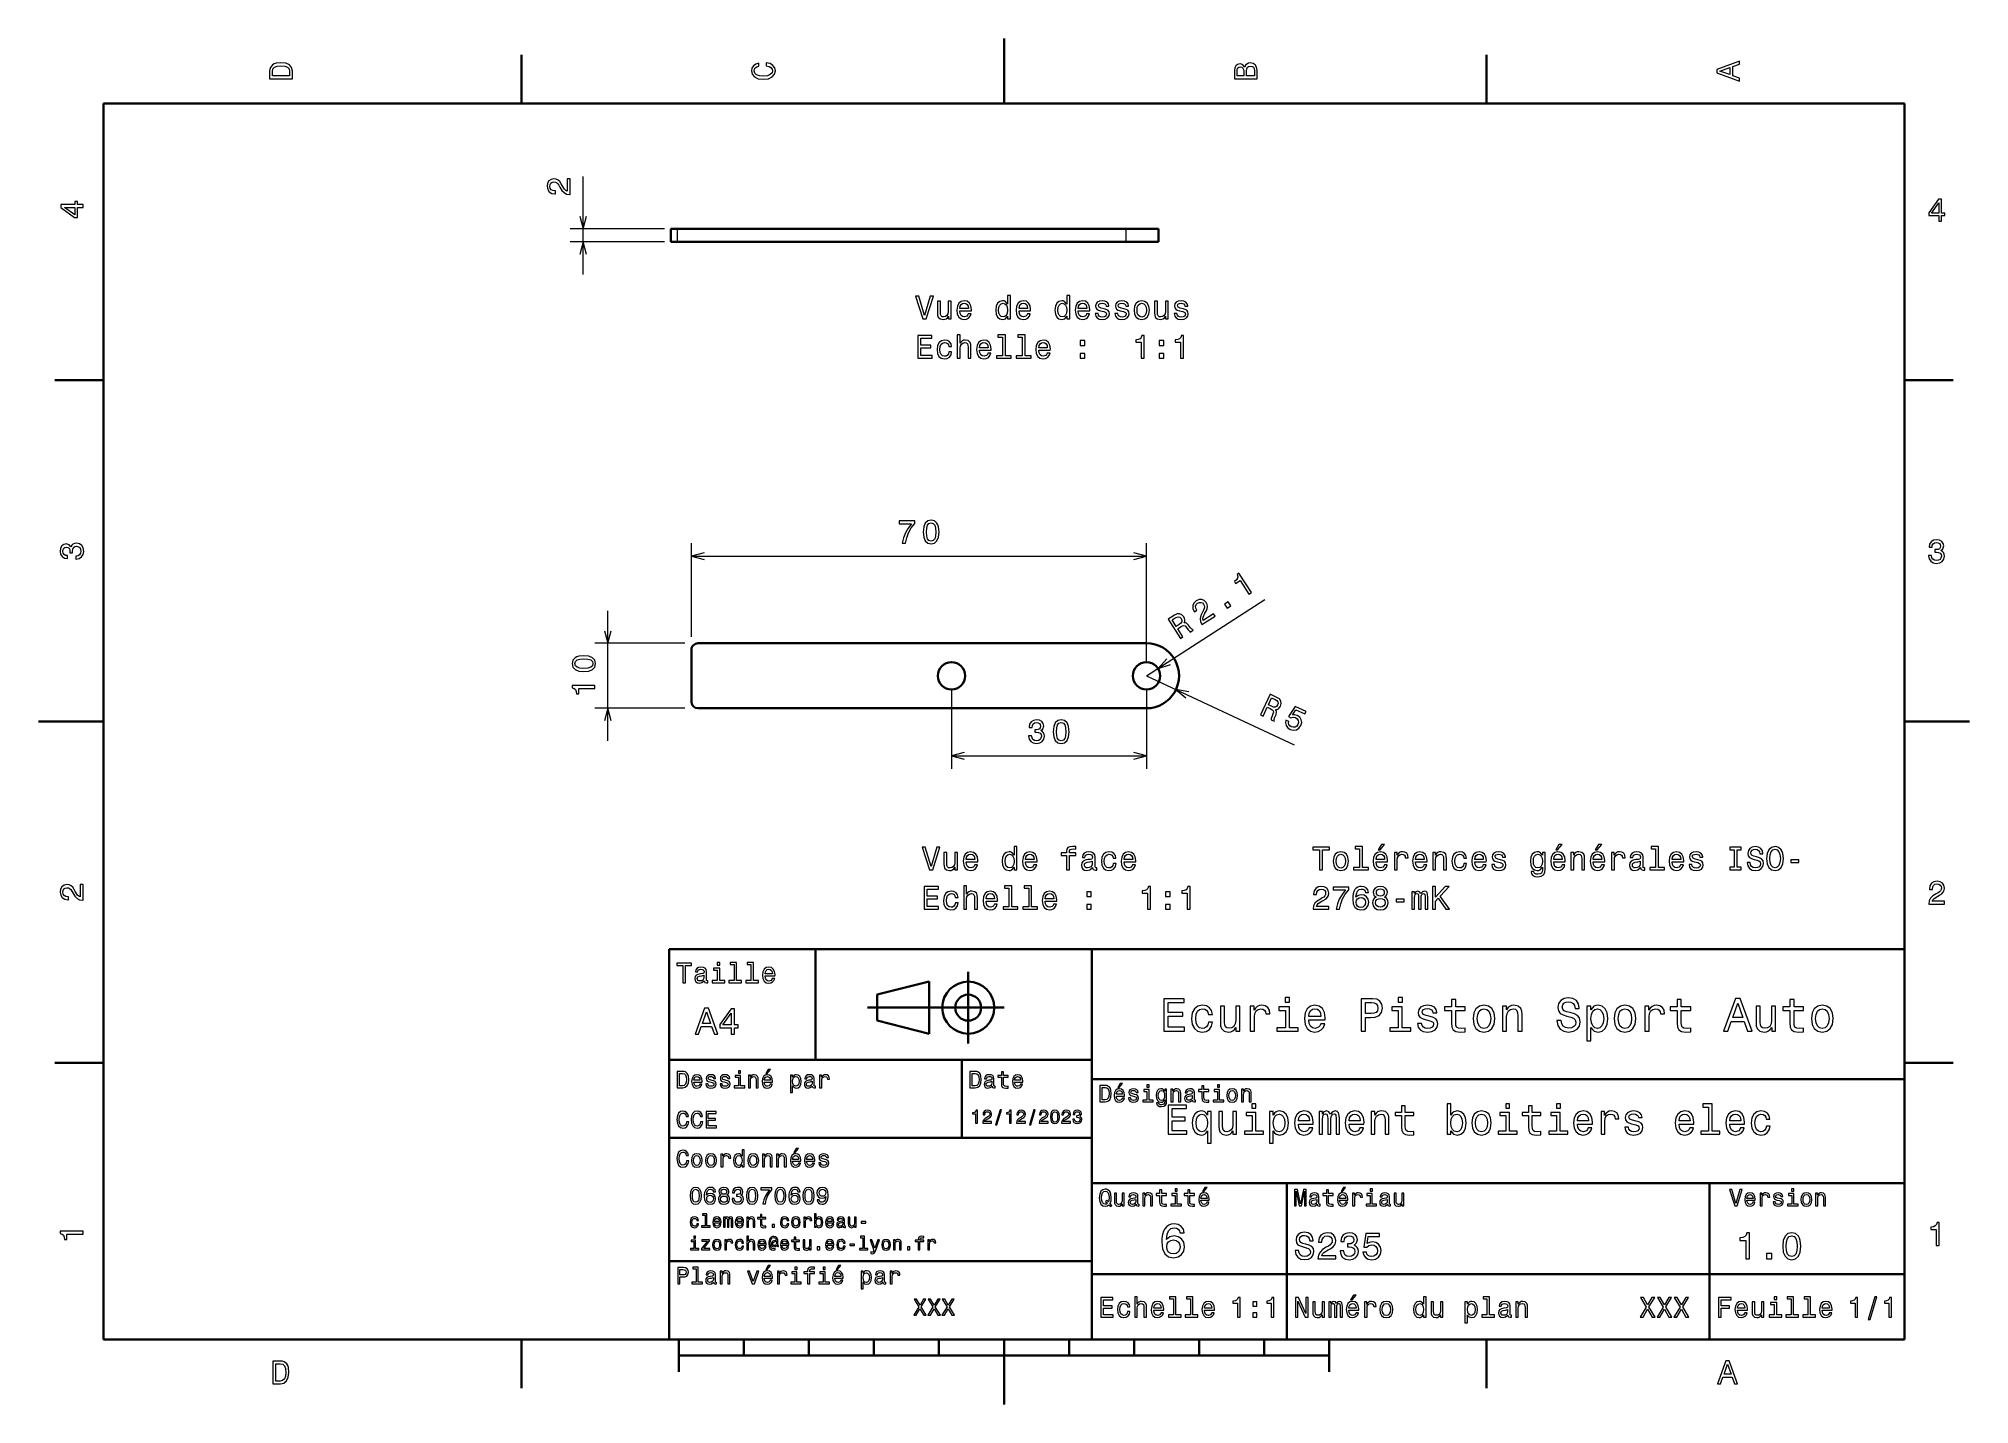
# Model space of a CAD drawing. Extents: x 0 to 297, y 0 to 210.
import ezdxf

# ---------------------------------------------------------------- set-up
doc = ezdxf.new("R2010")
doc.units = 0

msp = doc.modelspace()

# ---------------------------------------------------------------- linework, layer by layer
at = {"color": 7, "lineweight": 35, "ltscale": 0.25}
for p, q in [((148.5, 200), (148.5, 210)), ((10, 105), (0, 105)), ((287, 105), (297, 105)), ((192, 10), (192, 20)), ((148.5, 10), (148.5, 0))]:
    msp.add_line(p, q, dxfattribs=at)
at = {"color": 7, "lineweight": 35, "ltscale": 0.1875}
for p, q in [((74.300003, 200), (74.300003, 207.5)), ((222.699997, 200), (222.699997, 207.5)), ((10, 157.5), (2.5, 157.5)), ((287, 157.5), (294.5, 157.5)), ((10, 52.5), (2.5, 52.5)), ((287, 52.5), (294.5, 52.5)), ((74.300003, 10), (74.300003, 2.5)), ((222.699997, 10), (222.699997, 2.5))]:
    msp.add_line(p, q, dxfattribs=at)
at = {"color": 7, "lineweight": 35}
for p, q in [((287, 200), (10, 200)), ((10, 200), (10, 10)), ((287, 10), (287, 200)), ((167.270493, 180.755524), (98.270485, 180.755524)), ((167.270493, 178.755524), (98.270485, 178.755524)), ((101.427925, 117.029846), (170.427917, 117.029846)), ((170.427917, 107.029846), (101.427925, 107.029846)), ((97, 10), (97, 70)), ((97, 70), (287, 70)), ((162, 10), (162, 70)), ((287, 70), (287, 10)), ((127.5, 61), (148.5, 61)), ((97, 53), (162, 53)), ((162, 50), (287, 50)), ((97, 41), (162, 41)), ((162, 34), (287, 34)), ((257, 10), (257, 34)), ((97, 22), (162, 22)), ((162, 20), (287, 20)), ((10, 10), (287, 10)), ((97, 10), (287, 10)), ((98.5, 7.5), (198.5, 7.5))]:
    msp.add_line(p, q, dxfattribs=at)
at = {"color": 7, "lineweight": 13, "ltscale": 0.375901}
msp.add_line((83.746895, 173.755524), (83.746895, 188.79155), dxfattribs=at)
at = {"color": 7, "lineweight": 13, "ltscale": 0.36309}
for p, q in [((96.270485, 180.755524), (81.746895, 180.755524)), ((96.270485, 178.755524), (81.746895, 178.755524))]:
    msp.add_line(p, q, dxfattribs=at)
at = {"color": 7, "lineweight": 35, "ltscale": 0.025}
for p, q in [((98.270485, 180.755524), (97.270485, 180.755524)), ((98.270485, 178.755524), (97.270485, 178.755524))]:
    msp.add_line(p, q, dxfattribs=at)
at = {"color": 7, "lineweight": 35, "ltscale": 0.05}
for p, q in [((97.270485, 178.755524), (97.270485, 180.755524)), ((172.270493, 178.755524), (172.270493, 180.755524))]:
    msp.add_line(p, q, dxfattribs=at)
at = {"color": 7, "lineweight": 13, "ltscale": 0.05}
for p, q in [((98.270485, 178.755524), (98.270485, 180.755524)), ((167.270493, 178.755524), (167.270493, 180.755524))]:
    msp.add_line(p, q, dxfattribs=at)
at = {"color": 7, "lineweight": 35, "ltscale": 0.125}
for p, q in [((172.270493, 180.755524), (167.270493, 180.755524)), ((172.270493, 178.755524), (167.270493, 178.755524)), ((98.5, 10), (98.5, 5)), ((198.5, 10), (198.5, 5))]:
    msp.add_line(p, q, dxfattribs=at)
at = {"color": 7, "lineweight": 13, "ltscale": 0.359854}
msp.add_line((100.427925, 118.029846), (100.427925, 132.423996), dxfattribs=at)
at = {"color": 7, "lineweight": 13, "ltscale": 0.459854}
msp.add_line((170.427917, 114.029846), (170.427917, 132.423996), dxfattribs=at)
at = {"color": 7, "lineweight": 13}
for p, q in [((100.427925, 130.423996), (170.427917, 130.423996)), ((87.579315, 102.029846), (87.579315, 122.029846)), ((170.427917, 112.029846), (188.608337, 123.77462)), ((170.427917, 112.029846), (193.145233, 101.397217)), ((140.427917, 99.720634), (170.427917, 99.720634))]:
    msp.add_line(p, q, dxfattribs=at)
at = {"color": 7, "lineweight": 13, "ltscale": 0.346215}
for p, q in [((99.427925, 117.029846), (85.579315, 117.029846)), ((99.427925, 107.029846), (85.579315, 107.029846))]:
    msp.add_line(p, q, dxfattribs=at)
at = {"color": 7, "lineweight": 35, "ltscale": 0.2}
for p, q in [((100.427925, 108.029846), (100.427925, 116.029846)), ((137, 65), (137, 57))]:
    msp.add_line(p, q, dxfattribs=at)
at = {"color": 7, "lineweight": 13, "ltscale": 0.30773}
for p, q in [((140.427917, 110.029846), (140.427917, 97.720634)), ((170.427917, 110.029846), (170.427917, 97.720634))]:
    msp.add_line(p, q, dxfattribs=at)
at = {"color": 7, "lineweight": 35, "ltscale": 0.425}
msp.add_line((119.5, 53), (119.5, 70), dxfattribs=at)
at = {"color": 7, "lineweight": 35, "ltscale": 0.275}
msp.add_line((143, 55.5), (143, 66.5), dxfattribs=at)
at = {"color": 7, "lineweight": 35, "ltscale": 0.206155}
for p, q in [((129, 63), (137, 65)), ((137, 57), (129, 59))]:
    msp.add_line(p, q, dxfattribs=at)
at = {"color": 7, "lineweight": 35, "ltscale": 0.1}
msp.add_line((129, 59), (129, 63), dxfattribs=at)
at = {"color": 7, "lineweight": 35, "ltscale": 0.3}
msp.add_line((142, 41), (142, 53), dxfattribs=at)
at = {"color": 7, "lineweight": 35, "ltscale": 0.35}
msp.add_line((192, 20), (192, 34), dxfattribs=at)
at = {"color": 7, "lineweight": 35, "ltscale": 0.0625}
for p, q in [((108.5, 10), (108.5, 7.5)), ((118.5, 10), (118.5, 7.5)), ((128.5, 10), (128.5, 7.5)), ((138.5, 10), (138.5, 7.5)), ((158.5, 10), (158.5, 7.5)), ((168.5, 10), (168.5, 7.5)), ((178.5, 10), (178.5, 7.5)), ((188.5, 10), (188.5, 7.5))]:
    msp.add_line(p, q, dxfattribs=at)
at = {"color": 7, "lineweight": 13}
for points in [[(35.533215, 204.994965), (35.533215, 203.829971), (39.033215, 203.829971), (39.033215, 204.994965), (38.922264, 205.544678), (38.584366, 205.953171), (38.034657, 206.205338), (37.283215, 206.296112), (36.516644, 206.215424), (36.21405, 206.114563), (35.971977, 205.973343), (35.644165, 205.56485), (35.563473, 205.297562)], [(35.951801, 204.959656), (36.027451, 205.342941), (36.259438, 205.605194), (36.672985, 205.761536), (37.283215, 205.811966), (37.873272, 205.756485), (38.286816, 205.600143), (38.533936, 205.332855), (38.614628, 204.959656), (38.614628, 204.298996), (35.951801, 204.298996)], [(111.93206, 205.817017), (112.35569, 205.716141), (112.658287, 205.549713), (112.844887, 205.317734), (112.905403, 205.045395), (112.814629, 204.71759), (112.54229, 204.460388), (112.098488, 204.28891), (111.483215, 204.233429), (110.872986, 204.28891), (110.424141, 204.455338), (110.151802, 204.71254), (110.055984, 205.045395), (110.106415, 205.287476), (110.247627, 205.494247), (110.474571, 205.655624), (110.787247, 205.766571), (110.787247, 206.245682), (110.308144, 206.094391), (109.94503, 205.832138), (109.718086, 205.474075), (109.637398, 205.045395), (109.763474, 204.510818), (110.116501, 204.10231), (110.696472, 203.840057), (111.483215, 203.749283), (112.269958, 203.840057), (112.84993, 204.10231), (113.208, 204.510818), (113.329041, 205.045395), (113.233215, 205.51442), (112.965927, 205.892654), (112.527161, 206.159943), (111.93206, 206.301163)], [(185.542007, 205.630417), (185.249496, 205.983429), (185.052811, 206.074219), (184.81073, 206.104477), (184.432495, 206.03891), (184.160156, 205.842224), (183.993729, 205.524506), (183.933212, 205.080704), (183.933212, 203.835022), (187.433212, 203.835022), (187.433212, 205.151306), (187.36261, 205.620331), (187.155838, 205.968307), (186.828018, 206.185165), (186.384216, 206.260818), (186.08667, 206.215424), (185.839554, 206.094391), (185.65799, 205.897705)], [(185.385666, 204.984879), (185.385666, 204.298996), (184.351807, 204.298996), (184.351807, 205.025223), (184.382065, 205.297562), (184.472839, 205.489197), (184.629181, 205.605194), (184.86116, 205.645538), (185.093155, 205.600143), (185.254532, 205.479111), (185.355408, 205.272339)], [(187.014618, 205.095825), (187.014618, 204.298996), (185.809296, 204.298996), (185.809296, 205.050446), (185.844589, 205.368164), (185.9505, 205.595108), (186.132065, 205.731277), (186.394302, 205.776657), (186.671692, 205.731277), (186.863327, 205.605194), (186.979324, 205.393372)], [(261.633209, 203.466858), (261.633209, 203.930847), (260.604401, 204.298996), (260.604401, 205.695969), (261.633209, 206.064133), (261.633209, 206.538193), (258.128174, 205.257217), (258.128174, 204.742798)], [(260.17572, 204.460388), (258.632477, 205), (260.17572, 205.539627)], [(81.746895, 186.042984), (81.746895, 188.448608), (81.313179, 188.448608), (81.313179, 186.547302), (81.076149, 186.653214), (80.879463, 186.834778), (80.521393, 187.394577), (80.370094, 187.692123), (80.153236, 188.024979), (79.901077, 188.262009), (79.603523, 188.398178), (79.265625, 188.448608), (78.841995, 188.362869), (78.509148, 188.125839), (78.297333, 187.762726), (78.22168, 187.293701), (78.307419, 186.809555), (78.544449, 186.441406), (78.922691, 186.204376), (79.421967, 186.123672), (79.492577, 186.123672), (79.492577, 186.582611), (79.452225, 186.582611), (79.109291, 186.628006), (78.857124, 186.764175), (78.695747, 186.981033), (78.640266, 187.268494), (78.690704, 187.561005), (78.81678, 187.777863), (79.013466, 187.919067), (79.260582, 187.969498), (79.492577, 187.934204), (79.689262, 187.838379), (79.860733, 187.676987), (80.012024, 187.455093), (80.173409, 187.157547), (80.486092, 186.6633), (80.818939, 186.315323), (81.222404, 186.108551), (81.731766, 186.042984)], [(6.833213, 184.02739), (6.833213, 184.481277), (5.965778, 184.481277), (5.965778, 184.98056), (5.56232, 184.98056), (5.56232, 184.481277), (3.408862, 184.481277), (3.408862, 184.022339), (5.521974, 182.489197), (5.965778, 182.489197), (5.965778, 184.02739)], [(292.277374, 181.916794), (292.731262, 181.916794), (292.731262, 182.784225), (293.23056, 182.784225), (293.23056, 183.187683), (292.731262, 183.187683), (292.731262, 185.341141), (292.272339, 185.341141), (290.739197, 183.228027), (290.739197, 182.784225), (292.277374, 182.784225)], [(291.162842, 183.187683), (292.277374, 184.756134), (292.277374, 183.187683)], [(5.56232, 182.912827), (3.993876, 184.02739), (5.56232, 184.02739)], [(137.166031, 170.403946), (136.288498, 167.423386), (135.385773, 170.403946), (134.906662, 170.403946), (136.036346, 166.898895), (136.540665, 166.898895), (137.645126, 170.403946)], [(140.368469, 169.607101), (139.924667, 169.607101), (139.924667, 168.043701), (139.874237, 167.680603), (139.727982, 167.41835), (139.501038, 167.256958), (139.203491, 167.206528), (138.966461, 167.246872), (138.815155, 167.36792), (138.729431, 167.574692), (138.709259, 167.867188), (138.709259, 169.607101), (138.265442, 169.607101), (138.265442, 167.826843), (138.280579, 167.468781), (138.376404, 167.171234), (138.668915, 166.898895), (139.137924, 166.80307), (139.390091, 166.838379), (139.606949, 166.929153), (139.793549, 167.085495), (139.944839, 167.312439), (139.944839, 166.898895), (140.368469, 166.898895)], [(141.704926, 168.124405), (143.480148, 168.124405), (143.485184, 168.331177), (143.404495, 168.911148), (143.182602, 169.344864), (142.829575, 169.607101), (142.36055, 169.702927), (141.901611, 169.602066), (141.548584, 169.319641), (141.32164, 168.860718), (141.240952, 168.255524), (141.316605, 167.635208), (141.543549, 167.18132), (141.891525, 166.898895), (142.345428, 166.80307), (142.7388, 166.868637), (143.061554, 167.0401), (143.298584, 167.312439), (143.434753, 167.675552), (142.996002, 167.675552), (142.905212, 167.473816), (142.774094, 167.322525), (142.400894, 167.201492), (142.113434, 167.256958), (141.896576, 167.433472), (141.755356, 167.720947), (141.704926, 168.109268)], [(141.704926, 168.497604), (141.760406, 168.845581), (141.896576, 169.102783), (142.103348, 169.259125), (142.375687, 169.314606), (142.642975, 169.259125), (142.849747, 169.102783), (142.97583, 168.845581), (143.02121, 168.497604)], [(149.052917, 167.31749), (149.052917, 166.898895), (149.496719, 166.898895), (149.496719, 170.519928), (149.057953, 170.519928), (149.057953, 169.193558), (148.720062, 169.576843), (148.51329, 169.667633), (148.27626, 169.702927), (147.84758, 169.602066), (147.514725, 169.319641), (147.297867, 168.865753), (147.222229, 168.255524), (147.297867, 167.645294), (147.514725, 167.186356), (147.84758, 166.898895), (148.27626, 166.80307), (148.51329, 166.838379), (148.725098, 166.929153)], [(148.351898, 169.30452), (148.644409, 169.233917), (148.866318, 169.037231), (148.997437, 168.709412), (149.047867, 168.255524), (148.997437, 167.796585), (148.866318, 167.468781), (148.644409, 167.267044), (148.351898, 167.201492), (148.074524, 167.267044), (147.862717, 167.468781), (147.721497, 167.801636), (147.676117, 168.255524), (147.721497, 168.704376), (147.862717, 169.032181), (148.074524, 169.233917)], [(150.813004, 168.124405), (152.588211, 168.124405), (152.593262, 168.331177), (152.512573, 168.911148), (152.290665, 169.344864), (151.937637, 169.607101), (151.468628, 169.702927), (151.009689, 169.602066), (150.656662, 169.319641), (150.429718, 168.860718), (150.34903, 168.255524), (150.424667, 167.635208), (150.651611, 167.18132), (150.999603, 166.898895), (151.453491, 166.80307), (151.846863, 166.868637), (152.169632, 167.0401), (152.406662, 167.312439), (152.542831, 167.675552), (152.104065, 167.675552), (152.01329, 167.473816), (151.882172, 167.322525), (151.508972, 167.201492), (151.221497, 167.256958), (151.004639, 167.433472), (150.863434, 167.720947), (150.813004, 168.109268)], [(150.813004, 168.497604), (150.868469, 168.845581), (151.004639, 169.102783), (151.211411, 169.259125), (151.483749, 169.314606), (151.751038, 169.259125), (151.957809, 169.102783), (152.083893, 168.845581), (152.129288, 168.497604)], [(158.16098, 167.31749), (158.16098, 166.898895), (158.604782, 166.898895), (158.604782, 170.519928), (158.166031, 170.519928), (158.166031, 169.193558), (157.828125, 169.576843), (157.621353, 169.667633), (157.384323, 169.702927), (156.955658, 169.602066), (156.622803, 169.319641), (156.405945, 168.865753), (156.330292, 168.255524), (156.405945, 167.645294), (156.622803, 167.186356), (156.955658, 166.898895), (157.384323, 166.80307), (157.621353, 166.838379), (157.833176, 166.929153)], [(157.459976, 169.30452), (157.752487, 169.233917), (157.97438, 169.037231), (158.105515, 168.709412), (158.155945, 168.255524), (158.105515, 167.796585), (157.97438, 167.468781), (157.752487, 167.267044), (157.459976, 167.201492), (157.182602, 167.267044), (156.970779, 167.468781), (156.829575, 167.801636), (156.78418, 168.255524), (156.829575, 168.704376), (156.970779, 169.032181), (157.182602, 169.233917)], [(159.921066, 168.124405), (161.696289, 168.124405), (161.701324, 168.331177), (161.620636, 168.911148), (161.398743, 169.344864), (161.045715, 169.607101), (160.576691, 169.702927), (160.117752, 169.602066), (159.764725, 169.319641), (159.537781, 168.860718), (159.457092, 168.255524), (159.532745, 167.635208), (159.759689, 167.18132), (160.107666, 166.898895), (160.561554, 166.80307), (160.954926, 166.868637), (161.277695, 167.0401), (161.514725, 167.312439), (161.650894, 167.675552), (161.212128, 167.675552), (161.121353, 167.473816), (160.990234, 167.322525), (160.617035, 167.201492), (160.329575, 167.256958), (160.112717, 167.433472), (159.971497, 167.720947), (159.921066, 168.109268)], [(159.921066, 168.497604), (159.976547, 168.845581), (160.112717, 169.102783), (160.319489, 169.259125), (160.591827, 169.314606), (160.859116, 169.259125), (161.065887, 169.102783), (161.191956, 168.845581), (161.23735, 168.497604)], [(163.895126, 168.477432), (163.466461, 168.578293), (163.148743, 168.69429), (163.042831, 168.93132), (163.07309, 169.097748), (163.178986, 169.218781), (163.350464, 169.294434), (163.59758, 169.324692), (163.83461, 169.294434), (164.02121, 169.203644), (164.142242, 169.06749), (164.192688, 168.885925), (164.626404, 168.885925), (164.626404, 168.896011), (164.550751, 169.223816), (164.343979, 169.481033), (164.02121, 169.64241), (163.59758, 169.702927), (163.168915, 169.64241), (162.856232, 169.475983), (162.659546, 169.228867), (162.59903, 168.916183), (162.644409, 168.613586), (162.785614, 168.401779), (163.017609, 168.250473), (163.355499, 168.144577), (163.849747, 168.023529), (164.152344, 167.897461), (164.233032, 167.796585), (164.26329, 167.645294), (164.217896, 167.458694), (164.096863, 167.31749), (163.900177, 167.2267), (163.637924, 167.196442), (163.36055, 167.2267), (163.158813, 167.332611), (163.022659, 167.504089), (162.967178, 167.741119), (162.538498, 167.741119), (162.609116, 167.337662), (162.815887, 167.045151), (163.143692, 166.868637), (163.59758, 166.80307), (164.07164, 166.868637), (164.419632, 167.045151), (164.631439, 167.327576), (164.707092, 167.695724), (164.651611, 168.013443), (164.49527, 168.230301), (164.238068, 168.371521)], [(166.931152, 168.477432), (166.502472, 168.578293), (166.184753, 168.69429), (166.078857, 168.93132), (166.1091, 169.097748), (166.215012, 169.218781), (166.38649, 169.294434), (166.633606, 169.324692), (166.870636, 169.294434), (167.057236, 169.203644), (167.178268, 169.06749), (167.228699, 168.885925), (167.662415, 168.885925), (167.662415, 168.896011), (167.586777, 169.223816), (167.380005, 169.481033), (167.057236, 169.64241), (166.633606, 169.702927), (166.204926, 169.64241), (165.892242, 169.475983), (165.695557, 169.228867), (165.63504, 168.916183), (165.680435, 168.613586), (165.82164, 168.401779), (166.053635, 168.250473), (166.391525, 168.144577), (166.885773, 168.023529), (167.188354, 167.897461), (167.269043, 167.796585), (167.299316, 167.645294), (167.253922, 167.458694), (167.132889, 167.31749), (166.936203, 167.2267), (166.67395, 167.196442), (166.396576, 167.2267), (166.194839, 167.332611), (166.05867, 167.504089), (166.003204, 167.741119), (165.574524, 167.741119), (165.645126, 167.337662), (165.851898, 167.045151), (166.179718, 166.868637), (166.633606, 166.80307), (167.107666, 166.868637), (167.455658, 167.045151), (167.667465, 167.327576), (167.743118, 167.695724), (167.687637, 168.013443), (167.531296, 168.230301), (167.274094, 168.371521)], [(168.509689, 168.250473), (168.590378, 167.635208), (168.822357, 167.18132), (169.190521, 166.898895), (169.684753, 166.80307), (170.17395, 166.898895), (170.542099, 167.17627), (170.774094, 167.630157), (170.859833, 168.250473), (170.774094, 168.865753), (170.542099, 169.324692), (170.17395, 169.602066), (169.684753, 169.702927), (169.190521, 169.602066), (168.822357, 169.319641), (168.590378, 168.865753)], [(168.963577, 168.255524), (169.008972, 168.709412), (169.150177, 169.037231), (169.377121, 169.238953), (169.684753, 169.309555), (169.98735, 169.238953), (170.214294, 169.042267), (170.355499, 168.709412), (170.405945, 168.255524), (170.355499, 167.796585), (170.214294, 167.46373), (169.98735, 167.262009), (169.684753, 167.196442), (169.377121, 167.262009), (169.150177, 167.46373), (169.008972, 167.796585)], [(173.764725, 169.607101), (173.320923, 169.607101), (173.320923, 168.043701), (173.270493, 167.680603), (173.124237, 167.41835), (172.897293, 167.256958), (172.599731, 167.206528), (172.362701, 167.246872), (172.211411, 167.36792), (172.125671, 167.574692), (172.105499, 167.867188), (172.105499, 169.607101), (171.661697, 169.607101), (171.661697, 167.826843), (171.676834, 167.468781), (171.772644, 167.171234), (172.065155, 166.898895), (172.53418, 166.80307), (172.786346, 166.838379), (173.003204, 166.929153), (173.189789, 167.085495), (173.341095, 167.312439), (173.341095, 166.898895), (173.764725, 166.898895)], [(176.039215, 168.477432), (175.61055, 168.578293), (175.292816, 168.69429), (175.18692, 168.93132), (175.217178, 169.097748), (175.32309, 169.218781), (175.494553, 169.294434), (175.741669, 169.324692), (175.978699, 169.294434), (176.165298, 169.203644), (176.286346, 169.06749), (176.336777, 168.885925), (176.770493, 168.885925), (176.770493, 168.896011), (176.694839, 169.223816), (176.488068, 169.481033), (176.165298, 169.64241), (175.741669, 169.702927), (175.312988, 169.64241), (175.00032, 169.475983), (174.803635, 169.228867), (174.743103, 168.916183), (174.788498, 168.613586), (174.929718, 168.401779), (175.161697, 168.250473), (175.499603, 168.144577), (175.993835, 168.023529), (176.296417, 167.897461), (176.377121, 167.796585), (176.407379, 167.645294), (176.361984, 167.458694), (176.240952, 167.31749), (176.044266, 167.2267), (175.782013, 167.196442), (175.504639, 167.2267), (175.302917, 167.332611), (175.166748, 167.504089), (175.111267, 167.741119), (174.682587, 167.741119), (174.753204, 167.337662), (174.959961, 167.045151), (175.287781, 166.868637), (175.741669, 166.80307), (176.215729, 166.868637), (176.563721, 167.045151), (176.775528, 167.327576), (176.851181, 167.695724), (176.7957, 168.013443), (176.639374, 168.230301), (176.382156, 168.371521)], [(135.229431, 160.852066), (137.448441, 160.852066), (137.448441, 161.275696), (135.693405, 161.275696), (135.693405, 162.460861), (137.256805, 162.460861), (137.256805, 162.87944), (135.693405, 162.87944), (135.693405, 163.928436), (137.408096, 163.928436), (137.408096, 164.352066), (135.229431, 164.352066)], [(140.005356, 162.662582), (140.444122, 162.662582), (140.353348, 163.06604), (140.13649, 163.383774), (139.798584, 163.58046), (139.359833, 163.656097), (138.875687, 163.555237), (138.507523, 163.272812), (138.275543, 162.813889), (138.194839, 162.198608), (138.270493, 161.588379), (138.497437, 161.134491), (138.855499, 160.852066), (139.344696, 160.756241), (139.778412, 160.831894), (140.116318, 161.043701), (140.348297, 161.376556), (140.449173, 161.820358), (140.025543, 161.820358), (139.94989, 161.537949), (139.80867, 161.326126), (139.606949, 161.195007), (139.359833, 161.154663), (139.0522, 161.220215), (138.830292, 161.421951), (138.694122, 161.749756), (138.648727, 162.213745), (138.694122, 162.667633), (138.835327, 162.995438), (139.062286, 163.197174), (139.359833, 163.267776), (139.62207, 163.222382), (139.818756, 163.106384), (139.94989, 162.914749)], [(141.316605, 160.852066), (141.760406, 160.852066), (141.760406, 162.415466), (141.805801, 162.773529), (141.952042, 163.035782), (142.179001, 163.197174), (142.481583, 163.25769), (142.723663, 163.20726), (142.874954, 163.071091), (142.950607, 162.844147), (142.97583, 162.54155), (142.97583, 160.852066), (143.419632, 160.852066), (143.419632, 162.632324), (143.39946, 162.990387), (143.30867, 163.287949), (143.011124, 163.560272), (142.54715, 163.656097), (142.294983, 163.620804), (142.078125, 163.524979), (141.896576, 163.373672), (141.760406, 163.166901), (141.760406, 164.473099), (141.316605, 164.473099)], [(144.740952, 162.077576), (146.516174, 162.077576), (146.52121, 162.284348), (146.440521, 162.864319), (146.218613, 163.298035), (145.865601, 163.560272), (145.396576, 163.656097), (144.937637, 163.555237), (144.58461, 163.272812), (144.357666, 162.813889), (144.276978, 162.208694), (144.352631, 161.588379), (144.579575, 161.134491), (144.927551, 160.852066), (145.381439, 160.756241), (145.774811, 160.821808), (146.09758, 160.993271), (146.33461, 161.26561), (146.470779, 161.628723), (146.032013, 161.628723), (145.941238, 161.426987), (145.81012, 161.275696), (145.43692, 161.154663), (145.14946, 161.210129), (144.932602, 161.386642), (144.791382, 161.674118), (144.740952, 162.062439)], [(148.27121, 164.099899), (148.27121, 161.225266), (147.358383, 161.225266), (147.358383, 160.852066), (149.622803, 160.852066), (149.622803, 161.225266), (148.715012, 161.225266), (148.715012, 164.473099), (147.575241, 164.473099), (147.575241, 164.099899)], [(151.307236, 164.099899), (151.307236, 161.225266), (150.394409, 161.225266), (150.394409, 160.852066), (152.658813, 160.852066), (152.658813, 161.225266), (151.751038, 161.225266), (151.751038, 164.473099), (150.611267, 164.473099), (150.611267, 164.099899)], [(153.84903, 162.077576), (155.624237, 162.077576), (155.629288, 162.284348), (155.548584, 162.864319), (155.326691, 163.298035), (154.973663, 163.560272), (154.504639, 163.656097), (154.045715, 163.555237), (153.692688, 163.272812), (153.465744, 162.813889), (153.38504, 162.208694), (153.460693, 161.588379), (153.687637, 161.134491), (154.035629, 160.852066), (154.489517, 160.756241), (154.882889, 160.821808), (155.205658, 160.993271), (155.442688, 161.26561), (155.578857, 161.628723), (155.140091, 161.628723), (155.049316, 161.426987), (154.918182, 161.275696), (154.544983, 161.154663), (154.257523, 161.210129), (154.040665, 161.386642), (153.89946, 161.674118), (153.84903, 162.062439)], [(160.228699, 162.808838), (160.924667, 162.808838), (160.924667, 163.560272), (160.228699, 163.560272)], [(169.593979, 160.852066), (170.052917, 160.852066), (170.052917, 164.377289), (169.709976, 164.377289), (169.619202, 164.069641), (169.437637, 163.862869), (169.160263, 163.741837), (168.776978, 163.701492), (168.776978, 163.343414), (169.593979, 163.343414)], [(172.372803, 162.808838), (173.068756, 162.808838), (173.068756, 163.560272), (172.372803, 163.560272)], [(175.666016, 160.852066), (176.124954, 160.852066), (176.124954, 164.377289), (175.782013, 164.377289), (175.691238, 164.069641), (175.509674, 163.862869), (175.2323, 163.741837), (174.849014, 163.701492), (174.849014, 163.343414), (175.666016, 163.343414)], [(144.740952, 162.450775), (144.796432, 162.798752), (144.932602, 163.055954), (145.139374, 163.212296), (145.411697, 163.267776), (145.679001, 163.212296), (145.885773, 163.055954), (146.011841, 162.798752), (146.057236, 162.450775)], [(153.84903, 162.450775), (153.904495, 162.798752), (154.040665, 163.055954), (154.247437, 163.212296), (154.519775, 163.267776), (154.787064, 163.212296), (154.993835, 163.055954), (155.119919, 162.798752), (155.165314, 162.450775)], [(160.228699, 160.852066), (160.924667, 160.852066), (160.924667, 161.6035), (160.228699, 161.6035)], [(172.372803, 160.852066), (173.068756, 160.852066), (173.068756, 161.6035), (172.372803, 161.6035)], [(132.858902, 132.423996), (133.368271, 132.423996), (133.534698, 133.256134), (133.827209, 134.032791), (134.240753, 134.753967), (134.780365, 135.429764), (134.780365, 135.848343), (132.379791, 135.848343), (132.379791, 135.38942), (134.296234, 135.38942), (133.74147, 134.708572), (133.322876, 133.997482), (133.030365, 133.240997)], [(136.080521, 134.133652), (136.156158, 133.341858), (136.393188, 132.777023), (136.771439, 132.434082), (137.295929, 132.323135), (137.815384, 132.434082), (138.193634, 132.777023), (138.425629, 133.341858), (138.506317, 134.133652), (138.425629, 134.920395), (138.329803, 135.233078), (138.193634, 135.49028), (137.815384, 135.833221), (137.295929, 135.949219), (136.771439, 135.833221), (136.393188, 135.485229), (136.156158, 134.920395)], [(136.564667, 134.133652), (136.605011, 134.743881), (136.731094, 135.182648), (136.958038, 135.43985), (137.295929, 135.530624), (137.628784, 135.43985), (137.855743, 135.182648), (137.981812, 134.743881), (138.022156, 134.133652), (137.981812, 133.518372), (137.855743, 133.07962), (137.628784, 132.822418), (137.295929, 132.736679), (136.958038, 132.822418), (136.731094, 133.07962), (136.605011, 133.518372)], [(5.73379, 129.979111), (5.769093, 129.979111), (6.253242, 130.059799), (6.616354, 130.296829), (6.848343, 130.670029), (6.934078, 131.164276), (6.848343, 131.688766), (6.626441, 132.082138), (6.273415, 132.334305), (5.819525, 132.425079), (5.521974, 132.384735), (5.279899, 132.273788), (5.0933, 132.092224), (4.957133, 131.850143), (4.684798, 132.177963), (4.251081, 132.293961), (3.857709, 132.218307), (3.560158, 132.00145), (3.373559, 131.648422), (3.307997, 131.164276), (3.388689, 130.710388), (3.610591, 130.362396), (3.963617, 130.135452), (4.432637, 130.059799), (4.46794, 130.059799), (4.46794, 130.508652), (4.145173, 130.548996), (3.913184, 130.680115), (3.771974, 130.891937), (3.721542, 131.189484), (3.761888, 131.451736), (3.867795, 131.643372), (4.039265, 131.759369), (4.271254, 131.804764), (4.518372, 131.759369), (4.684798, 131.638336), (4.785663, 131.426514), (4.815922, 131.139053), (4.810879, 130.942368), (5.209294, 130.942368), (5.199208, 131.189484), (5.244596, 131.507217), (5.365634, 131.744247), (5.56232, 131.885452), (5.819525, 131.935883), (6.112032, 131.880417), (6.328891, 131.734161), (6.465058, 131.502167), (6.510447, 131.194534), (6.460014, 130.876801), (6.308718, 130.644821), (6.066643, 130.498566), (5.73379, 130.443085)], [(290.729126, 130.51622), (290.729126, 130.480911), (290.809814, 129.996765), (291.046844, 129.633652), (291.420044, 129.401657), (291.914276, 129.315933), (292.438782, 129.401657), (292.832153, 129.623566), (293.08429, 129.976593), (293.175079, 130.430481), (293.134735, 130.728027), (293.023773, 130.970108), (292.842224, 131.156708), (292.600159, 131.292877), (292.927948, 131.565216), (293.043945, 131.998932), (292.968292, 132.392303), (292.751434, 132.68985), (292.398407, 132.87645), (291.914276, 132.942017), (291.460388, 132.861313), (291.112396, 132.63942), (290.885468, 132.286392), (290.809814, 131.817368), (290.809814, 131.782074), (291.258636, 131.782074), (291.299011, 132.104828), (291.430115, 132.336823), (291.641937, 132.478027), (291.939484, 132.528473), (292.201721, 132.488113), (292.393372, 132.382217), (292.509369, 132.210739), (292.554749, 131.97876), (292.509369, 131.731628), (292.388336, 131.565216), (292.176514, 131.46434), (291.889069, 131.434082), (291.692383, 131.439133), (291.692383, 131.04071), (291.939484, 131.050797), (292.257202, 131.005417), (292.494232, 130.884369), (292.635468, 130.687683), (292.685883, 130.430481), (292.630402, 130.13797), (292.484161, 129.921112), (292.252167, 129.784943), (291.944519, 129.739563), (291.626801, 129.789993), (291.394806, 129.941284), (291.248566, 130.183365), (291.193085, 130.51622)], [(186.171722, 124.581581), (186.55722, 124.830612), (184.644318, 127.791687), (184.356262, 127.605606), (184.44696, 127.297935), (184.406647, 127.025734), (184.239349, 126.773552), (183.93927, 126.531685), (184.133575, 126.230911), (184.819824, 126.674248)], [(178.938049, 119.908539), (180.95871, 121.213898), (180.723358, 121.578209), (179.126312, 120.546509), (179.086639, 120.803078), (179.132416, 121.066803), (179.408356, 121.671333), (179.576172, 121.959885), (179.738098, 122.322655), (179.800354, 122.663086), (179.753265, 122.986908), (179.612274, 123.298096), (179.310394, 123.607407), (178.930664, 123.758377), (178.510742, 123.739258), (178.075714, 123.548294), (177.715576, 123.213562), (177.534943, 122.81469), (177.541107, 122.368362), (177.744232, 121.90519), (177.782562, 121.845886), (178.16806, 122.094917), (178.146149, 122.128807), (177.998199, 122.441498), (177.975739, 122.727196), (178.070313, 122.980423), (178.281677, 123.183014), (178.554749, 123.29937), (178.805328, 123.311142), (179.03064, 123.222557), (179.207123, 123.042351), (179.303345, 122.828331), (179.32959, 122.611122), (179.287079, 122.379524), (179.18277, 122.132027), (179.020416, 121.835007), (178.774933, 121.304184), (178.663269, 120.83577), (178.708496, 120.384674), (178.92984, 119.921242)], [(182.817535, 122.414726), (183.40213, 122.792381), (182.994354, 123.423569), (182.40976, 123.045914)], [(175.636871, 117.775932), (176.030823, 118.030434), (175.229004, 119.271629), (175.631439, 119.531609), (175.936188, 119.710464), (176.160889, 119.771568), (176.352875, 119.697456), (176.556671, 119.474884), (176.824158, 119.107315), (177.011047, 118.873802), (177.157654, 118.758377), (177.602448, 119.045715), (177.550446, 119.126205), (177.376404, 119.181877), (177.200195, 119.380264), (176.864044, 119.835556), (176.564911, 120.14064), (176.396301, 120.187836), (176.191803, 120.169807), (176.292847, 120.38517), (176.315674, 120.610062), (176.271515, 120.845718), (176.151886, 121.086655), (175.862701, 121.404175), (175.520844, 121.561592), (175.137268, 121.541946), (174.720459, 121.350723), (173.737671, 120.715828)], [(174.842926, 120.919495), (175.117737, 121.061012), (175.351898, 121.098198), (175.562042, 121.023819), (175.750702, 120.81546), (175.867065, 120.542397), (175.84845, 120.320244), (175.70285, 120.118111), (175.449677, 119.924522), (174.996399, 119.631706), (174.364227, 120.61026)], [(83.869659, 112.682442), (84.661453, 112.758087), (85.226288, 112.995117), (85.569229, 113.37336), (85.680176, 113.897858), (85.569229, 114.417313), (85.226288, 114.795555), (84.661453, 115.027542), (83.869659, 115.108231), (83.082916, 115.027542), (82.770233, 114.931717), (82.513031, 114.795555), (82.17009, 114.417313), (82.0541, 113.897858), (82.17009, 113.37336), (82.518082, 112.995117), (83.082916, 112.758087)], [(83.869659, 113.166588), (83.25943, 113.20694), (82.820671, 113.333015), (82.563461, 113.559959), (82.472687, 113.897858), (82.563461, 114.230713), (82.820671, 114.457657), (83.25943, 114.58374), (83.869659, 114.624084), (84.48494, 114.58374), (84.923691, 114.457657), (85.180901, 114.230713), (85.266632, 113.897858), (85.180901, 113.559959), (84.923691, 113.333015), (84.48494, 113.20694)], [(85.579315, 110.07106), (85.579315, 110.529991), (82.0541, 110.529991), (82.0541, 110.18705), (82.36174, 110.096275), (82.568512, 109.914719), (82.689545, 109.637337), (82.729889, 109.254051), (83.087959, 109.254051), (83.087959, 110.07106)], [(187.944153, 106.039764), (188.368927, 105.840942), (188.995331, 107.179276), (189.42926, 106.976181), (189.742584, 106.812828), (189.913635, 106.654808), (189.952698, 106.452766), (189.872253, 106.161896), (189.702698, 105.74012), (189.603943, 105.457794), (189.583954, 105.27227), (190.063538, 105.047798), (190.104156, 105.134583), (190.05896, 105.311653), (190.133606, 105.566269), (190.341064, 106.092819), (190.440857, 106.508278), (190.391388, 106.676208), (190.267578, 106.839958), (190.503723, 106.868637), (190.706451, 106.968643), (190.882721, 107.131142), (191.023438, 107.360397), (191.139069, 107.774017), (191.091064, 108.147293), (190.870819, 108.461967), (190.487518, 108.713753), (189.427826, 109.209732)], [(190.187042, 108.381081), (190.45285, 108.223267), (190.608643, 108.044556), (190.657135, 107.826965), (190.580658, 107.556496), (190.41098, 107.31295), (190.21283, 107.210808), (189.964233, 107.226929), (189.665802, 107.338776), (189.177063, 107.567528), (189.670898, 108.622658)], [(191.872345, 105.209061), (191.797546, 104.787483), (191.884521, 104.390396), (192.127899, 104.053764), (192.516052, 103.788559), (193.015869, 103.654854), (193.481476, 103.709785), (193.876587, 103.959167), (194.177185, 104.37532), (194.29834, 104.836456), (194.235168, 105.272514), (193.993073, 105.64753), (193.586334, 105.932556), (193.218109, 106.038086), (192.882629, 106.011345), (193.410309, 106.805641), (194.798889, 106.155731), (194.974182, 106.530281), (193.279572, 107.323425), (192.241638, 105.760101), (192.607025, 105.589073), (192.972443, 105.679764), (193.346802, 105.599213), (193.615601, 105.41214), (193.771027, 105.161224), (193.807861, 104.871132), (193.723419, 104.559853), (193.538483, 104.295601), (193.287567, 104.140198), (192.997467, 104.103355), (192.686188, 104.187798), (192.459076, 104.333076), (192.320984, 104.525787), (192.260895, 104.754356), (192.29715, 105.010239)], [(152.289017, 102.820061), (152.289017, 102.78476), (152.36972, 102.300606), (152.60675, 101.937492), (152.97995, 101.705505), (153.474182, 101.619766), (153.998688, 101.705505), (154.392059, 101.927406), (154.644196, 102.280434), (154.734985, 102.734322), (154.694641, 103.031876), (154.583679, 103.273949), (154.40213, 103.460548), (154.160065, 103.596718), (154.487854, 103.869049), (154.603851, 104.302765), (154.528198, 104.696136), (154.31134, 104.99369), (153.958313, 105.18029), (153.474182, 105.24585), (153.020294, 105.165161), (152.672302, 104.94326), (152.445358, 104.590233), (152.36972, 104.121208), (152.36972, 104.085907), (152.818558, 104.085907), (152.858902, 104.408676), (152.990021, 104.640663), (153.201843, 104.781876), (153.49939, 104.832306), (153.761642, 104.791962), (153.953278, 104.68605), (154.069275, 104.51458), (154.114655, 104.282593), (154.069275, 104.035477), (153.948242, 103.869049), (153.73642, 103.768188), (153.448959, 103.737923), (153.252274, 103.742966), (153.252274, 103.344551), (153.49939, 103.354637), (153.817108, 103.30925), (154.054138, 103.188217), (154.195374, 102.991531), (154.245789, 102.734322), (154.190308, 102.441818), (154.044067, 102.22496), (153.812073, 102.088791), (153.50444, 102.043404), (153.186707, 102.093834), (152.954727, 102.245132), (152.808472, 102.487206), (152.752991, 102.820061)], [(156.080536, 103.43029), (156.156158, 102.638504), (156.393219, 102.073662), (156.771454, 101.730721), (157.295929, 101.619766), (157.815399, 101.730721), (158.193634, 102.073662), (158.425629, 102.638504), (158.506317, 103.43029), (158.425629, 104.217033), (158.329803, 104.529709), (158.193634, 104.786919), (157.815399, 105.12986), (157.295929, 105.24585), (156.771454, 105.12986), (156.393219, 104.781876), (156.156158, 104.217033)], [(156.564667, 103.43029), (156.605011, 104.04052), (156.73111, 104.479279), (156.958038, 104.736481), (157.295929, 104.827263), (157.628784, 104.736481), (157.855743, 104.479279), (157.981812, 104.04052), (158.022156, 103.43029), (157.981812, 102.815018), (157.855743, 102.376251), (157.628784, 102.119049), (157.295929, 102.033318), (156.958038, 102.119049), (156.73111, 102.376251), (156.605011, 102.815018)], [(138.161041, 85.678261), (137.283508, 82.697716), (136.380783, 85.678261), (135.901672, 85.678261), (137.031357, 82.173218), (137.535675, 82.173218), (138.640137, 85.678261)], [(141.36348, 84.881432), (140.919678, 84.881432), (140.919678, 83.318031), (140.869247, 82.954918), (140.722992, 82.692673), (140.496048, 82.531288), (140.198502, 82.480858), (139.961472, 82.521202), (139.810165, 82.642235), (139.724442, 82.849007), (139.704269, 83.141518), (139.704269, 84.881432), (139.260468, 84.881432), (139.260468, 83.101173), (139.275589, 82.743103), (139.371414, 82.445549), (139.663925, 82.173218), (140.132935, 82.0774), (140.385101, 82.112701), (140.601959, 82.203476), (140.788559, 82.359818), (140.93985, 82.586761), (140.93985, 82.173218), (141.36348, 82.173218)], [(142.699936, 83.39872), (144.475159, 83.39872), (144.480194, 83.605492), (144.399506, 84.185463), (144.177612, 84.619186), (143.824585, 84.881432), (143.35556, 84.977249), (142.896622, 84.876389), (142.543594, 84.593964), (142.31665, 84.135033), (142.235962, 83.529846), (142.311615, 82.909531), (142.538559, 82.455635), (142.886536, 82.173218), (143.340424, 82.0774), (143.733795, 82.14296), (144.056564, 82.31443), (144.293594, 82.586761), (144.429764, 82.949875), (143.991013, 82.949875), (143.900223, 82.748146), (143.769104, 82.596848), (143.395905, 82.475815), (143.108444, 82.531288), (142.891586, 82.707802), (142.750366, 82.995262), (142.699936, 83.383591)], [(142.699936, 83.771919), (142.755417, 84.119904), (142.891586, 84.377106), (143.098358, 84.533447), (143.370697, 84.588921), (143.637985, 84.533447), (143.844757, 84.377106), (143.97084, 84.119904), (144.01622, 83.771919)], [(150.047928, 82.591805), (150.047928, 82.173218), (150.49173, 82.173218), (150.49173, 85.794258), (150.052963, 85.794258), (150.052963, 84.467888), (149.715073, 84.851173), (149.508301, 84.941948), (149.271271, 84.977249), (148.84259, 84.876389), (148.509735, 84.593964), (148.292877, 84.140076), (148.217239, 83.529846), (148.292877, 82.919617), (148.509735, 82.460678), (148.84259, 82.173218), (149.271271, 82.0774), (149.508301, 82.112701), (149.720108, 82.203476)], [(149.346909, 84.578835), (149.63942, 84.508232), (149.861328, 84.311546), (149.992447, 83.983734), (150.042877, 83.529846), (149.992447, 83.070915), (149.861328, 82.743103), (149.63942, 82.541374), (149.346909, 82.475815), (149.069534, 82.541374), (148.857727, 82.743103), (148.716507, 83.075958), (148.671127, 83.529846), (148.716507, 83.978691), (148.857727, 84.306503), (149.069534, 84.508232)], [(151.808014, 83.39872), (153.583221, 83.39872), (153.588272, 83.605492), (153.507584, 84.185463), (153.285675, 84.619186), (152.932648, 84.881432), (152.463623, 84.977249), (152.0047, 84.876389), (151.651672, 84.593964), (151.424728, 84.135033), (151.34404, 83.529846), (151.419678, 82.909531), (151.646622, 82.455635), (151.994614, 82.173218), (152.448502, 82.0774), (152.841873, 82.14296), (153.164642, 82.31443), (153.401672, 82.586761), (153.537842, 82.949875), (153.099075, 82.949875), (153.008301, 82.748146), (152.877167, 82.596848), (152.503983, 82.475815), (152.216507, 82.531288), (151.999649, 82.707802), (151.858444, 82.995262), (151.808014, 83.383591)], [(151.808014, 83.771919), (151.86348, 84.119904), (151.999649, 84.377106), (152.206421, 84.533447), (152.47876, 84.588921), (152.746048, 84.533447), (152.95282, 84.377106), (153.078903, 84.119904), (153.124298, 83.771919)], [(158.106995, 84.412415), (158.106995, 82.173218), (158.550812, 82.173218), (158.550812, 84.412415), (159.559448, 84.412415), (159.559448, 84.790649), (158.550812, 84.790649), (158.550812, 84.957077), (158.586105, 85.158806), (158.702103, 85.294975), (158.898788, 85.375664), (159.181213, 85.40593), (159.559448, 85.385757), (159.559448, 85.769043), (159.080353, 85.794258), (158.646637, 85.748863), (158.34404, 85.612701), (158.162476, 85.375664), (158.106995, 85.037773), (158.106995, 84.790649), (157.295044, 84.790649), (157.295044, 84.412415)], [(162.136536, 82.526245), (162.136536, 82.511116), (162.161758, 82.339645), (162.237411, 82.218605), (162.55513, 82.122787), (162.802246, 82.163132), (162.802246, 82.506073), (162.696335, 82.490944), (162.55513, 82.556503), (162.529907, 82.758232), (162.529907, 84.160248), (162.469391, 84.518318), (162.292877, 84.770477), (161.985245, 84.921776), (161.551529, 84.977249), (161.127899, 84.916733), (160.815216, 84.745262), (160.61853, 84.477974), (160.552963, 84.124947), (160.552963, 84.094688), (160.951385, 84.094688), (160.986679, 84.306503), (161.097641, 84.457802), (161.27919, 84.548576), (161.536392, 84.583878), (161.783508, 84.558662), (161.960022, 84.483017), (162.065933, 84.351891), (162.101242, 84.170334), (162.08107, 83.958519), (162.000366, 83.852615), (161.798645, 83.802177), (161.42041, 83.761833), (160.986679, 83.671059), (160.679047, 83.509674), (160.497498, 83.257515), (160.442017, 82.884315), (160.492447, 82.55146), (160.648788, 82.304344), (160.900955, 82.148003), (161.248932, 82.092529), (161.717957, 82.198433)], [(162.086105, 83.121346), (162.025589, 82.8591), (161.864212, 82.657364), (161.622131, 82.526245), (161.324585, 82.480858), (161.132935, 82.506073), (160.996765, 82.586761), (160.911041, 82.727974), (160.885818, 82.92466), (160.905991, 83.101173), (160.986679, 83.227249), (161.309448, 83.368462), (161.717957, 83.428978), (162.086105, 83.550018)], [(165.288559, 83.983734), (165.727325, 83.983734), (165.636536, 84.387192), (165.419678, 84.704918), (165.081787, 84.901604), (164.643021, 84.977249), (164.158875, 84.876389), (163.79071, 84.593964), (163.558731, 84.135033), (163.478043, 83.51976), (163.55368, 82.909531), (163.78064, 82.455635), (164.138702, 82.173218), (164.627899, 82.0774), (165.061615, 82.153046), (165.399506, 82.364861), (165.6315, 82.697716), (165.732361, 83.141518), (165.308731, 83.141518), (165.233078, 82.8591), (165.091873, 82.647278), (164.890137, 82.516159), (164.643021, 82.475815), (164.335388, 82.541374), (164.11348, 82.743103), (163.977325, 83.070915), (163.931931, 83.534889), (163.977325, 83.988777), (164.11853, 84.316589), (164.345474, 84.518318), (164.643021, 84.588921), (164.905273, 84.543533), (165.101959, 84.427544), (165.233078, 84.235901)], [(166.988129, 83.39872), (168.763336, 83.39872), (168.768387, 83.605492), (168.687683, 84.185463), (168.46579, 84.619186), (168.112762, 84.881432), (167.643738, 84.977249), (167.184814, 84.876389), (166.831787, 84.593964), (166.604843, 84.135033), (166.524139, 83.529846), (166.599792, 82.909531), (166.826736, 82.455635), (167.174728, 82.173218), (167.628616, 82.0774), (168.021988, 82.14296), (168.344757, 82.31443), (168.581787, 82.586761), (168.717957, 82.949875), (168.27919, 82.949875), (168.188416, 82.748146), (168.057281, 82.596848), (167.684082, 82.475815), (167.396622, 82.531288), (167.179764, 82.707802), (167.038559, 82.995262), (166.988129, 83.383591)], [(166.988129, 83.771919), (167.043594, 84.119904), (167.179764, 84.377106), (167.386536, 84.533447), (167.658875, 84.588921), (167.926163, 84.533447), (168.132935, 84.377106), (168.259018, 84.119904), (168.304413, 83.771919)], [(197.051529, 82.173218), (197.515503, 82.173218), (197.515503, 85.249588), (198.574585, 85.249588), (198.574585, 85.673218), (195.987411, 85.673218), (195.987411, 85.249588), (197.051529, 85.249588)], [(199.14447, 83.524803), (199.225159, 82.909531), (199.457153, 82.455635), (199.825302, 82.173218), (200.319534, 82.0774), (200.808731, 82.173218), (201.17688, 82.450592), (201.408875, 82.904488), (201.494614, 83.524803), (201.408875, 84.140076), (201.17688, 84.599007), (200.808731, 84.876389), (200.319534, 84.977249), (199.825302, 84.876389), (199.457153, 84.593964), (199.225159, 84.140076)], [(199.598358, 83.529846), (199.643738, 83.983734), (199.784958, 84.311546), (200.011902, 84.513275), (200.319534, 84.583878), (200.622131, 84.513275), (200.849075, 84.316589), (200.99028, 83.983734), (201.040726, 83.529846), (200.99028, 83.070915), (200.849075, 82.73806), (200.622131, 82.536331), (200.319534, 82.470772), (200.011902, 82.536331), (199.784958, 82.73806), (199.643738, 83.070915)], [(203.194183, 85.421059), (203.194183, 82.546417), (202.281357, 82.546417), (202.281357, 82.173218), (204.545761, 82.173218), (204.545761, 82.546417), (203.637985, 82.546417), (203.637985, 85.794258), (202.498215, 85.794258), (202.498215, 85.421059)], [(205.735962, 83.39872), (207.511185, 83.39872), (207.51622, 83.605492), (207.435532, 84.185463), (207.213623, 84.619186), (206.860611, 84.881432), (206.391586, 84.977249), (205.932648, 84.876389), (205.57962, 84.593964), (205.352676, 84.135033), (205.271988, 83.529846), (205.347641, 82.909531), (205.574585, 82.455635), (205.922562, 82.173218), (206.37645, 82.0774), (206.769821, 82.14296), (207.09259, 82.31443), (207.32962, 82.586761), (207.46579, 82.949875), (207.027039, 82.949875), (206.936249, 82.748146), (206.80513, 82.596848), (206.431931, 82.475815), (206.14447, 82.531288), (205.927612, 82.707802), (205.786392, 82.995262), (205.735962, 83.383591)], [(205.735962, 83.771919), (205.791443, 84.119904), (205.927612, 84.377106), (206.134384, 84.533447), (206.406708, 84.588921), (206.674011, 84.533447), (206.880783, 84.377106), (207.006851, 84.119904), (207.052246, 83.771919)], [(206.043594, 85.249588), (206.341156, 85.249588), (207.04216, 86.106934), (206.547928, 86.106934)], [(208.550079, 82.173218), (208.993896, 82.173218), (208.993896, 83.721489), (209.039276, 84.094688), (209.175446, 84.361977), (209.397354, 84.523361), (209.694901, 84.578835), (209.916794, 84.543533), (210.083221, 84.442673), (210.184097, 84.271202), (210.219391, 84.039215), (210.668243, 84.039215), (210.607727, 84.447716), (210.441299, 84.740219), (210.163925, 84.916733), (209.785675, 84.977249), (209.528473, 84.936905), (209.306564, 84.836044), (209.109879, 84.664574), (208.953537, 84.432587), (208.953537, 84.881432), (208.550079, 84.881432)], [(211.808014, 83.39872), (213.583221, 83.39872), (213.588272, 83.605492), (213.507584, 84.185463), (213.285675, 84.619186), (212.932648, 84.881432), (212.463623, 84.977249), (212.0047, 84.876389), (211.651672, 84.593964), (211.424728, 84.135033), (211.34404, 83.529846), (211.419678, 82.909531), (211.646622, 82.455635), (211.994614, 82.173218), (212.448502, 82.0774), (212.841873, 82.14296), (213.164642, 82.31443), (213.401672, 82.586761), (213.537842, 82.949875), (213.099075, 82.949875), (213.008301, 82.748146), (212.877167, 82.596848), (212.503983, 82.475815), (212.216507, 82.531288), (211.999649, 82.707802), (211.858444, 82.995262), (211.808014, 83.383591)], [(211.808014, 83.771919), (211.86348, 84.119904), (211.999649, 84.377106), (212.206421, 84.533447), (212.47876, 84.588921), (212.746048, 84.533447), (212.95282, 84.377106), (213.078903, 84.119904), (213.124298, 83.771919)], [(214.455704, 82.173218), (214.899506, 82.173218), (214.899506, 83.736618), (214.944901, 84.094688), (215.091156, 84.356934), (215.3181, 84.518318), (215.620697, 84.578835), (215.862762, 84.528404), (216.014069, 84.392235), (216.089706, 84.165291), (216.114929, 83.862701), (216.114929, 82.173218), (216.558731, 82.173218), (216.558731, 83.953476), (216.538559, 84.311546), (216.447784, 84.6091), (216.150238, 84.881432), (215.686249, 84.977249), (215.429047, 84.941948), (215.212189, 84.84613), (215.025589, 84.684746), (214.879333, 84.467888), (214.879333, 84.881432), (214.455704, 84.881432)], [(219.216507, 83.983734), (219.655273, 83.983734), (219.564499, 84.387192), (219.347641, 84.704918), (219.009735, 84.901604), (218.570984, 84.977249), (218.086823, 84.876389), (217.718674, 84.593964), (217.486694, 84.135033), (217.405991, 83.51976), (217.481644, 82.909531), (217.708588, 82.455635), (218.06665, 82.173218), (218.555847, 82.0774), (218.989563, 82.153046), (219.327469, 82.364861), (219.559448, 82.697716), (219.660309, 83.141518), (219.236694, 83.141518), (219.161041, 82.8591), (219.019821, 82.647278), (218.8181, 82.516159), (218.570984, 82.475815), (218.263336, 82.541374), (218.041443, 82.743103), (217.905273, 83.070915), (217.859879, 83.534889), (217.905273, 83.988777), (218.046478, 84.316589), (218.273438, 84.518318), (218.570984, 84.588921), (218.833221, 84.543533), (219.029907, 84.427544), (219.161041, 84.235901)], [(220.916077, 83.39872), (222.691299, 83.39872), (222.696335, 83.605492), (222.615646, 84.185463), (222.393738, 84.619186), (222.040726, 84.881432), (221.571701, 84.977249), (221.112762, 84.876389), (220.759735, 84.593964), (220.532791, 84.135033), (220.452103, 83.529846), (220.527756, 82.909531), (220.7547, 82.455635), (221.102676, 82.173218), (221.556564, 82.0774), (221.949936, 82.14296), (222.272705, 82.31443), (222.509735, 82.586761), (222.645905, 82.949875), (222.207153, 82.949875), (222.116364, 82.748146), (221.985245, 82.596848), (221.612045, 82.475815), (221.324585, 82.531288), (221.107727, 82.707802), (220.966507, 82.995262), (220.916077, 83.383591)], [(220.916077, 83.771919), (220.971558, 84.119904), (221.107727, 84.377106), (221.314499, 84.533447), (221.586823, 84.588921), (221.854126, 84.533447), (222.060898, 84.377106), (222.186981, 84.119904), (222.232361, 83.771919)], [(224.890137, 83.751747), (224.461472, 83.852615), (224.143738, 83.968605), (224.037842, 84.205635), (224.0681, 84.372063), (224.174011, 84.493103), (224.345474, 84.568748), (224.59259, 84.599007), (224.82962, 84.568748), (225.01622, 84.477974), (225.137268, 84.341805), (225.187698, 84.160248), (225.621414, 84.160248), (225.621414, 84.170334), (225.545761, 84.498146), (225.338989, 84.755348), (225.01622, 84.916733), (224.59259, 84.977249), (224.16391, 84.916733), (223.851242, 84.750305), (223.654556, 84.503189), (223.594025, 84.190506), (223.63942, 83.887917), (223.78064, 83.676102), (224.012619, 83.524803), (224.350525, 83.418892), (224.844757, 83.297859), (225.147339, 83.171776), (225.228043, 83.070915), (225.258301, 82.919617), (225.212906, 82.733017), (225.091873, 82.591805), (224.895187, 82.50103), (224.632935, 82.470772), (224.35556, 82.50103), (224.153839, 82.606934), (224.01767, 82.778404), (223.962189, 83.015434), (223.533508, 83.015434), (223.604126, 82.611977), (223.810898, 82.319473), (224.138702, 82.14296), (224.59259, 82.0774), (225.06665, 82.14296), (225.414642, 82.319473), (225.62645, 82.601891), (225.702103, 82.970047), (225.646622, 83.287773), (225.49028, 83.504631), (225.233078, 83.645844)], [(231.743896, 82.294258), (231.743896, 84.881432), (231.320251, 84.881432), (231.320251, 84.442673), (230.972275, 84.841087), (230.760452, 84.941948), (230.523422, 84.977249), (230.094757, 84.876389), (229.761902, 84.593964), (229.545044, 84.140076), (229.469391, 83.529846), (229.545044, 82.914574), (229.761902, 82.460678), (230.094757, 82.173218), (230.523422, 82.0774), (230.765503, 82.112701), (230.967224, 82.203476), (231.320251, 82.586761), (231.320251, 82.203476), (231.279907, 81.900887), (231.168961, 81.684021), (230.957138, 81.557945), (230.63942, 81.512558), (230.362045, 81.542816), (230.165359, 81.618462), (230.049362, 81.749588), (230.014069, 81.926102), (229.585388, 81.926102), (229.585388, 81.90593), (229.65094, 81.58316), (229.852676, 81.341087), (230.175446, 81.184746), (230.614197, 81.129272), (231.138702, 81.204918), (231.486679, 81.416733), (231.683365, 81.784889)], [(229.928329, 83.529846), (229.973709, 83.978691), (230.109879, 84.311546), (230.321701, 84.508232), (230.604126, 84.578835), (230.901672, 84.508232), (231.123566, 84.311546), (231.259735, 83.978691), (231.310165, 83.529846), (231.259735, 83.070915), (231.123566, 82.743103), (230.901672, 82.541374), (230.604126, 82.475815), (230.321701, 82.541374), (230.109879, 82.743103), (229.973709, 83.075958)], [(233.060165, 83.39872), (234.835388, 83.39872), (234.840424, 83.605492), (234.759735, 84.185463), (234.537842, 84.619186), (234.184814, 84.881432), (233.71579, 84.977249), (233.256851, 84.876389), (232.903824, 84.593964), (232.67688, 84.135033), (232.596191, 83.529846), (232.671844, 82.909531), (232.898788, 82.455635), (233.246765, 82.173218), (233.700653, 82.0774), (234.094025, 82.14296), (234.416794, 82.31443), (234.653824, 82.586761), (234.789993, 82.949875), (234.351227, 82.949875), (234.260452, 82.748146), (234.129333, 82.596848), (233.756134, 82.475815), (233.468674, 82.531288), (233.251816, 82.707802), (233.110596, 82.995262), (233.060165, 83.383591)], [(233.060165, 83.771919), (233.115646, 84.119904), (233.251816, 84.377106), (233.458588, 84.533447), (233.730927, 84.588921), (233.998215, 84.533447), (234.204987, 84.377106), (234.331055, 84.119904), (234.37645, 83.771919)], [(233.367798, 85.249588), (233.665359, 85.249588), (234.366364, 86.106934), (233.872131, 86.106934)], [(235.707855, 82.173218), (236.151672, 82.173218), (236.151672, 83.736618), (236.197052, 84.094688), (236.343307, 84.356934), (236.570251, 84.518318), (236.872849, 84.578835), (237.114929, 84.528404), (237.26622, 84.392235), (237.341873, 84.165291), (237.367081, 83.862701), (237.367081, 82.173218), (237.810883, 82.173218), (237.810883, 83.953476), (237.79071, 84.311546), (237.699936, 84.6091), (237.40239, 84.881432), (236.938416, 84.977249), (236.681213, 84.941948), (236.464355, 84.84613), (236.27774, 84.684746), (236.1315, 84.467888), (236.1315, 84.881432), (235.707855, 84.881432)], [(239.132217, 83.39872), (240.907425, 83.39872), (240.912476, 83.605492), (240.831787, 84.185463), (240.609879, 84.619186), (240.256851, 84.881432), (239.787842, 84.977249), (239.328903, 84.876389), (238.975876, 84.593964), (238.748932, 84.135033), (238.668243, 83.529846), (238.743881, 82.909531), (238.970825, 82.455635), (239.318817, 82.173218), (239.772705, 82.0774), (240.166077, 82.14296), (240.488846, 82.31443), (240.725876, 82.586761), (240.862045, 82.949875), (240.423279, 82.949875), (240.332504, 82.748146), (240.201385, 82.596848), (239.828186, 82.475815), (239.54071, 82.531288), (239.323853, 82.707802), (239.182648, 82.995262), (239.132217, 83.383591)], [(239.132217, 83.771919), (239.187683, 84.119904), (239.323853, 84.377106), (239.530624, 84.533447), (239.802963, 84.588921), (240.070251, 84.533447), (240.277023, 84.377106), (240.403107, 84.119904), (240.448486, 83.771919)], [(239.43985, 85.249588), (239.737396, 85.249588), (240.438416, 86.106934), (239.944168, 86.106934)], [(241.946335, 82.173218), (242.390137, 82.173218), (242.390137, 83.721489), (242.435532, 84.094688), (242.571686, 84.361977), (242.793594, 84.523361), (243.091141, 84.578835), (243.313049, 84.543533), (243.479477, 84.442673), (243.580338, 84.271202), (243.615646, 84.039215), (244.064484, 84.039215), (244.003967, 84.447716), (243.83754, 84.740219), (243.560165, 84.916733), (243.181915, 84.977249), (242.924713, 84.936905), (242.70282, 84.836044), (242.506134, 84.664574), (242.349792, 84.432587), (242.349792, 84.881432), (241.946335, 84.881432)], [(246.424713, 82.526245), (246.424713, 82.511116), (246.449936, 82.339645), (246.525574, 82.218605), (246.843307, 82.122787), (247.090424, 82.163132), (247.090424, 82.506073), (246.984512, 82.490944), (246.843307, 82.556503), (246.818085, 82.758232), (246.818085, 84.160248), (246.757568, 84.518318), (246.581055, 84.770477), (246.273422, 84.921776), (245.839706, 84.977249), (245.416077, 84.916733), (245.103394, 84.745262), (244.906708, 84.477974), (244.841141, 84.124947), (244.841141, 84.094688), (245.239563, 84.094688), (245.274872, 84.306503), (245.385818, 84.457802), (245.567368, 84.548576), (245.82457, 84.583878), (246.071686, 84.558662), (246.248199, 84.483017), (246.354111, 84.351891), (246.38942, 84.170334), (246.369247, 83.958519), (246.288544, 83.852615), (246.086823, 83.802177), (245.708588, 83.761833), (245.274872, 83.671059), (244.967224, 83.509674), (244.785675, 83.257515), (244.730194, 82.884315), (244.780624, 82.55146), (244.936966, 82.304344), (245.189133, 82.148003), (245.537109, 82.092529), (246.006134, 82.198433)], [(246.374283, 83.121346), (246.313766, 82.8591), (246.15239, 82.657364), (245.910309, 82.526245), (245.612762, 82.480858), (245.421112, 82.506073), (245.284943, 82.586761), (245.199219, 82.727974), (245.173996, 82.92466), (245.194168, 83.101173), (245.274872, 83.227249), (245.597626, 83.368462), (246.006134, 83.428978), (246.374283, 83.550018)], [(248.734512, 85.421059), (248.734512, 82.546417), (247.821686, 82.546417), (247.821686, 82.173218), (250.086105, 82.173218), (250.086105, 82.546417), (249.178314, 82.546417), (249.178314, 85.794258), (248.038544, 85.794258), (248.038544, 85.421059)], [(251.276306, 83.39872), (253.051514, 83.39872), (253.056564, 83.605492), (252.975861, 84.185463), (252.753967, 84.619186), (252.40094, 84.881432), (251.931915, 84.977249), (251.472992, 84.876389), (251.119965, 84.593964), (250.893021, 84.135033), (250.812317, 83.529846), (250.88797, 82.909531), (251.114914, 82.455635), (251.462906, 82.173218), (251.916794, 82.0774), (252.310165, 82.14296), (252.632935, 82.31443), (252.869965, 82.586761), (253.006134, 82.949875), (252.567368, 82.949875), (252.476593, 82.748146), (252.345459, 82.596848), (251.97226, 82.475815), (251.684799, 82.531288), (251.467941, 82.707802), (251.326736, 82.995262), (251.276306, 83.383591)], [(251.276306, 83.771919), (251.331772, 84.119904), (251.467941, 84.377106), (251.674713, 84.533447), (251.947052, 84.588921), (252.21434, 84.533447), (252.421112, 84.377106), (252.547195, 84.119904), (252.59259, 83.771919)], [(255.250366, 83.751747), (254.821686, 83.852615), (254.503967, 83.968605), (254.398056, 84.205635), (254.428314, 84.372063), (254.534225, 84.493103), (254.705688, 84.568748), (254.95282, 84.599007), (255.18985, 84.568748), (255.37645, 84.477974), (255.497482, 84.341805), (255.547913, 84.160248), (255.981628, 84.160248), (255.981628, 84.170334), (255.905975, 84.498146), (255.699219, 84.755348), (255.37645, 84.916733), (254.95282, 84.977249), (254.524139, 84.916733), (254.211456, 84.750305), (254.014771, 84.503189), (253.954254, 84.190506), (253.999649, 83.887917), (254.140854, 83.676102), (254.372833, 83.524803), (254.710739, 83.418892), (255.204971, 83.297859), (255.507568, 83.171776), (255.588257, 83.070915), (255.618515, 82.919617), (255.573135, 82.733017), (255.452087, 82.591805), (255.255402, 82.50103), (254.993164, 82.470772), (254.71579, 82.50103), (254.514053, 82.606934), (254.377884, 82.778404), (254.322418, 83.015434), (253.893738, 83.015434), (253.96434, 82.611977), (254.171112, 82.319473), (254.498932, 82.14296), (254.95282, 82.0774), (255.42688, 82.14296), (255.774857, 82.319473), (255.986679, 82.601891), (256.062317, 82.970047), (256.006836, 83.287773), (255.85051, 83.504631), (255.593307, 83.645844)], [(260.807983, 82.596848), (260.162476, 82.596848), (260.162476, 82.173218), (261.917511, 82.173218), (261.917511, 82.596848), (261.271973, 82.596848), (261.271973, 85.249588), (261.917511, 85.249588), (261.917511, 85.673218), (260.162476, 85.673218), (260.162476, 85.249588), (260.807983, 85.249588)], [(263.279175, 83.328117), (262.820251, 83.328117), (262.921112, 82.793533), (263.173279, 82.400162), (263.561584, 82.163132), (264.08609, 82.0774), (264.60556, 82.158089), (264.993896, 82.37999), (265.240997, 82.727974), (265.331787, 83.186905), (265.256134, 83.600449), (265.044312, 83.867744), (264.701355, 84.044258), (264.242432, 84.175377), (263.84906, 84.271202), (263.591858, 84.382149), (263.445618, 84.543533), (263.400208, 84.7957), (263.445618, 85.022644), (263.576721, 85.194115), (263.778442, 85.310104), (264.055847, 85.350449), (264.338257, 85.300018), (264.56015, 85.163849), (264.706421, 84.936905), (264.777008, 84.629272), (265.235962, 84.629272), (265.235962, 84.639359), (265.155273, 85.113419), (264.918213, 85.466446), (264.545044, 85.688347), (264.04071, 85.763992), (263.586823, 85.688347), (263.233795, 85.476532), (263.006836, 85.14872), (262.926147, 84.72509), (262.991699, 84.346848), (263.18335, 84.089645), (263.485962, 83.918175), (263.899506, 83.787048), (264.307983, 83.671059), (264.615631, 83.560104), (264.802246, 83.39872), (264.867798, 83.136475), (264.807281, 82.869186), (264.65094, 82.667458), (264.41391, 82.541374), (264.106262, 82.50103), (263.763336, 82.556503), (263.501099, 82.717888), (263.334656, 82.980133)], [(265.815918, 83.923218), (265.906708, 83.136475), (266.168945, 82.556503), (266.577454, 82.198433), (267.11203, 82.0774), (267.641571, 82.198433), (268.055115, 82.556503), (268.312317, 83.136475), (268.408142, 83.923218), (268.312317, 84.704918), (268.201355, 85.022644), (268.055115, 85.284889), (267.641571, 85.64296), (267.389404, 85.733734), (267.11203, 85.769043), (266.572418, 85.64296), (266.16391, 85.289932), (265.906708, 84.709961)], [(266.300079, 83.923218), (266.35556, 84.533447), (266.521973, 84.982292), (266.779175, 85.254631), (267.11203, 85.350449), (267.43985, 85.254631), (267.697052, 84.977249), (267.863464, 84.528404), (267.924011, 83.923218), (267.863464, 83.312988), (267.697052, 82.864143), (267.43985, 82.591805), (267.11203, 82.50103), (266.779175, 82.591805), (266.521973, 82.864143), (266.35556, 83.307945)], [(269.537842, 83.328117), (270.758301, 83.328117), (270.758301, 83.726532), (269.537842, 83.726532)], [(290.76947, 76.916786), (293.175079, 76.916786), (293.175079, 77.350502), (291.273773, 77.350502), (291.3797, 77.587532), (291.561249, 77.784218), (292.121033, 78.142288), (292.418579, 78.293587), (292.751434, 78.510445), (292.988464, 78.762604), (293.124634, 79.060158), (293.175079, 79.398056), (293.089355, 79.821686), (292.852325, 80.154541), (292.489197, 80.366356), (292.020172, 80.442001), (291.536041, 80.35627), (291.167877, 80.119232), (290.930847, 79.740997), (290.850159, 79.241714), (290.850159, 79.171112), (291.309082, 79.171112), (291.309082, 79.211456), (291.354462, 79.554398), (291.490631, 79.806557), (291.707489, 79.967941), (291.994965, 80.023415), (292.287476, 79.972984), (292.504333, 79.846901), (292.645538, 79.650215), (292.695984, 79.403099), (292.660675, 79.171112), (292.56485, 78.974426), (292.403473, 78.802956), (292.181549, 78.651657), (291.884003, 78.490273), (291.389771, 78.177589), (291.041779, 77.844742), (290.835022, 77.441284), (290.76947, 76.931915)], [(6.833213, 77.519447), (6.833213, 79.925072), (6.399496, 79.925072), (6.399496, 78.023773), (6.162464, 78.129684), (5.965778, 78.311241), (5.607709, 78.871033), (5.456412, 79.168587), (5.239553, 79.501442), (4.987392, 79.738472), (4.689842, 79.874641), (4.351945, 79.925072), (3.928314, 79.839333), (3.595461, 79.602303), (3.383646, 79.239189), (3.307997, 78.770172), (3.393732, 78.286018), (3.630764, 77.91787), (4.009006, 77.680832), (4.508286, 77.600143), (4.578891, 77.600143), (4.578891, 78.059074), (4.538545, 78.059074), (4.195605, 78.104462), (3.943444, 78.240631), (3.782061, 78.457489), (3.726585, 78.744957), (3.777017, 79.03746), (3.903098, 79.254318), (4.099784, 79.395531), (4.346902, 79.445961), (4.578891, 79.41066), (4.775577, 79.314842), (4.947046, 79.153458), (5.098343, 78.931557), (5.259727, 78.634003), (5.572406, 78.139771), (5.90526, 77.791786), (6.308718, 77.585014), (6.818084, 77.519447)], [(136.224442, 76.126389), (138.443451, 76.126389), (138.443451, 76.550018), (136.688416, 76.550018), (136.688416, 77.735176), (138.251816, 77.735176), (138.251816, 78.153763), (136.688416, 78.153763), (136.688416, 79.202759), (138.403107, 79.202759), (138.403107, 79.626389), (136.224442, 79.626389)], [(141.000366, 77.936905), (141.439133, 77.936905), (141.348358, 78.340363), (141.1315, 78.658089), (140.793594, 78.854774), (140.354843, 78.93042), (139.870697, 78.829559), (139.502533, 78.547134), (139.270554, 78.088203), (139.18985, 77.472931), (139.265503, 76.862701), (139.492447, 76.408806), (139.850525, 76.126389), (140.339706, 76.030571), (140.773422, 76.106216), (141.111328, 76.318031), (141.343307, 76.650887), (141.444183, 77.094688), (141.020554, 77.094688), (140.944901, 76.812271), (140.80368, 76.600449), (140.601959, 76.46933), (140.354843, 76.428986), (140.047211, 76.494545), (139.825302, 76.696274), (139.689133, 77.024086), (139.643738, 77.48806), (139.689133, 77.941948), (139.830338, 78.26976), (140.057297, 78.471489), (140.354843, 78.542091), (140.617081, 78.496704), (140.813782, 78.380714), (140.944901, 78.189072)], [(142.311615, 76.126389), (142.755417, 76.126389), (142.755417, 77.689789), (142.800812, 78.047859), (142.947052, 78.310104), (143.174011, 78.471489), (143.476593, 78.532005), (143.718674, 78.481575), (143.869965, 78.345406), (143.945618, 78.118462), (143.97084, 77.815872), (143.97084, 76.126389), (144.414642, 76.126389), (144.414642, 77.906647), (144.39447, 78.264717), (144.30368, 78.562271), (144.006134, 78.834602), (143.54216, 78.93042), (143.289993, 78.895119), (143.073135, 78.799301), (142.891586, 78.648003), (142.755417, 78.441231), (142.755417, 79.747429), (142.311615, 79.747429)], [(145.735962, 77.351891), (147.511185, 77.351891), (147.51622, 77.558662), (147.435532, 78.138634), (147.213623, 78.572357), (146.860611, 78.834602), (146.391586, 78.93042), (145.932648, 78.829559), (145.57962, 78.547134), (145.352676, 78.088203), (145.271988, 77.483017), (145.347641, 76.862701), (145.574585, 76.408806), (145.922562, 76.126389), (146.37645, 76.030571), (146.769821, 76.09613), (147.09259, 76.267601), (147.32962, 76.539932), (147.46579, 76.903046), (147.027039, 76.903046), (146.936249, 76.701317), (146.80513, 76.550018), (146.431931, 76.428986), (146.14447, 76.484459), (145.927612, 76.660973), (145.786392, 76.948433), (145.735962, 77.336761)], [(145.735962, 77.72509), (145.791443, 78.073074), (145.927612, 78.330276), (146.134384, 78.486618), (146.406708, 78.542091), (146.674011, 78.486618), (146.880783, 78.330276), (147.006851, 78.073074), (147.052246, 77.72509)], [(149.26622, 79.374229), (149.26622, 76.499588), (148.353394, 76.499588), (148.353394, 76.126389), (150.617813, 76.126389), (150.617813, 76.499588), (149.710022, 76.499588), (149.710022, 79.747429), (148.570251, 79.747429), (148.570251, 79.374229)], [(152.302246, 79.374229), (152.302246, 76.499588), (151.38942, 76.499588), (151.38942, 76.126389), (153.653839, 76.126389), (153.653839, 76.499588), (152.746048, 76.499588), (152.746048, 79.747429), (151.606277, 79.747429), (151.606277, 79.374229)], [(154.84404, 77.351891), (156.619247, 77.351891), (156.624298, 77.558662), (156.54361, 78.138634), (156.321701, 78.572357), (155.968674, 78.834602), (155.499649, 78.93042), (155.040726, 78.829559), (154.687698, 78.547134), (154.460754, 78.088203), (154.380051, 77.483017), (154.455704, 76.862701), (154.682648, 76.408806), (155.03064, 76.126389), (155.484528, 76.030571), (155.877899, 76.09613), (156.200668, 76.267601), (156.437698, 76.539932), (156.573853, 76.903046), (156.135101, 76.903046), (156.044327, 76.701317), (155.913193, 76.550018), (155.539993, 76.428986), (155.252533, 76.484459), (155.035675, 76.660973), (154.89447, 76.948433), (154.84404, 77.336761)], [(154.84404, 77.72509), (154.899506, 78.073074), (155.035675, 78.330276), (155.242447, 78.486618), (155.514786, 78.542091), (155.782074, 78.486618), (155.988846, 78.330276), (156.114929, 78.073074), (156.160309, 77.72509)], [(161.223724, 78.08316), (161.919678, 78.08316), (161.919678, 78.834602), (161.223724, 78.834602)], [(170.588989, 76.126389), (171.047913, 76.126389), (171.047913, 79.651604), (170.704987, 79.651604), (170.614197, 79.343971), (170.432648, 79.137192), (170.155273, 79.016159), (169.771988, 78.975815), (169.771988, 78.617744), (170.588989, 78.617744)], [(173.367798, 78.08316), (174.063766, 78.08316), (174.063766, 78.834602), (173.367798, 78.834602)], [(176.661041, 76.126389), (177.119965, 76.126389), (177.119965, 79.651604), (176.777023, 79.651604), (176.686249, 79.343971), (176.5047, 79.137192), (176.22731, 79.016159), (175.844025, 78.975815), (175.844025, 78.617744), (176.661041, 78.617744)], [(196.052963, 76.126389), (198.458588, 76.126389), (198.458588, 76.560104), (196.557297, 76.560104), (196.663193, 76.797134), (196.844757, 76.99382), (197.404556, 77.351891), (197.702103, 77.503189), (198.034958, 77.720047), (198.271988, 77.972214), (198.408157, 78.26976), (198.458588, 78.607658), (198.372849, 79.031288), (198.135818, 79.364143), (197.772705, 79.575958), (197.30368, 79.651604), (196.819534, 79.565872), (196.451385, 79.328835), (196.214355, 78.9506), (196.133652, 78.451317), (196.133652, 78.380714), (196.59259, 78.380714), (196.59259, 78.421059), (196.637985, 78.764), (196.774155, 79.016159), (196.991013, 79.177544), (197.278473, 79.233017), (197.570984, 79.182587), (197.787842, 79.056503), (197.929047, 78.859818), (197.979477, 78.612701), (197.944183, 78.380714), (197.848358, 78.184029), (197.686966, 78.012558), (197.465073, 77.861259), (197.167526, 77.699875), (196.673279, 77.387192), (196.325302, 77.054344), (196.11853, 76.650887), (196.052963, 76.141518)], [(199.61853, 76.126389), (200.127899, 76.126389), (200.294327, 76.958519), (200.586823, 77.735176), (201.000366, 78.45636), (201.539993, 79.132149), (201.539993, 79.550743), (199.13942, 79.550743), (199.13942, 79.091805), (201.055847, 79.091805), (200.501099, 78.410973), (200.082504, 77.699875), (199.789993, 76.94339)], [(204.565933, 78.683304), (204.470108, 79.091805), (204.248215, 79.394402), (203.905273, 79.586044), (203.461472, 79.651604), (203.163925, 79.616302), (202.906708, 79.520477), (202.679764, 79.364143), (202.488129, 79.142242), (202.336823, 78.864861), (202.225876, 78.526962), (202.155273, 78.128548), (202.135101, 77.679703), (202.21579, 76.963562), (202.462906, 76.444115), (202.861328, 76.131432), (203.405991, 76.02552), (203.895187, 76.116302), (204.268387, 76.353333), (204.510468, 76.726532), (204.596191, 77.2006), (204.510468, 77.679703), (204.278473, 78.047859), (203.92041, 78.279846), (203.476593, 78.360535), (202.997498, 78.259674), (202.63942, 77.972214), (202.715073, 78.526962), (202.87645, 78.925377), (203.123566, 79.162415), (203.466507, 79.243103), (203.718674, 79.202759), (203.910309, 79.096848), (204.036392, 78.920334), (204.101959, 78.683304)], [(204.106995, 77.195557), (204.051529, 76.877831), (203.910309, 76.635757), (203.683365, 76.474373), (203.400955, 76.423943), (203.103394, 76.474373), (202.87645, 76.630714), (202.730194, 76.872787), (202.684814, 77.190506), (202.735245, 77.503189), (202.87645, 77.740219), (203.108444, 77.891518), (203.421127, 77.946991), (203.693451, 77.891518), (203.910309, 77.745262), (204.051529, 77.508232)], [(205.76622, 78.012558), (205.509018, 77.871346), (205.332504, 77.67466), (205.221558, 77.427544), (205.186249, 77.12999), (205.266937, 76.681145), (205.498932, 76.33316), (205.877167, 76.111259), (206.391586, 76.02552), (206.900955, 76.111259), (207.27919, 76.33316), (207.511185, 76.681145), (207.596909, 77.12999), (207.556564, 77.427544), (207.450668, 77.67466), (207.269104, 77.871346), (207.016937, 78.012558), (207.218674, 78.133591), (207.359879, 78.300018), (207.445618, 78.501747), (207.475876, 78.748871), (207.395187, 79.106934), (207.183365, 79.394402), (206.840424, 79.581001), (206.391586, 79.651604), (205.937698, 79.581001), (205.594757, 79.394402), (205.377899, 79.106934), (205.302246, 78.748871), (205.327469, 78.501747), (205.413193, 78.300018)], [(205.67041, 77.140076), (205.71579, 77.407372), (205.862045, 77.6091), (206.088989, 77.740219), (206.391586, 77.785614), (206.689133, 77.740219), (206.916077, 77.6091), (207.062332, 77.407372), (207.112762, 77.140076), (207.062332, 76.852615), (206.916077, 76.635757), (206.689133, 76.494545), (206.391586, 76.449158), (206.088989, 76.494545), (205.862045, 76.635757), (205.71579, 76.852615)], [(205.781357, 78.708519), (205.821701, 78.93042), (205.942734, 79.101891), (206.134384, 79.207802), (206.391586, 79.248146), (206.643738, 79.207802), (206.835388, 79.101891), (206.956421, 78.93042), (207.001816, 78.708519), (206.956421, 78.481575), (206.835388, 78.305061), (206.643738, 78.189072), (206.391586, 78.153763), (206.134384, 78.194115), (205.942734, 78.305061), (205.821701, 78.481575)], [(208.817383, 77.281288), (210.037842, 77.281288), (210.037842, 77.679703), (208.817383, 77.679703)], [(211.243164, 76.126389), (211.651672, 76.126389), (211.651672, 77.936905), (211.67688, 78.209244), (211.752533, 78.40593), (211.86853, 78.521919), (212.019821, 78.567314), (212.140869, 78.526962), (212.221558, 78.426102), (212.261902, 78.254631), (212.277039, 78.027687), (212.277039, 76.126389), (212.660309, 76.126389), (212.660309, 77.936905), (212.685532, 78.204201), (212.761185, 78.400887), (212.882217, 78.521919), (213.033508, 78.567314), (213.154556, 78.526962), (213.235245, 78.426102), (213.285675, 78.027687), (213.285675, 76.126389), (213.694183, 76.126389), (213.694183, 77.997429), (213.668961, 78.385757), (213.588272, 78.683304), (213.42688, 78.864861), (213.164642, 78.93042), (212.856995, 78.829559), (212.619965, 78.537048), (212.433365, 78.824516), (212.120697, 78.93042), (211.833221, 78.829559), (211.636536, 78.547134), (211.636536, 78.834602), (211.243164, 78.834602)], [(214.405273, 76.126389), (214.869247, 76.126389), (214.869247, 77.372063), (215.282791, 77.815872), (216.45787, 76.126389), (217.022705, 76.126389), (215.610611, 78.153763), (216.982361, 79.626389), (216.367096, 79.626389), (214.869247, 78.007515), (214.869247, 79.626389), (214.405273, 79.626389)], [(161.223724, 76.126389), (161.919678, 76.126389), (161.919678, 76.877831), (161.223724, 76.877831)], [(173.367798, 76.126389), (174.063766, 76.126389), (174.063766, 76.877831), (173.367798, 76.877831)], [(99.102303, 64.837173), (99.5, 64.837173), (99.5, 67.47406), (100.407784, 67.47406), (100.407784, 67.837173), (98.190201, 67.837173), (98.190201, 67.47406), (99.102303, 67.47406)], [(102.387611, 65.139771), (102.387611, 65.126801), (102.409225, 64.979828), (102.47406, 64.876076), (102.746399, 64.793945), (102.958214, 64.828529), (102.958214, 65.122475), (102.867432, 65.109505), (102.746399, 65.165703), (102.724785, 65.338615), (102.724785, 66.540344), (102.672913, 66.84726), (102.521614, 67.0634), (102.257927, 67.193085), (101.886169, 67.240631), (101.523056, 67.188759), (101.255043, 67.041786), (101.086456, 66.812675), (101.030258, 66.510086), (101.030258, 66.484146), (101.371758, 66.484146), (101.402016, 66.665703), (101.497116, 66.795387), (101.65274, 66.873199), (101.873199, 66.903458), (102.085014, 66.881844), (102.236313, 66.817001), (102.327087, 66.704605), (102.357346, 66.548988), (102.340057, 66.367432), (102.270897, 66.276657), (102.097984, 66.233429), (101.773773, 66.198845), (101.402016, 66.121033), (101.138329, 65.982704), (100.982712, 65.766571), (100.935158, 65.446686), (100.978386, 65.161385), (101.112389, 64.949562), (101.328529, 64.815559), (101.626801, 64.768013), (102.028816, 64.858788)], [(102.344383, 65.649857), (102.292511, 65.425072), (102.154182, 65.252159), (101.946686, 65.139771), (101.691643, 65.100861), (101.527374, 65.122475), (101.41066, 65.191643), (101.337173, 65.312675), (101.315559, 65.481262), (101.332855, 65.632561), (101.402016, 65.740631), (101.678673, 65.861671), (102.028816, 65.913544), (102.344383, 66.017288)], [(104.773773, 65.157059), (104.773773, 67.080688), (103.796829, 67.080688), (103.796829, 66.756485), (104.393372, 66.756485), (104.393372, 65.157059), (103.615273, 65.157059), (103.615273, 64.837173), (105.560516, 64.837173), (105.560516, 65.157059)], [(104.786743, 67.940918), (104.384727, 67.940918), (104.384727, 67.508644), (104.786743, 67.508644)], [(106.969742, 67.621033), (106.969742, 65.157059), (106.187317, 65.157059), (106.187317, 64.837173), (108.128242, 64.837173), (108.128242, 65.157059), (107.350143, 65.157059), (107.350143, 67.940918), (106.373199, 67.940918), (106.373199, 67.621033)], [(109.572044, 67.621033), (109.572044, 65.157059), (108.789627, 65.157059), (108.789627, 64.837173), (110.730545, 64.837173), (110.730545, 65.157059), (109.952454, 65.157059), (109.952454, 67.940918), (108.975502, 67.940918), (108.975502, 67.621033)], [(111.750717, 65.887604), (113.272339, 65.887604), (113.276657, 66.064842), (113.207497, 66.561958), (113.017288, 66.933716), (112.714699, 67.158501), (112.312683, 67.240631), (111.919312, 67.154175), (111.616714, 66.912102), (111.422188, 66.51873), (111.353027, 66), (111.41787, 65.4683), (111.612396, 65.079247), (111.91066, 64.837173), (112.299713, 64.755043), (112.636887, 64.811234), (112.913544, 64.958214), (113.116714, 65.191643), (113.233429, 65.502876), (112.857346, 65.502876), (112.779541, 65.329971), (112.667145, 65.200287), (112.34726, 65.096542), (112.100868, 65.144089), (111.914986, 65.295387), (111.793945, 65.541786), (111.750717, 65.874634)], [(111.750717, 66.207489), (111.798271, 66.50576), (111.914986, 66.726219), (112.092216, 66.860229), (112.325653, 66.907776), (112.554756, 66.860229), (112.731987, 66.726219), (112.840057, 66.50576), (112.878967, 66.207489)], [(173.109512, 57.381123), (176.279541, 57.381123), (176.279541, 57.986309), (173.772339, 57.986309), (173.772339, 59.679394), (176.005768, 59.679394), (176.005768, 60.277374), (173.772339, 60.277374), (173.772339, 61.775936), (176.221893, 61.775936), (176.221893, 62.381123), (173.109512, 62.381123)], [(192.439484, 62.554031), (191.769455, 62.554031), (191.769455, 61.833572), (192.439484, 61.833572)], [(203.462524, 57.381123), (204.125351, 57.381123), (204.125351, 59.492073), (204.860229, 59.492073), (205.602295, 59.528095), (206.193085, 59.780258), (206.574921, 60.270172), (206.704605, 60.940201), (206.603745, 61.559795), (206.315552, 62.013687), (205.840057, 62.287464), (205.191635, 62.381123), (203.462524, 62.381123)], [(209.788177, 62.554031), (209.118149, 62.554031), (209.118149, 61.833572), (209.788177, 61.833572)], [(234.20462, 59.030979), (233.548996, 59.030979), (233.693085, 58.267288), (234.053314, 57.70533), (234.608078, 57.366714), (235.357361, 57.244236), (236.099426, 57.359509), (236.654175, 57.67651), (237.007202, 58.17363), (237.136902, 58.82925), (237.028824, 59.420029), (236.726227, 59.801872), (236.236313, 60.054031), (235.580704, 60.241352), (235.018738, 60.378242), (234.651306, 60.536743), (234.442368, 60.767288), (234.377533, 61.127522), (234.442368, 61.451729), (234.629684, 61.696686), (234.917877, 61.862389), (235.314133, 61.920029), (235.71759, 61.84798), (236.034592, 61.653458), (236.24353, 61.32925), (236.344391, 60.889767), (237, 60.889767), (237, 60.904179), (236.884735, 61.581409), (236.546112, 62.085732), (236.01297, 62.402737), (235.292511, 62.510807), (234.644104, 62.402737), (234.139771, 62.100143), (233.815567, 61.631844), (233.700287, 61.026657), (233.793961, 60.486309), (234.067734, 60.118874), (234.5, 59.873917), (235.09079, 59.6866), (235.674362, 59.520893), (236.113831, 59.362389), (236.380402, 59.131844), (236.47406, 58.757202), (236.387619, 58.375359), (236.164276, 58.087173), (235.825653, 57.907059), (235.386169, 57.849422), (234.896255, 57.928673), (234.521622, 58.159222), (234.283875, 58.533859)], [(259.175781, 57.381123), (259.838623, 57.381123), (260.364563, 58.850864), (262.360229, 58.850864), (262.886169, 57.381123), (263.563416, 57.381123), (261.733429, 62.388329), (260.998566, 62.388329)], [(100.982712, 56.9049), (101.51297, 56.9049), (101.933716, 58.080692), (103.530258, 58.080692), (103.951012, 56.9049), (104.492798, 56.9049), (103.028816, 60.910664), (102.440926, 60.910664)], [(102.118156, 58.570606), (102.734871, 60.334293), (103.351585, 58.570606)], [(106.521614, 56.9049), (107.040344, 56.9049), (107.040344, 57.896255), (107.610954, 57.896255), (107.610954, 58.357349), (107.040344, 58.357349), (107.040344, 60.818443), (106.515854, 60.818443), (104.763687, 58.403458), (104.763687, 57.896255), (106.521614, 57.896255)], [(105.247841, 58.357349), (106.521614, 60.149857), (106.521614, 58.357349)], [(179.932281, 59.967579), (180.559082, 59.967579), (180.429398, 60.543945), (180.119598, 60.997837), (179.636887, 61.278816), (179.010086, 61.386887), (178.318436, 61.242794), (177.792511, 60.839336), (177.46109, 60.183716), (177.345825, 59.304752), (177.453888, 58.432995), (177.778091, 57.78458), (178.289627, 57.381123), (178.988464, 57.244236), (179.608063, 57.352303), (180.090775, 57.6549), (180.42218, 58.130402), (180.566284, 58.764408), (179.96109, 58.764408), (179.853027, 58.36095), (179.651291, 58.058357), (179.363113, 57.871037), (179.010086, 57.8134), (178.570602, 57.907059), (178.253601, 58.195244), (178.059082, 58.663544), (177.994232, 59.326366), (178.059082, 59.974781), (178.260803, 60.443081), (178.585007, 60.731266), (179.010086, 60.83213), (179.38472, 60.767288), (179.66571, 60.601585), (179.853027, 60.327808)], [(184.788177, 61.25), (184.154175, 61.25), (184.154175, 59.016571), (184.082123, 58.497837), (183.873199, 58.123196), (183.548996, 57.892651), (183.123917, 57.820602), (182.785294, 57.878242), (182.569168, 58.051151), (182.446686, 58.346542), (182.417862, 58.764408), (182.417862, 61.25), (181.783859, 61.25), (181.783859, 58.706772), (181.805481, 58.195244), (181.942368, 57.770172), (182.360229, 57.381123), (183.030258, 57.244236), (183.390488, 57.294666), (183.700287, 57.424351), (183.966858, 57.647694), (184.182999, 57.971901), (184.182999, 57.381123), (184.788177, 57.381123)], [(186.380402, 57.381123), (187.014404, 57.381123), (187.014404, 59.592937), (187.079254, 60.12608), (187.273773, 60.507923), (187.590775, 60.738472), (188.015854, 60.817722), (188.332855, 60.767288), (188.570602, 60.623199), (188.714691, 60.378242), (188.765121, 60.046829), (189.406342, 60.046829), (189.319885, 60.630402), (189.082123, 61.048271), (188.685883, 61.30043), (188.145538, 61.386887), (187.778091, 61.32925), (187.46109, 61.185158), (187.180115, 60.940201), (186.956772, 60.608788), (186.956772, 61.25), (186.380402, 61.25)], [(192.417862, 57.914265), (192.417862, 61.120316), (190.789627, 61.120316), (190.789627, 60.579971), (191.783859, 60.579971), (191.783859, 57.914265), (190.48703, 57.914265), (190.48703, 57.381123), (193.729111, 57.381123), (193.729111, 57.914265)], [(195.37175, 59.131844), (197.907776, 59.131844), (197.914978, 59.427231), (197.799713, 60.255764), (197.482712, 60.875359), (196.978378, 61.25), (196.30835, 61.386887), (195.65274, 61.242794), (195.148407, 60.839336), (194.824203, 60.183716), (194.708923, 59.319164), (194.817001, 58.432995), (195.141205, 57.78458), (195.638321, 57.381123), (196.286743, 57.244236), (196.848694, 57.337894), (197.309799, 57.582851), (197.648407, 57.971901), (197.842941, 58.490631), (197.216141, 58.490631), (197.086456, 58.20245), (196.899139, 57.986309), (196.365997, 57.8134), (195.955322, 57.892651), (195.645538, 58.14481), (195.443802, 58.555473), (195.37175, 59.110229)], [(195.37175, 59.664986), (195.451004, 60.162102), (195.645538, 60.529537), (195.940918, 60.75288), (196.329971, 60.83213), (196.711807, 60.75288), (197.007202, 60.529537), (197.187317, 60.162102), (197.252167, 59.664986)], [(205.01152, 61.76873), (205.443802, 61.725502), (205.760803, 61.588615), (205.94812, 61.336452), (206.01297, 60.940201), (205.940918, 60.522331), (205.746399, 60.270172), (205.414978, 60.140488), (204.96109, 60.104465), (204.125351, 60.104465), (204.125351, 61.76873)], [(209.766571, 57.914265), (209.766571, 61.120316), (208.138321, 61.120316), (208.138321, 60.579971), (209.132568, 60.579971), (209.132568, 57.914265), (207.835724, 57.914265), (207.835724, 57.381123), (211.077805, 57.381123), (211.077805, 57.914265)], [(214.060516, 59.636166), (213.44812, 59.780258), (212.994232, 59.945965), (212.842941, 60.28458), (212.886169, 60.522331), (213.03746, 60.695244), (213.282425, 60.803314), (213.635437, 60.846542), (213.97406, 60.803314), (214.240631, 60.67363), (214.413544, 60.479107), (214.485596, 60.219738), (215.105194, 60.219738), (215.105194, 60.23415), (214.997116, 60.70245), (214.701721, 61.069885), (214.240631, 61.30043), (213.635437, 61.386887), (213.023056, 61.30043), (212.57637, 61.062679), (212.29538, 60.709652), (212.208939, 60.262966), (212.273773, 59.830688), (212.475494, 59.528095), (212.806915, 59.311958), (213.289627, 59.16066), (213.995682, 58.987751), (214.427948, 58.807636), (214.543228, 58.663544), (214.586456, 58.447407), (214.521606, 58.180836), (214.348694, 57.979107), (214.067719, 57.849422), (213.693085, 57.806194), (213.296829, 57.849422), (213.008636, 58.000721), (212.814117, 58.245674), (212.734863, 58.584293), (212.122482, 58.584293), (212.223343, 58.007923), (212.518738, 57.590057), (212.98703, 57.337894), (213.635437, 57.244236), (214.312683, 57.337894), (214.809799, 57.590057), (215.112396, 57.993515), (215.220459, 58.519451), (215.141205, 58.973343), (214.917862, 59.283138), (214.55043, 59.484871)], [(217.353027, 60.579971), (217.353027, 58.64193), (217.396255, 58.015129), (217.597992, 57.582851), (218.001434, 57.330688), (218.685883, 57.244236), (219.43515, 57.280258), (219.43515, 57.827808), (218.887604, 57.78458), (218.390488, 57.842216), (218.123917, 58.022331), (218.008652, 58.324928), (217.98703, 58.75), (217.98703, 60.579971), (219.43515, 60.579971), (219.43515, 61.120316), (217.98703, 61.120316), (217.98703, 62.251438), (217.353027, 62.251438), (217.353027, 61.120316), (216.257935, 61.120316), (216.257935, 60.579971)], [(220.65274, 59.311958), (220.768005, 58.432995), (221.099426, 57.78458), (221.625366, 57.381123), (222.331421, 57.244236), (223.030258, 57.381123), (223.556198, 57.777374), (223.887604, 58.425793), (224.010086, 59.311958), (223.887604, 60.190922), (223.556198, 60.846542), (223.030258, 61.242794), (222.331421, 61.386887), (221.625366, 61.242794), (221.099426, 60.839336), (220.768005, 60.190922)], [(221.301147, 59.319164), (221.365997, 59.967579), (221.567719, 60.435879), (221.891937, 60.72406), (222.331421, 60.824928), (222.763687, 60.72406), (223.087891, 60.443081), (223.289627, 59.967579), (223.361679, 59.319164), (223.289627, 58.663544), (223.087891, 58.188038), (222.763687, 57.899853), (222.331421, 57.806194), (221.891937, 57.899853), (221.567719, 58.188038), (221.365997, 58.663544)], [(225.177246, 57.381123), (225.811249, 57.381123), (225.811249, 59.614552), (225.876083, 60.12608), (226.085022, 60.500717), (226.409225, 60.731266), (226.841507, 60.817722), (227.187317, 60.745674), (227.403458, 60.551151), (227.511536, 60.226944), (227.547546, 59.794666), (227.547546, 57.381123), (228.181564, 57.381123), (228.181564, 59.924351), (228.15274, 60.435879), (228.023056, 60.86095), (227.597992, 61.25), (226.935165, 61.386887), (226.567719, 61.336452), (226.257935, 61.199566), (225.991364, 60.969017), (225.782425, 60.659222), (225.782425, 61.25), (225.177246, 61.25)], [(238.786743, 60.652016), (238.786743, 61.25), (238.15274, 61.25), (238.15274, 55.882565), (238.786743, 55.882565), (238.786743, 57.971901), (239.010101, 57.633286), (239.262253, 57.409943), (239.896271, 57.244236), (240.50145, 57.381123), (240.976959, 57.791786), (241.286743, 58.440201), (241.402023, 59.319164), (241.286743, 60.190922), (240.976959, 60.839336), (240.50145, 61.242794), (239.896271, 61.386887), (239.550446, 61.343658), (239.255051, 61.206772), (239.002899, 60.976223)], [(239.788193, 57.8134), (239.363129, 57.907059), (239.053314, 58.195244), (238.858795, 58.663544), (238.793945, 59.319164), (238.858795, 59.967579), (239.053314, 60.435879), (239.363129, 60.716858), (239.788193, 60.817722), (240.177246, 60.716858), (240.48703, 60.428673), (240.681564, 59.960373), (240.753601, 59.319164), (240.681564, 58.67075), (240.48703, 58.195244), (240.177246, 57.907059)], [(242.338623, 59.311958), (242.453888, 58.432995), (242.785309, 57.78458), (243.311249, 57.381123), (244.017303, 57.244236), (244.716141, 57.381123), (245.242081, 57.777374), (245.573486, 58.425793), (245.695969, 59.311958), (245.573486, 60.190922), (245.242081, 60.846542), (244.716141, 61.242794), (244.017303, 61.386887), (243.311249, 61.242794), (242.785309, 60.839336), (242.453888, 60.190922)], [(242.98703, 59.319164), (243.05188, 59.967579), (243.253601, 60.435879), (243.57782, 60.72406), (244.017303, 60.824928), (244.449585, 60.72406), (244.773773, 60.443081), (244.97551, 59.967579), (245.047546, 59.319164), (244.97551, 58.663544), (244.773773, 58.188038), (244.449585, 57.899853), (244.017303, 57.806194), (243.57782, 57.899853), (243.253601, 58.188038), (243.05188, 58.663544)], [(247.100861, 57.381123), (247.734863, 57.381123), (247.734863, 59.592937), (247.799713, 60.12608), (247.994232, 60.507923), (248.311249, 60.738472), (248.736313, 60.817722), (249.053314, 60.767288), (249.291077, 60.623199), (249.435165, 60.378242), (249.485596, 60.046829), (250.126801, 60.046829), (250.040344, 60.630402), (249.802597, 61.048271), (249.406342, 61.30043), (248.865997, 61.386887), (248.498566, 61.32925), (248.181549, 61.185158), (247.900574, 60.940201), (247.677246, 60.608788), (247.677246, 61.25), (247.100861, 61.25)], [(252.05043, 60.579971), (252.05043, 58.64193), (252.093658, 58.015129), (252.29538, 57.582851), (252.698853, 57.330688), (253.383286, 57.244236), (254.132568, 57.280258), (254.132568, 57.827808), (253.585022, 57.78458), (253.087891, 57.842216), (252.82132, 58.022331), (252.706055, 58.324928), (252.684448, 58.75), (252.684448, 60.579971), (254.132568, 60.579971), (254.132568, 61.120316), (252.684448, 61.120316), (252.684448, 62.251438), (252.05043, 62.251438), (252.05043, 61.120316), (250.955322, 61.120316), (250.955322, 60.579971)], [(260.595093, 59.463257), (261.365997, 61.667866), (262.136902, 59.463257)], [(267.194519, 61.25), (266.560516, 61.25), (266.560516, 59.016571), (266.488464, 58.497837), (266.279541, 58.123196), (265.955322, 57.892651), (265.530243, 57.820602), (265.19165, 57.878242), (264.975494, 58.051151), (264.853027, 58.346542), (264.824219, 58.764408), (264.824219, 61.25), (264.190186, 61.25), (264.190186, 58.706772), (264.211792, 58.195244), (264.348694, 57.770172), (264.766571, 57.381123), (265.436584, 57.244236), (265.796814, 57.294666), (266.106628, 57.424351), (266.373199, 57.647694), (266.589325, 57.971901), (266.589325, 57.381123), (267.194519, 57.381123)], [(269.399109, 60.579971), (269.399109, 58.64193), (269.442352, 58.015129), (269.644073, 57.582851), (270.047546, 57.330688), (270.731995, 57.244236), (271.481262, 57.280258), (271.481262, 57.827808), (270.933716, 57.78458), (270.436584, 57.842216), (270.170013, 58.022331), (270.054749, 58.324928), (270.033142, 58.75), (270.033142, 60.579971), (271.481262, 60.579971), (271.481262, 61.120316), (270.033142, 61.120316), (270.033142, 62.251438), (269.399109, 62.251438), (269.399109, 61.120316), (268.304016, 61.120316), (268.304016, 60.579971)], [(272.698853, 59.311958), (272.814117, 58.432995), (273.145508, 57.78458), (273.671448, 57.381123), (274.377502, 57.244236), (275.076355, 57.381123), (275.602295, 57.777374), (275.933716, 58.425793), (276.056183, 59.311958), (275.933716, 60.190922), (275.602295, 60.846542), (275.076355, 61.242794), (274.377502, 61.386887), (273.671448, 61.242794), (273.145508, 60.839336), (272.814117, 60.190922)], [(273.34726, 59.319164), (273.412109, 59.967579), (273.613831, 60.435879), (273.938019, 60.72406), (274.377502, 60.824928), (274.809784, 60.72406), (275.134003, 60.443081), (275.335724, 59.967579), (275.407776, 59.319164), (275.335724, 58.663544), (275.134003, 58.188038), (274.809784, 57.899853), (274.377502, 57.806194), (273.938019, 57.899853), (273.613831, 58.188038), (273.412109, 58.663544)], [(99.080688, 51.190563), (98.248558, 51.190563), (98.248558, 48.690563), (99.080688, 48.690563), (99.473343, 48.769814), (99.765129, 49.011169), (99.945244, 49.40382), (100.010086, 49.940563), (99.952446, 50.488113), (99.880402, 50.70425), (99.779541, 50.877163), (99.487755, 51.111313), (99.296829, 51.168949)], [(99.055473, 50.891571), (99.329254, 50.837536), (99.516571, 50.671829), (99.628242, 50.376442), (99.664268, 49.940563), (99.624641, 49.519093), (99.51297, 49.223705), (99.322044, 49.047192), (99.055473, 48.989555), (98.583572, 48.989555), (98.583572, 50.891571)], [(100.784584, 49.565922), (102.052597, 49.565922), (102.056198, 49.713619), (101.998558, 50.127884), (101.840057, 50.437683), (101.587898, 50.625), (101.252884, 50.693443), (100.925072, 50.621399), (100.672913, 50.41967), (100.510803, 50.091862), (100.453171, 49.659584), (100.507202, 49.216499), (100.669312, 48.892292), (100.91787, 48.690563), (101.242073, 48.62212), (101.523056, 48.668949), (101.753601, 48.791428), (101.922913, 48.98595), (102.020172, 49.245319), (101.706772, 49.245319), (101.64193, 49.101227), (101.548271, 48.993156), (101.2817, 48.9067), (101.07637, 48.946327), (100.921471, 49.072407), (100.820602, 49.27774), (100.784584, 49.555115)], [(103.623199, 49.818085), (103.317001, 49.890129), (103.090057, 49.972984), (103.014412, 50.142292), (103.036026, 50.261169), (103.111671, 50.347622), (103.234146, 50.401657), (103.41066, 50.423271), (103.579971, 50.401657), (103.713257, 50.336815), (103.799713, 50.239555), (103.835732, 50.109871), (104.145531, 50.109871), (104.145531, 50.117077), (104.091499, 50.351227), (103.943802, 50.534943), (103.713257, 50.650219), (103.41066, 50.693443), (103.104469, 50.650219), (102.881126, 50.531342), (102.740631, 50.354828), (102.697403, 50.131485), (102.729828, 49.915348), (102.830688, 49.76405), (102.996399, 49.655983), (103.237755, 49.580334), (103.590775, 49.493877), (103.806915, 49.40382), (103.864555, 49.331772), (103.886169, 49.223705), (103.853745, 49.09042), (103.767288, 48.989555), (103.626801, 48.924713), (103.439484, 48.903099), (103.241356, 48.924713), (103.09726, 49.000362), (103, 49.122841), (102.960373, 49.292149), (102.654175, 49.292149), (102.704613, 49.003963), (102.852303, 48.795029), (103.086456, 48.668949), (103.41066, 48.62212), (103.749283, 48.668949), (103.997841, 48.795029), (104.149139, 48.996758), (104.203171, 49.259727), (104.163544, 49.486671), (104.051872, 49.641571), (103.868156, 49.742435)], [(105.791786, 49.818085), (105.485588, 49.890129), (105.258644, 49.972984), (105.182999, 50.142292), (105.204613, 50.261169), (105.280258, 50.347622), (105.40274, 50.401657), (105.579254, 50.423271), (105.748558, 50.401657), (105.881844, 50.336815), (105.9683, 50.239555), (106.004326, 50.109871), (106.314117, 50.109871), (106.314117, 50.117077), (106.260086, 50.351227), (106.112396, 50.534943), (105.881844, 50.650219), (105.579254, 50.693443), (105.273056, 50.650219), (105.049713, 50.531342), (104.909225, 50.354828), (104.865997, 50.131485), (104.898415, 49.915348), (104.999283, 49.76405), (105.164986, 49.655983), (105.406342, 49.580334), (105.759369, 49.493877), (105.975502, 49.40382), (106.033142, 49.331772), (106.054756, 49.223705), (106.022339, 49.09042), (105.935883, 48.989555), (105.795387, 48.924713), (105.60807, 48.903099), (105.409943, 48.924713), (105.265854, 49.000362), (105.168587, 49.122841), (105.12896, 49.292149), (104.822769, 49.292149), (104.873199, 49.003963), (105.020897, 48.795029), (105.255043, 48.668949), (105.579254, 48.62212), (105.91787, 48.668949), (106.166428, 48.795029), (106.317726, 48.996758), (106.371758, 49.259727), (106.33213, 49.486671), (106.220459, 49.641571), (106.036743, 49.742435)], [(107.981987, 48.957134), (107.981987, 50.560158), (107.16787, 50.560158), (107.16787, 50.289986), (107.664986, 50.289986), (107.664986, 48.957134), (107.016571, 48.957134), (107.016571, 48.690563), (108.637611, 48.690563), (108.637611, 48.957134)], [(107.992798, 51.27702), (107.657784, 51.27702), (107.657784, 50.916786), (107.992798, 50.916786)], [(109.181557, 48.690563), (109.498558, 48.690563), (109.498558, 49.807278), (109.530983, 50.063042), (109.635445, 50.250362), (109.797546, 50.365635), (110.013687, 50.408863), (110.1866, 50.372841), (110.29467, 50.275578), (110.348701, 50.113472), (110.366714, 49.897335), (110.366714, 48.690563), (110.683716, 48.690563), (110.683716, 49.962177), (110.669312, 50.217941), (110.604469, 50.430477), (110.39193, 50.625), (110.060516, 50.693443), (109.876801, 50.668228), (109.721901, 50.599785), (109.588615, 50.484512), (109.484146, 50.329613), (109.484146, 50.625), (109.181557, 50.625)], [(111.627518, 49.565922), (112.895531, 49.565922), (112.899132, 49.713619), (112.841499, 50.127884), (112.682999, 50.437683), (112.430832, 50.625), (112.095825, 50.693443), (111.768013, 50.621399), (111.515854, 50.41967), (111.353745, 50.091862), (111.296112, 49.659584), (111.350143, 49.216499), (111.512245, 48.892292), (111.760803, 48.690563), (112.085014, 48.62212), (112.365997, 48.668949), (112.596542, 48.791428), (112.765854, 48.98595), (112.863113, 49.245319), (112.549713, 49.245319), (112.484871, 49.101227), (112.391212, 48.993156), (112.124641, 48.9067), (111.919312, 48.946327), (111.764412, 49.072407), (111.663544, 49.27774), (111.627518, 49.555115)], [(111.84726, 50.88797), (112.059799, 50.88797), (112.560516, 51.500362), (112.207489, 51.500362)], [(115.986313, 50.326012), (115.986313, 50.625), (115.669312, 50.625), (115.669312, 47.941284), (115.986313, 47.941284), (115.986313, 48.98595), (116.097984, 48.816643), (116.22406, 48.704971), (116.541069, 48.62212), (116.843658, 48.690563), (117.081413, 48.895893), (117.236313, 49.2201), (117.293945, 49.659584), (117.236313, 50.095463), (117.081413, 50.41967), (116.843658, 50.621399), (116.541069, 50.693443), (116.368156, 50.671829), (116.220459, 50.603386), (116.094383, 50.488113)], [(119.005043, 48.942726), (119.005043, 48.931919), (119.023056, 48.809441), (119.077087, 48.722984), (119.304031, 48.654541), (119.480545, 48.683357), (119.480545, 48.928314), (119.4049, 48.917507), (119.304031, 48.96434), (119.286026, 49.108429), (119.286026, 50.109871), (119.242798, 50.365635), (119.116714, 50.54575), (118.896973, 50.65382), (118.587173, 50.693443), (118.284584, 50.650219), (118.061241, 50.52774), (117.920746, 50.336815), (117.873917, 50.084656), (117.873917, 50.063042), (118.158501, 50.063042), (118.183716, 50.21434), (118.26297, 50.322407), (118.392654, 50.387249), (118.57637, 50.412464), (118.752884, 50.394455), (118.878967, 50.34042), (118.954613, 50.246758), (118.979828, 50.117077), (118.965416, 49.965778), (118.907784, 49.890129), (118.763687, 49.854107), (118.493515, 49.825291), (118.183716, 49.760448), (117.963974, 49.645176), (117.834297, 49.465057), (117.79467, 49.19849), (117.830688, 48.960735), (117.942368, 48.784222), (118.122482, 48.67255), (118.37104, 48.632927), (118.706055, 48.708576)], [(120.143372, 48.690563), (120.460373, 48.690563), (120.460373, 49.796471), (120.492798, 50.063042), (120.590057, 50.253963), (120.748558, 50.369236), (120.961098, 50.408863), (121.119598, 50.383648), (121.238472, 50.3116), (121.310516, 50.189121), (121.335739, 50.023415), (121.656342, 50.023415), (121.613113, 50.315205), (121.49424, 50.524136), (121.296112, 50.650219), (121.02594, 50.693443), (120.842224, 50.664627), (120.683716, 50.592579), (120.543228, 50.4701), (120.431557, 50.304398), (120.431557, 50.625), (120.143372, 50.625)], [(144.080688, 51.190563), (143.248566, 51.190563), (143.248566, 48.690563), (144.080688, 48.690563), (144.473343, 48.769814), (144.765137, 49.011169), (144.945251, 49.40382), (145.010086, 49.940563), (144.952454, 50.488113), (144.880402, 50.70425), (144.779541, 50.877163), (144.487747, 51.111313), (144.296829, 51.168949)], [(144.055481, 50.891571), (144.329254, 50.837536), (144.516571, 50.671829), (144.628235, 50.376442), (144.664261, 49.940563), (144.624634, 49.519093), (144.51297, 49.223705), (144.322052, 49.047192), (144.055481, 48.989555), (143.583572, 48.989555), (143.583572, 50.891571)], [(146.656342, 48.942726), (146.656342, 48.931919), (146.674347, 48.809441), (146.728394, 48.722984), (146.955338, 48.654541), (147.131851, 48.683357), (147.131851, 48.928314), (147.056198, 48.917507), (146.955338, 48.96434), (146.937317, 49.108429), (146.937317, 50.109871), (146.894089, 50.365635), (146.768005, 50.54575), (146.548264, 50.65382), (146.23848, 50.693443), (145.935883, 50.650219), (145.71254, 50.52774), (145.572052, 50.336815), (145.525223, 50.084656), (145.525223, 50.063042), (145.809799, 50.063042), (145.835022, 50.21434), (145.914261, 50.322407), (146.043945, 50.387249), (146.227661, 50.412464), (146.404175, 50.394455), (146.530258, 50.34042), (146.605911, 50.246758), (146.631119, 50.117077), (146.616714, 49.965778), (146.559082, 49.890129), (146.414978, 49.854107), (146.144806, 49.825291), (145.835022, 49.760448), (145.61528, 49.645176), (145.485596, 49.465057), (145.445969, 49.19849), (145.481995, 48.960735), (145.593658, 48.784222), (145.773773, 48.67255), (146.022339, 48.632927), (146.357346, 48.708576)], [(148.100861, 50.289986), (148.100861, 49.320965), (148.122482, 49.007565), (148.223343, 48.791428), (148.425079, 48.665348), (148.767288, 48.62212), (149.141937, 48.640129), (149.141937, 48.913906), (148.868149, 48.892292), (148.619598, 48.921112), (148.486313, 49.011169), (148.42868, 49.162464), (148.417862, 49.375), (148.417862, 50.289986), (149.141937, 50.289986), (149.141937, 50.560158), (148.417862, 50.560158), (148.417862, 51.125721), (148.100861, 51.125721), (148.100861, 50.560158), (147.553314, 50.560158), (147.553314, 50.289986)], [(150.121765, 49.565922), (151.389771, 49.565922), (151.393372, 49.713619), (151.335739, 50.127884), (151.177231, 50.437683), (150.925079, 50.625), (150.590057, 50.693443), (150.262253, 50.621399), (150.010086, 50.41967), (149.847977, 50.091862), (149.790344, 49.659584), (149.844376, 49.216499), (150.006485, 48.892292), (150.255051, 48.690563), (150.579254, 48.62212), (150.860229, 48.668949), (151.090775, 48.791428), (151.260086, 48.98595), (151.357346, 49.245319), (151.043945, 49.245319), (150.979111, 49.101227), (150.885452, 48.993156), (150.618881, 48.9067), (150.413544, 48.946327), (150.258652, 49.072407), (150.157776, 49.27774), (150.121765, 49.555115)], [(100.784584, 49.832493), (100.824211, 50.081055), (100.921471, 50.264771), (101.069168, 50.376442), (101.263687, 50.416069), (101.454613, 50.376442), (101.602303, 50.264771), (101.69236, 50.081055), (101.724785, 49.832493)], [(111.627518, 49.832493), (111.667145, 50.081055), (111.764412, 50.264771), (111.912102, 50.376442), (112.106628, 50.416069), (112.297546, 50.376442), (112.445244, 50.264771), (112.535301, 50.081055), (112.567726, 49.832493)], [(116.48703, 48.9067), (116.274498, 48.953533), (116.119598, 49.097622), (116.022339, 49.331772), (115.989914, 49.659584), (116.022339, 49.983791), (116.119598, 50.217941), (116.274498, 50.358429), (116.48703, 50.408863), (116.681557, 50.358429), (116.836456, 50.21434), (116.933716, 49.98019), (116.969742, 49.659584), (116.933716, 49.335377), (116.836456, 49.097622), (116.681557, 48.953533)], [(118.969025, 49.367798), (118.925797, 49.180477), (118.810516, 49.036385), (118.637611, 48.942726), (118.425072, 48.910305), (118.288185, 48.928314), (118.190926, 48.98595), (118.129684, 49.086815), (118.111671, 49.227306), (118.126083, 49.353386), (118.183716, 49.443443), (118.414268, 49.544312), (118.706055, 49.587536), (118.969025, 49.673992)], [(146.620316, 49.367798), (146.577087, 49.180477), (146.461823, 49.036385), (146.28891, 48.942726), (146.07637, 48.910305), (145.939484, 48.928314), (145.842224, 48.98595), (145.780975, 49.086815), (145.76297, 49.227306), (145.777374, 49.353386), (145.835022, 49.443443), (146.065567, 49.544312), (146.357346, 49.587536), (146.620316, 49.673992)], [(150.121765, 49.832493), (150.161377, 50.081055), (150.258652, 50.264771), (150.406342, 50.376442), (150.600861, 50.416069), (150.791794, 50.376442), (150.939484, 50.264771), (151.029541, 50.081055), (151.061966, 49.832493)], [(164.080688, 49.030979), (163.248566, 49.030979), (163.248566, 46.530979), (164.080688, 46.530979), (164.473343, 46.610229), (164.765137, 46.851585), (164.945251, 47.244236), (165.010086, 47.780979), (164.952454, 48.328529), (164.880402, 48.544666), (164.779541, 48.717579), (164.487747, 48.951729), (164.296829, 49.009365)], [(164.055481, 48.731987), (164.329254, 48.677952), (164.516571, 48.512245), (164.628235, 48.216858), (164.664261, 47.780979), (164.624634, 47.359509), (164.51297, 47.064121), (164.322052, 46.887608), (164.055481, 46.829971), (163.583572, 46.829971), (163.583572, 48.731987)], [(165.784576, 47.406338), (167.052597, 47.406338), (167.056198, 47.554035), (166.998566, 47.9683), (166.840057, 48.278099), (166.587891, 48.465416), (166.252884, 48.533859), (165.925079, 48.461815), (165.672913, 48.260086), (165.510803, 47.932278), (165.453171, 47.5), (165.507202, 47.056915), (165.669312, 46.732708), (165.917862, 46.530979), (166.242081, 46.462536), (166.523056, 46.509365), (166.753601, 46.631844), (166.922913, 46.826366), (167.020172, 47.085735), (166.706772, 47.085735), (166.641937, 46.941643), (166.548264, 46.833572), (166.281708, 46.747116), (166.07637, 46.786743), (165.921463, 46.912823), (165.820602, 47.118156), (165.784576, 47.395531)], [(165.784576, 47.672909), (165.824203, 47.921471), (165.921463, 48.105186), (166.069168, 48.216858), (166.263687, 48.256485), (166.454605, 48.216858), (166.60231, 48.105186), (166.692368, 47.921471), (166.724777, 47.672909)], [(166.004318, 48.728386), (166.216858, 48.728386), (166.717575, 49.340778), (166.364548, 49.340778)], [(168.623199, 47.658501), (168.317001, 47.730545), (168.090057, 47.8134), (168.014404, 47.982708), (168.036026, 48.101585), (168.111664, 48.188038), (168.234146, 48.242073), (168.41066, 48.263687), (168.579971, 48.242073), (168.713257, 48.177231), (168.799713, 48.079971), (168.835739, 47.950287), (169.145538, 47.950287), (169.145538, 47.957493), (169.091492, 48.191643), (168.943802, 48.375359), (168.713257, 48.490635), (168.41066, 48.533859), (168.104462, 48.490635), (167.881119, 48.371758), (167.740631, 48.195244), (167.697403, 47.971901), (167.729828, 47.755764), (167.830688, 47.604465), (167.996399, 47.496399), (168.237747, 47.42075), (168.590775, 47.334293), (168.806915, 47.244236), (168.864548, 47.172188), (168.886169, 47.064121), (168.853745, 46.930836), (168.767288, 46.829971), (168.626801, 46.765129), (168.439484, 46.743515), (168.241348, 46.765129), (168.09726, 46.840778), (168, 46.963257), (167.960373, 47.132565), (167.654175, 47.132565), (167.704605, 46.844379), (167.85231, 46.635445), (168.086456, 46.509365), (168.41066, 46.462536), (168.749283, 46.509365), (168.997833, 46.635445), (169.149139, 46.837173), (169.203171, 47.100143), (169.163544, 47.327087), (169.05188, 47.481987), (168.868149, 47.582851)], [(170.8134, 46.79755), (170.8134, 48.400574), (169.999283, 48.400574), (169.999283, 48.130402), (170.496399, 48.130402), (170.496399, 46.79755), (169.847977, 46.79755), (169.847977, 46.530979), (171.469025, 46.530979), (171.469025, 46.79755)], [(170.824203, 49.117435), (170.489197, 49.117435), (170.489197, 48.757202), (170.824203, 48.757202)], [(173.518738, 46.617435), (173.518738, 48.465416), (173.216141, 48.465416), (173.216141, 48.152016), (172.967575, 48.4366), (172.816284, 48.508644), (172.646973, 48.533859), (172.340775, 48.461815), (172.103027, 48.260086), (171.94812, 47.935879), (171.894089, 47.5), (171.94812, 47.060516), (172.103027, 46.736309), (172.340775, 46.530979), (172.646973, 46.462536), (172.819885, 46.487751), (172.963974, 46.552593), (173.216141, 46.826366), (173.216141, 46.552593), (173.187317, 46.336456), (173.108063, 46.181557), (172.956772, 46.091499), (172.729828, 46.059078), (172.531708, 46.080692), (172.391205, 46.134727), (172.30835, 46.228386), (172.283142, 46.354465), (171.976944, 46.354465), (171.976944, 46.340057), (172.023773, 46.109509), (172.167862, 45.9366), (172.398407, 45.824928), (172.711823, 45.785301), (173.086456, 45.839336), (173.335022, 45.990635), (173.47551, 46.253601)], [(172.221909, 47.5), (172.254318, 47.820606), (172.351593, 48.058357), (172.502884, 48.198845), (172.704605, 48.249279), (172.917145, 48.198845), (173.075653, 48.058357), (173.172913, 47.820606), (173.208939, 47.5), (173.172913, 47.172188), (173.075653, 46.938038), (172.917145, 46.793949), (172.704605, 46.747116), (172.502884, 46.793949), (172.351593, 46.938038), (172.254318, 47.175793)], [(174.181549, 46.530979), (174.498566, 46.530979), (174.498566, 47.647694), (174.530975, 47.903458), (174.635452, 48.090778), (174.797546, 48.206051), (175.013687, 48.249279), (175.1866, 48.213257), (175.294662, 48.115993), (175.348709, 47.953888), (175.366714, 47.737751), (175.366714, 46.530979), (175.683716, 46.530979), (175.683716, 47.802593), (175.669312, 48.058357), (175.604462, 48.270893), (175.391937, 48.465416), (175.060516, 48.533859), (174.876801, 48.508644), (174.721909, 48.440201), (174.588623, 48.324928), (174.484146, 48.170029), (174.484146, 48.465416), (174.181549, 48.465416)], [(177.499283, 46.783142), (177.499283, 46.772335), (177.517288, 46.649857), (177.57132, 46.5634), (177.798264, 46.494957), (177.974777, 46.523773), (177.974777, 46.76873), (177.899139, 46.757923), (177.798264, 46.804756), (177.780258, 46.948845), (177.780258, 47.950287), (177.73703, 48.206051), (177.610947, 48.386166), (177.391205, 48.494236), (177.081406, 48.533859), (176.778824, 48.490635), (176.555481, 48.368156), (176.414978, 48.177231), (176.368149, 47.925072), (176.368149, 47.903458), (176.65274, 47.903458), (176.677948, 48.054756), (176.757202, 48.162823), (176.886887, 48.227665), (177.070602, 48.25288), (177.247116, 48.234871), (177.373199, 48.180836), (177.448853, 48.087173), (177.47406, 47.957493), (177.459656, 47.806194), (177.402023, 47.730545), (177.257919, 47.694523), (176.987747, 47.665707), (176.677948, 47.600864), (176.458206, 47.485592), (176.328537, 47.305473), (176.28891, 47.038906), (176.324921, 46.801151), (176.4366, 46.624638), (176.616714, 46.512966), (176.86528, 46.473343), (177.200287, 46.548992)], [(178.943802, 48.130402), (178.943802, 47.161381), (178.965424, 46.84798), (179.066284, 46.631844), (179.268005, 46.505764), (179.610229, 46.462536), (179.984863, 46.480545), (179.984863, 46.754322), (179.71109, 46.732708), (179.46254, 46.761528), (179.329254, 46.851585), (179.271606, 47.00288), (179.260803, 47.215416), (179.260803, 48.130402), (179.984863, 48.130402), (179.984863, 48.400574), (179.260803, 48.400574), (179.260803, 48.966137), (178.943802, 48.966137), (178.943802, 48.400574), (178.396255, 48.400574), (178.396255, 48.130402)], [(181.656342, 46.79755), (181.656342, 48.400574), (180.842224, 48.400574), (180.842224, 48.130402), (181.33934, 48.130402), (181.33934, 46.79755), (180.690918, 46.79755), (180.690918, 46.530979), (182.311966, 46.530979), (182.311966, 46.79755)], [(181.667145, 49.117435), (181.332138, 49.117435), (181.332138, 48.757202), (181.667145, 48.757202)], [(182.762253, 47.496399), (182.819885, 47.056915), (182.985596, 46.732708), (183.248566, 46.530979), (183.601593, 46.462536), (183.951004, 46.530979), (184.213974, 46.729107), (184.379684, 47.053314), (184.440918, 47.496399), (184.379684, 47.935879), (184.213974, 48.263687), (183.951004, 48.461815), (183.601593, 48.533859), (183.248566, 48.461815), (182.985596, 48.260086), (182.819885, 47.935879)], [(183.086456, 47.5), (183.118881, 47.824207), (183.219742, 48.058357), (183.381851, 48.20245), (183.601593, 48.25288), (183.817719, 48.20245), (183.979828, 48.061958), (184.080688, 47.824207), (184.116714, 47.5), (184.080688, 47.172188), (183.979828, 46.934437), (183.817719, 46.790344), (183.601593, 46.743515), (183.381851, 46.790344), (183.219742, 46.934437), (183.118881, 47.172188)], [(185.024506, 46.530979), (185.341492, 46.530979), (185.341492, 47.647694), (185.373917, 47.903458), (185.478394, 48.090778), (185.640488, 48.206051), (185.856628, 48.249279), (186.029541, 48.213257), (186.137604, 48.115993), (186.19165, 47.953888), (186.209656, 47.737751), (186.209656, 46.530979), (186.526657, 46.530979), (186.526657, 47.802593), (186.512253, 48.058357), (186.447403, 48.270893), (186.234879, 48.465416), (185.903458, 48.533859), (185.719742, 48.508644), (185.56485, 48.440201), (185.431564, 48.324928), (185.327087, 48.170029), (185.327087, 48.465416), (185.024506, 48.465416)], [(99.66787, 43.460373), (99.595818, 43.15778), (99.476944, 42.941643), (99.311241, 42.808357), (99.116714, 42.765129), (98.882568, 42.829971), (98.698845, 43.024494), (98.57637, 43.341499), (98.536743, 43.780979), (98.57637, 44.216858), (98.695244, 44.537464), (98.87896, 44.731987), (99.116714, 44.80043), (99.289627, 44.764408), (99.437317, 44.663544), (99.552597, 44.501442), (99.631844, 44.278099), (99.97406, 44.278099), (99.865997, 44.620316), (99.678673, 44.879681), (99.422913, 45.041786), (99.116714, 45.099422), (98.734871, 45.009365), (98.443085, 44.757202), (98.25576, 44.342937), (98.190926, 43.780979), (98.25576, 43.219021), (98.443085, 42.804756), (98.734871, 42.548992), (99.116714, 42.462536), (99.451729, 42.530979), (99.721901, 42.721901), (99.912827, 43.035301), (100.013687, 43.460373)], [(101.836456, 43.460373), (101.764412, 43.15778), (101.645531, 42.941643), (101.479828, 42.808357), (101.285301, 42.765129), (101.051155, 42.829971), (100.867432, 43.024494), (100.744957, 43.341499), (100.70533, 43.780979), (100.744957, 44.216858), (100.863831, 44.537464), (101.047554, 44.731987), (101.285301, 44.80043), (101.458214, 44.764408), (101.605911, 44.663544), (101.721184, 44.501442), (101.80043, 44.278099), (102.142654, 44.278099), (102.034584, 44.620316), (101.84726, 44.879681), (101.591499, 45.041786), (101.285301, 45.099422), (100.903458, 45.009365), (100.611671, 44.757202), (100.424355, 44.342937), (100.359512, 43.780979), (100.424355, 43.219021), (100.611671, 42.804756), (100.903458, 42.548992), (101.285301, 42.462536), (101.620316, 42.530979), (101.890488, 42.721901), (102.081413, 43.035301), (102.182274, 43.460373)], [(102.664986, 42.530979), (104.25, 42.530979), (104.25, 42.833572), (102.996399, 42.833572), (102.996399, 43.680115), (104.113113, 43.680115), (104.113113, 43.979107), (102.996399, 43.979107), (102.996399, 44.728386), (104.221184, 44.728386), (104.221184, 45.030979), (102.664986, 45.030979)], [(144.14122, 43.224785), (144.403458, 43.224785), (144.403458, 45.239193), (144.207504, 45.239193), (144.155624, 45.0634), (144.05188, 44.945248), (143.893372, 44.876083), (143.674362, 44.853027), (143.674362, 44.648415), (144.14122, 44.648415)], [(145.224792, 43.224785), (146.599426, 43.224785), (146.599426, 43.472622), (145.51297, 43.472622), (145.573486, 43.60807), (145.677231, 43.720463), (145.997116, 43.925072), (146.167145, 44.011528), (146.357361, 44.135448), (146.492798, 44.279541), (146.570602, 44.44957), (146.599426, 44.642651), (146.55043, 44.884727), (146.414993, 45.074928), (146.207504, 45.195965), (145.939484, 45.239193), (145.662827, 45.190201), (145.452454, 45.054756), (145.317001, 44.838619), (145.270905, 44.553314), (145.270905, 44.51297), (145.533142, 44.51297), (145.533142, 44.536022), (145.559082, 44.731991), (145.636887, 44.876083), (145.760818, 44.9683), (145.925079, 45), (146.092224, 44.971184), (146.216141, 44.899136), (146.296829, 44.786743), (146.325653, 44.645535), (146.305481, 44.51297), (146.250732, 44.400578), (146.158508, 44.302593), (146.031708, 44.216141), (145.861679, 44.12392), (145.579254, 43.945248), (145.380402, 43.755043), (145.262253, 43.524498), (145.224792, 43.233429)], [(147.213257, 42.956772), (147.412109, 42.956772), (148.109512, 45.279541), (147.907791, 45.279541)], [(149.345825, 43.224785), (149.608078, 43.224785), (149.608078, 45.239193), (149.412109, 45.239193), (149.360229, 45.0634), (149.256485, 44.945248), (149.097992, 44.876083), (148.878967, 44.853027), (148.878967, 44.648415), (149.345825, 44.648415)], [(150.429398, 43.224785), (151.804047, 43.224785), (151.804047, 43.472622), (150.71759, 43.472622), (150.778107, 43.60807), (150.881851, 43.720463), (151.201736, 43.925072), (151.371765, 44.011528), (151.561966, 44.135448), (151.697418, 44.279541), (151.775223, 44.44957), (151.804047, 44.642651), (151.755051, 44.884727), (151.619598, 45.074928), (151.412109, 45.195965), (151.144104, 45.239193), (150.867447, 45.190201), (150.657059, 45.054756), (150.521622, 44.838619), (150.47551, 44.553314), (150.47551, 44.51297), (150.737762, 44.51297), (150.737762, 44.536022), (150.763687, 44.731991), (150.841507, 44.876083), (150.965424, 44.9683), (151.129684, 45), (151.296829, 44.971184), (151.420746, 44.899136), (151.50145, 44.786743), (151.530258, 44.645535), (151.510086, 44.51297), (151.455338, 44.400578), (151.363113, 44.302593), (151.236313, 44.216141), (151.066284, 44.12392), (150.783859, 43.945248), (150.585022, 43.755043), (150.466858, 43.524498), (150.429398, 43.233429)], [(152.417877, 42.956772), (152.616714, 42.956772), (153.314133, 45.279541), (153.112396, 45.279541)], [(153.899139, 43.224785), (155.273773, 43.224785), (155.273773, 43.472622), (154.187317, 43.472622), (154.247849, 43.60807), (154.351593, 43.720463), (154.671478, 43.925072), (154.841507, 44.011528), (155.031708, 44.135448), (155.167145, 44.279541), (155.244965, 44.44957), (155.273773, 44.642651), (155.224792, 44.884727), (155.08934, 45.074928), (154.881851, 45.195965), (154.613831, 45.239193), (154.337173, 45.190201), (154.126801, 45.054756), (153.991364, 44.838619), (153.945251, 44.553314), (153.945251, 44.51297), (154.207504, 44.51297), (154.207504, 44.536022), (154.233429, 44.731991), (154.311249, 44.876083), (154.435165, 44.9683), (154.599426, 45), (154.766571, 44.971184), (154.890488, 44.899136), (154.971191, 44.786743), (155, 44.645535), (154.979828, 44.51297), (154.925079, 44.400578), (154.832855, 44.302593), (154.706055, 44.216141), (154.536026, 44.12392), (154.253601, 43.945248), (154.054764, 43.755043), (153.9366, 43.524498), (153.899139, 43.233429)], [(155.642654, 44.201729), (155.685883, 43.749279), (155.821335, 43.426514), (156.037476, 43.230549), (156.337173, 43.167149), (156.634003, 43.230549), (156.850143, 43.426514), (156.982712, 43.749279), (157.028824, 44.201729), (156.982712, 44.651299), (156.927963, 44.829971), (156.850143, 44.976948), (156.634003, 45.172913), (156.337173, 45.239193), (156.037476, 45.172913), (155.821335, 44.974064), (155.685883, 44.651299)], [(155.919312, 44.201729), (155.942368, 44.550434), (156.01442, 44.801155), (156.144104, 44.948128), (156.337173, 45), (156.527374, 44.948128), (156.657059, 44.801155), (156.729111, 44.550434), (156.752167, 44.201729), (156.729111, 43.850143), (156.657059, 43.599426), (156.527374, 43.45245), (156.337173, 43.403458), (156.144104, 43.45245), (156.01442, 43.599426), (155.942368, 43.850143)], [(157.368881, 43.224785), (158.743515, 43.224785), (158.743515, 43.472622), (157.657059, 43.472622), (157.71759, 43.60807), (157.821335, 43.720463), (158.14122, 43.925072), (158.311249, 44.011528), (158.50145, 44.135448), (158.636887, 44.279541), (158.714706, 44.44957), (158.743515, 44.642651), (158.694534, 44.884727), (158.559082, 45.074928), (158.351593, 45.195965), (158.083572, 45.239193), (157.806915, 45.190201), (157.596542, 45.054756), (157.461105, 44.838619), (157.414993, 44.553314), (157.414993, 44.51297), (157.677231, 44.51297), (157.677231, 44.536022), (157.703171, 44.731991), (157.780991, 44.876083), (157.904907, 44.9683), (158.069168, 45), (158.236313, 44.971184), (158.360229, 44.899136), (158.440918, 44.786743), (158.469742, 44.645535), (158.44957, 44.51297), (158.394821, 44.400578), (158.302597, 44.302593), (158.175797, 44.216141), (158.005768, 44.12392), (157.723343, 43.945248), (157.524506, 43.755043), (157.406342, 43.524498), (157.368881, 43.233429)], [(159.080688, 43.853027), (159.080688, 43.832855), (159.126801, 43.556198), (159.262253, 43.348705), (159.47551, 43.216141), (159.757935, 43.167149), (160.057648, 43.216141), (160.282425, 43.342941), (160.426514, 43.54467), (160.478394, 43.804035), (160.455338, 43.974064), (160.391937, 44.112392), (160.288193, 44.219021), (160.149857, 44.296829), (160.337173, 44.45245), (160.403458, 44.700291), (160.360229, 44.925072), (160.236313, 45.0951), (160.034592, 45.201729), (159.757935, 45.239193), (159.498566, 45.193085), (159.299713, 45.066284), (159.170029, 44.864555), (159.126801, 44.596542), (159.126801, 44.57637), (159.383286, 44.57637), (159.406342, 44.760807), (159.481277, 44.893372), (159.60231, 44.974064), (159.772339, 45.002884), (159.922195, 44.979828), (160.031708, 44.919308), (160.097992, 44.821327), (160.123917, 44.688763), (160.097992, 44.54755), (160.028824, 44.45245), (159.907776, 44.394814), (159.743515, 44.377522), (159.631134, 44.380405), (159.631134, 44.15274), (159.772339, 44.158501), (159.953888, 44.132565), (160.08934, 44.0634), (160.170029, 43.951008), (160.198853, 43.804035), (160.167145, 43.63689), (160.083572, 43.51297), (159.951019, 43.435158), (159.775223, 43.409222), (159.593658, 43.438042), (159.46109, 43.524498), (159.377533, 43.662827), (159.345825, 43.853027)], [(173.748566, 41.530258), (176.601593, 41.530258), (176.601593, 42.074928), (174.345108, 42.074928), (174.345108, 43.598701), (176.355194, 43.598701), (176.355194, 44.136887), (174.345108, 44.136887), (174.345108, 45.485588), (176.549713, 45.485588), (176.549713, 46.030258), (173.748566, 46.030258)], [(177.463257, 47.208214), (177.420029, 47.020893), (177.304749, 46.876801), (177.131851, 46.783142), (176.919312, 46.750721), (176.782425, 46.76873), (176.68515, 46.826366), (176.623917, 46.927231), (176.605911, 47.067722), (176.620316, 47.193802), (176.677948, 47.283859), (176.908508, 47.384727), (177.200287, 47.427952), (177.463257, 47.514408)], [(179.811249, 44.474064), (179.610245, 44.76585), (179.383286, 44.973343), (179.117447, 45.090057), (178.812683, 45.135445), (178.261536, 45.005764), (177.833588, 44.642651), (177.554764, 44.059078), (177.457504, 43.274494), (177.554764, 42.483429), (177.833588, 41.899857), (178.261536, 41.530258), (178.812683, 41.407059), (179.117447, 41.445965), (179.376801, 41.556194), (179.60376, 41.757202), (179.811249, 42.061958), (179.811249, 40.181557), (180.381851, 40.181557), (180.381851, 45.012245), (179.811249, 45.012245)], [(178.041077, 43.274494), (178.099426, 43.851585), (178.280991, 44.273052), (178.553314, 44.532421), (178.909943, 44.623199), (179.286026, 44.532421), (179.571335, 44.279537), (179.739914, 43.858067), (179.804764, 43.274494), (179.739914, 42.684437), (179.571335, 42.262966), (179.286026, 42.003601), (178.909943, 41.919308), (178.553314, 42.003601), (178.280991, 42.262966), (178.099426, 42.690922)], [(184.259369, 45.012245), (183.688766, 45.012245), (183.688766, 43.002159), (183.623932, 42.535301), (183.435883, 42.198124), (183.144104, 41.990631), (182.761536, 41.925793), (182.456787, 41.977665), (182.262253, 42.133286), (182.152023, 42.399136), (182.126083, 42.775215), (182.126083, 45.012245), (181.555481, 45.012245), (181.555481, 42.723343), (181.574936, 42.262966), (181.698135, 41.880402), (182.074219, 41.530258), (182.677246, 41.407059), (183.00145, 41.45245), (183.280273, 41.569164), (183.520172, 41.770172), (183.714706, 42.061958), (183.714706, 41.530258), (184.259369, 41.530258)], [(187.222626, 42.010086), (187.222626, 44.895531), (185.757217, 44.895531), (185.757217, 44.409222), (186.652023, 44.409222), (186.652023, 42.010086), (185.484879, 42.010086), (185.484879, 41.530258), (188.40274, 41.530258), (188.40274, 42.010086)], [(187.242081, 46.185879), (186.639053, 46.185879), (186.639053, 45.537464), (187.242081, 45.537464)], [(189.920044, 44.474064), (189.920044, 45.012245), (189.349426, 45.012245), (189.349426, 40.181557), (189.920044, 40.181557), (189.920044, 42.061958), (190.121048, 41.757202), (190.347992, 41.556194), (190.918594, 41.407059), (191.463257, 41.530258), (191.89122, 41.899857), (192.170044, 42.483429), (192.273788, 43.274494), (192.170044, 44.059078), (191.89122, 44.642651), (191.463257, 45.005764), (190.918594, 45.135445), (190.607361, 45.096542), (190.341507, 44.973343), (190.114563, 44.76585)], [(190.821335, 41.919308), (190.438766, 42.003601), (190.159943, 42.262966), (189.984879, 42.684437), (189.926514, 43.274494), (189.984879, 43.858067), (190.159943, 44.279537), (190.438766, 44.532421), (190.821335, 44.623199), (191.171478, 44.532421), (191.450302, 44.273052), (191.625366, 43.851585), (191.690216, 43.274494), (191.625366, 42.690922), (191.450302, 42.262966), (191.171478, 42.003601)], [(193.784592, 43.105907), (196.067017, 43.105907), (196.073486, 43.371758), (195.969757, 44.117435), (195.684448, 44.675072), (195.23056, 45.012245), (194.627533, 45.135445), (194.037476, 45.005764), (193.583588, 44.642651), (193.291794, 44.052593), (193.188049, 43.274494), (193.285309, 42.476944), (193.577103, 41.893372), (194.024506, 41.530258), (194.608078, 41.407059), (195.113846, 41.491352), (195.528824, 41.711815), (195.833588, 42.061958), (196.008652, 42.528816), (195.444534, 42.528816), (195.32782, 42.269451), (195.159225, 42.074928), (194.679398, 41.919308), (194.309814, 41.990631), (194.030991, 42.217579), (193.849426, 42.587173), (193.784592, 43.086452)], [(193.784592, 43.585735), (193.855911, 44.033138), (194.030991, 44.363831), (194.296844, 44.564842), (194.646988, 44.636166), (194.990646, 44.564842), (195.2565, 44.363831), (195.418594, 44.033138), (195.476959, 43.585735)], [(196.961823, 41.530258), (197.487045, 41.530258), (197.487045, 43.858067), (197.519455, 44.208214), (197.61673, 44.461094), (197.765854, 44.610229), (197.960388, 44.668587), (198.115997, 44.616714), (198.219742, 44.48703), (198.271622, 44.266571), (198.291077, 43.974781), (198.291077, 41.530258), (198.783875, 41.530258), (198.783875, 43.858067), (198.816284, 44.201729), (198.913544, 44.454609), (199.069168, 44.610229), (199.263702, 44.668587), (199.419312, 44.616714), (199.523056, 44.48703), (199.587906, 43.974781), (199.587906, 41.530258), (200.113113, 41.530258), (200.113113, 43.935879), (200.080704, 44.435158), (199.976959, 44.817722), (199.769455, 45.051151), (199.432281, 45.135445), (199.036743, 45.005764), (198.731995, 44.629681), (198.492081, 44.999279), (198.090057, 45.135445), (197.720474, 45.005764), (197.46759, 44.642651), (197.46759, 45.012245), (196.961823, 45.012245)], [(201.591507, 43.105907), (203.873932, 43.105907), (203.880402, 43.371758), (203.776672, 44.117435), (203.491364, 44.675072), (203.037476, 45.012245), (202.434448, 45.135445), (201.844391, 45.005764), (201.390503, 44.642651), (201.098709, 44.052593), (200.994965, 43.274494), (201.092224, 42.476944), (201.384018, 41.893372), (201.831421, 41.530258), (202.414993, 41.407059), (202.920761, 41.491352), (203.335739, 41.711815), (203.640503, 42.061958), (203.815567, 42.528816), (203.25145, 42.528816), (203.134735, 42.269451), (202.966141, 42.074928), (202.486313, 41.919308), (202.11673, 41.990631), (201.837906, 42.217579), (201.656342, 42.587173), (201.591507, 43.086452)], [(201.591507, 43.585735), (201.662827, 44.033138), (201.837906, 44.363831), (202.10376, 44.564842), (202.453903, 44.636166), (202.797562, 44.564842), (203.063416, 44.363831), (203.22551, 44.033138), (203.283875, 43.585735)], [(204.995682, 41.530258), (205.566284, 41.530258), (205.566284, 43.540344), (205.624649, 44.000721), (205.812683, 44.337894), (206.104477, 44.545387), (206.49353, 44.623199), (206.804764, 44.558357), (206.999283, 44.383286), (207.096542, 44.091499), (207.128967, 43.70245), (207.128967, 41.530258), (207.69957, 41.530258), (207.69957, 43.819164), (207.673645, 44.279537), (207.556915, 44.662102), (207.174362, 45.012245), (206.57782, 45.135445), (206.247131, 45.090057), (205.968307, 44.966858), (205.728394, 44.759365), (205.540344, 44.480545), (205.540344, 45.012245), (204.995682, 45.012245)], [(209.664276, 44.409222), (209.664276, 42.664986), (209.703171, 42.100864), (209.884735, 41.711815), (210.247849, 41.484871), (210.863831, 41.407059), (211.538193, 41.43948), (211.538193, 41.932274), (211.045395, 41.893372), (210.597992, 41.945244), (210.358078, 42.107349), (210.254333, 42.379681), (210.234879, 42.762245), (210.234879, 44.409222), (211.538193, 44.409222), (211.538193, 44.895531), (210.234879, 44.895531), (210.234879, 45.913544), (209.664276, 45.913544), (209.664276, 44.895531), (208.67868, 44.895531), (208.67868, 44.409222)], [(217.244232, 42.068443), (217.66571, 41.569164), (218.242798, 41.407059), (218.787476, 41.530258), (219.221909, 41.899857), (219.494232, 42.489914), (219.597992, 43.274494), (219.494232, 44.059078), (219.215424, 44.642651), (218.787476, 45.005764), (218.242798, 45.135445), (217.672195, 44.966858), (217.438766, 44.759365), (217.244232, 44.480545), (217.244232, 46.185879), (216.673645, 46.185879), (216.673645, 41.530258), (217.244232, 41.530258)], [(219.014404, 43.274494), (218.94957, 42.690922), (218.774506, 42.262966), (218.495682, 42.003601), (218.145538, 41.919308), (217.76297, 42.003601), (217.484161, 42.262966), (217.309082, 42.684437), (217.250732, 43.274494), (217.309082, 43.858067), (217.484161, 44.279537), (217.76297, 44.532421), (218.145538, 44.623199), (218.495682, 44.532421), (218.774506, 44.273052), (218.94957, 43.851585)], [(220.440918, 43.268009), (220.544678, 42.476944), (220.842941, 41.893372), (221.316284, 41.530258), (221.951736, 41.407059), (222.580688, 41.530258), (223.054047, 41.886887), (223.35231, 42.470459), (223.46254, 43.268009), (223.35231, 44.059078), (223.054047, 44.649136), (222.580688, 45.005764), (221.951736, 45.135445), (221.316284, 45.005764), (220.842941, 44.642651), (220.544678, 44.059078)], [(221.024506, 43.274494), (221.082855, 43.858067), (221.264404, 44.279537), (221.556198, 44.538902), (221.951736, 44.629681), (222.34079, 44.538902), (222.632568, 44.286022), (222.814117, 43.858067), (222.878967, 43.274494), (222.814117, 42.684437), (222.632568, 42.256481), (222.34079, 41.997116), (221.951736, 41.912823), (221.556198, 41.997116), (221.264404, 42.256481), (221.082855, 42.684437)], [(226.257202, 42.010086), (226.257202, 44.895531), (224.791794, 44.895531), (224.791794, 44.409222), (225.6866, 44.409222), (225.6866, 42.010086), (224.519455, 42.010086), (224.519455, 41.530258), (227.437317, 41.530258), (227.437317, 42.010086)], [(226.276657, 46.185879), (225.67363, 46.185879), (225.67363, 45.537464), (226.276657, 45.537464)], [(229.181564, 44.409222), (229.181564, 42.664986), (229.220459, 42.100864), (229.402023, 41.711815), (229.765137, 41.484871), (230.381134, 41.407059), (231.055481, 41.43948), (231.055481, 41.932274), (230.562683, 41.893372), (230.11528, 41.945244), (229.875366, 42.107349), (229.771622, 42.379681), (229.752167, 42.762245), (229.752167, 44.409222), (231.055481, 44.409222), (231.055481, 44.895531), (229.752167, 44.895531), (229.752167, 45.913544), (229.181564, 45.913544), (229.181564, 44.895531), (228.195969, 44.895531), (228.195969, 44.409222)], [(234.064117, 42.010086), (234.064117, 44.895531), (232.598709, 44.895531), (232.598709, 44.409222), (233.493515, 44.409222), (233.493515, 42.010086), (232.32637, 42.010086), (232.32637, 41.530258), (235.244232, 41.530258), (235.244232, 42.010086)], [(234.083572, 46.185879), (233.480545, 46.185879), (233.480545, 45.537464), (234.083572, 45.537464)], [(236.722626, 43.105907), (239.005035, 43.105907), (239.011536, 43.371758), (238.907776, 44.117435), (238.622482, 44.675072), (238.168579, 45.012245), (237.565567, 45.135445), (236.97551, 45.005764), (236.521606, 44.642651), (236.229828, 44.052593), (236.126083, 43.274494), (236.223343, 42.476944), (236.515137, 41.893372), (236.96254, 41.530258), (237.546112, 41.407059), (238.05188, 41.491352), (238.466858, 41.711815), (238.771606, 42.061958), (238.946686, 42.528816), (238.382568, 42.528816), (238.265854, 42.269451), (238.09726, 42.074928), (237.617432, 41.919308), (237.247833, 41.990631), (236.969025, 42.217579), (236.78746, 42.587173), (236.722626, 43.086452)], [(236.722626, 43.585735), (236.793945, 44.033138), (236.969025, 44.363831), (237.234863, 44.564842), (237.585022, 44.636166), (237.92868, 44.564842), (238.194519, 44.363831), (238.356628, 44.033138), (238.414978, 43.585735)], [(240.34079, 41.530258), (240.911377, 41.530258), (240.911377, 43.520893), (240.969742, 44.000721), (241.144821, 44.344379), (241.430115, 44.551872), (241.812683, 44.623199), (242.097992, 44.577808), (242.311966, 44.448124), (242.44165, 44.227665), (242.48703, 43.929394), (243.064117, 43.929394), (242.986313, 44.454609), (242.772339, 44.830692), (242.41571, 45.057636), (241.929398, 45.135445), (241.598709, 45.083572), (241.313416, 44.953888), (241.060516, 44.733429), (240.859512, 44.435158), (240.859512, 45.012245), (240.34079, 45.012245)], [(245.735596, 43.559795), (245.184448, 43.68948), (244.77594, 43.838615), (244.639771, 44.143372), (244.67868, 44.357346), (244.81485, 44.512966), (245.035309, 44.610229), (245.353027, 44.649136), (245.657776, 44.610229), (245.897705, 44.493515), (246.053314, 44.318443), (246.118164, 44.085014), (246.675797, 44.085014), (246.675797, 44.09798), (246.578537, 44.519451), (246.312683, 44.850143), (245.897705, 45.057636), (245.353027, 45.135445), (244.80188, 45.057636), (244.399857, 44.843658), (244.146973, 44.525936), (244.069168, 44.123917), (244.127533, 43.734871), (244.309082, 43.462536), (244.607361, 43.268009), (245.041794, 43.131844), (245.677246, 42.976223), (246.066284, 42.814121), (246.170044, 42.684437), (246.208939, 42.489914), (246.150574, 42.25), (245.994965, 42.068443), (245.742081, 41.951729), (245.404907, 41.912823), (245.048279, 41.951729), (244.78891, 42.087894), (244.613831, 42.308357), (244.542511, 42.61311), (243.991364, 42.61311), (244.082138, 42.094379), (244.347992, 41.7183), (244.769455, 41.491352), (245.353027, 41.407059), (245.96254, 41.491352), (246.409943, 41.7183), (246.682281, 42.081409), (246.779541, 42.554752), (246.708221, 42.963257), (246.507202, 43.242073), (246.176514, 43.42363)], [(252.336456, 43.105907), (254.618881, 43.105907), (254.625366, 43.371758), (254.521606, 44.117435), (254.236313, 44.675072), (253.782425, 45.012245), (253.179398, 45.135445), (252.58934, 45.005764), (252.135452, 44.642651), (251.843658, 44.052593), (251.739914, 43.274494), (251.837189, 42.476944), (252.128967, 41.893372), (252.57637, 41.530258), (253.159943, 41.407059), (253.66571, 41.491352), (254.080688, 41.711815), (254.385452, 42.061958), (254.560516, 42.528816), (253.996399, 42.528816), (253.879684, 42.269451), (253.71109, 42.074928), (253.231262, 41.919308), (252.861664, 41.990631), (252.582855, 42.217579), (252.401306, 42.587173), (252.336456, 43.086452)], [(252.336456, 43.585735), (252.407776, 44.033138), (252.582855, 44.363831), (252.848709, 44.564842), (253.198853, 44.636166), (253.542511, 44.564842), (253.80835, 44.363831), (253.970459, 44.033138), (254.028824, 43.585735)], [(256.875366, 45.706051), (256.875366, 42.010086), (255.701721, 42.010086), (255.701721, 41.530258), (258.613098, 41.530258), (258.613098, 42.010086), (257.445984, 42.010086), (257.445984, 46.185879), (255.98056, 46.185879), (255.98056, 45.706051)], [(260.143372, 43.105907), (262.425781, 43.105907), (262.432281, 43.371758), (262.328522, 44.117435), (262.043213, 44.675072), (261.589355, 45.012245), (260.986328, 45.135445), (260.39624, 45.005764), (259.942383, 44.642651), (259.650574, 44.052593), (259.546814, 43.274494), (259.644104, 42.476944), (259.935883, 41.893372), (260.383301, 41.530258), (260.966858, 41.407059), (261.472626, 41.491352), (261.887604, 41.711815), (262.192383, 42.061958), (262.367432, 42.528816), (261.803314, 42.528816), (261.686584, 42.269451), (261.518005, 42.074928), (261.038177, 41.919308), (260.668579, 41.990631), (260.389771, 42.217579), (260.208221, 42.587173), (260.143372, 43.086452)], [(260.143372, 43.585735), (260.214691, 44.033138), (260.389771, 44.363831), (260.65564, 44.564842), (261.005768, 44.636166), (261.349426, 44.564842), (261.615265, 44.363831), (261.777374, 44.033138), (261.835754, 43.585735)], [(265.765137, 43.858067), (266.329254, 43.858067), (266.212524, 44.376801), (265.933716, 44.785301), (265.499268, 45.038185), (264.93515, 45.135445), (264.312683, 45.005764), (263.839355, 44.642651), (263.541077, 44.052593), (263.437317, 43.261528), (263.534576, 42.476944), (263.826355, 41.893372), (264.286743, 41.530258), (264.91571, 41.407059), (265.473328, 41.504322), (265.907776, 41.776657), (266.206055, 42.204609), (266.335754, 42.775215), (265.791077, 42.775215), (265.693787, 42.412102), (265.512268, 42.139767), (265.252869, 41.97118), (264.93515, 41.919308), (264.539612, 42.003601), (264.254333, 42.262966), (264.079254, 42.684437), (264.020905, 43.280979), (264.079254, 43.864552), (264.260803, 44.286022), (264.552612, 44.545387), (264.93515, 44.636166), (265.272339, 44.577808), (265.525208, 44.428673), (265.693787, 44.182274)], [(99.66787, 37.460373), (99.595818, 37.15778), (99.476944, 36.941643), (99.311241, 36.808357), (99.116714, 36.765129), (98.882568, 36.829971), (98.698845, 37.024494), (98.57637, 37.341499), (98.536743, 37.780979), (98.57637, 38.216858), (98.695244, 38.537464), (98.87896, 38.731987), (99.116714, 38.80043), (99.289627, 38.764408), (99.437317, 38.663544), (99.552597, 38.501442), (99.631844, 38.278099), (99.97406, 38.278099), (99.865997, 38.620316), (99.678673, 38.879681), (99.422913, 39.041786), (99.116714, 39.099422), (98.734871, 39.009365), (98.443085, 38.757202), (98.25576, 38.342937), (98.190926, 37.780979), (98.25576, 37.219021), (98.443085, 36.804756), (98.734871, 36.548992), (99.116714, 36.462536), (99.451729, 36.530979), (99.721901, 36.721901), (99.912827, 37.035301), (100.013687, 37.460373)], [(108.201729, 36.829971), (108.201729, 36.530979), (108.51873, 36.530979), (108.51873, 39.117435), (108.20533, 39.117435), (108.20533, 38.170029), (107.963974, 38.443802), (107.816284, 38.508644), (107.646973, 38.533859), (107.340775, 38.461815), (107.103027, 38.260086), (106.948128, 37.935879), (106.894089, 37.5), (106.948128, 37.064121), (107.103027, 36.736309), (107.340775, 36.530979), (107.646973, 36.462536), (107.816284, 36.487751), (107.967575, 36.552593)], [(116.184441, 38.728386), (116.396973, 38.728386), (116.897697, 39.340778), (116.54467, 39.340778)], [(100.413544, 37.496399), (100.471184, 37.056915), (100.636887, 36.732708), (100.899857, 36.530979), (101.252884, 36.462536), (101.602303, 36.530979), (101.865273, 36.729107), (102.030983, 37.053314), (102.092216, 37.496399), (102.030983, 37.935879), (101.865273, 38.263687), (101.602303, 38.461815), (101.252884, 38.533859), (100.899857, 38.461815), (100.636887, 38.260086), (100.471184, 37.935879)], [(100.737755, 37.5), (100.770172, 37.824207), (100.87104, 38.058357), (101.033142, 38.20245), (101.252884, 38.25288), (101.469017, 38.20245), (101.631126, 38.061958), (101.731987, 37.824207), (101.768013, 37.5), (101.731987, 37.172188), (101.631126, 36.934437), (101.469017, 36.790344), (101.252884, 36.743515), (101.033142, 36.790344), (100.87104, 36.934437), (100.770172, 37.172188)], [(102.58213, 37.496399), (102.639771, 37.056915), (102.805473, 36.732708), (103.068443, 36.530979), (103.421471, 36.462536), (103.770897, 36.530979), (104.033859, 36.729107), (104.19957, 37.053314), (104.260803, 37.496399), (104.19957, 37.935879), (104.033859, 38.263687), (103.770897, 38.461815), (103.421471, 38.533859), (103.068443, 38.461815), (102.805473, 38.260086), (102.639771, 37.935879)], [(102.906342, 37.5), (102.938759, 37.824207), (103.039627, 38.058357), (103.201729, 38.20245), (103.421471, 38.25288), (103.637611, 38.20245), (103.799713, 38.061958), (103.900574, 37.824207), (103.9366, 37.5), (103.900574, 37.172188), (103.799713, 36.934437), (103.637611, 36.790344), (103.421471, 36.743515), (103.201729, 36.790344), (103.039627, 36.934437), (102.938759, 37.172188)], [(104.963257, 36.530979), (105.280258, 36.530979), (105.280258, 37.636887), (105.312683, 37.903458), (105.409943, 38.094379), (105.568443, 38.209652), (105.780983, 38.249279), (105.939484, 38.224064), (106.058357, 38.152016), (106.130402, 38.029537), (106.155617, 37.863831), (106.476227, 37.863831), (106.432999, 38.155621), (106.314117, 38.364552), (106.115997, 38.490635), (105.845825, 38.533859), (105.662102, 38.505043), (105.503601, 38.432995), (105.363113, 38.310516), (105.251442, 38.144814), (105.251442, 38.465416), (104.963257, 38.465416)], [(107.701012, 38.249279), (107.909943, 38.198845), (108.068443, 38.058357), (108.162102, 37.824207), (108.198128, 37.5), (108.162102, 37.172188), (108.068443, 36.938038), (107.909943, 36.793949), (107.701012, 36.747116), (107.502884, 36.793949), (107.351585, 36.938038), (107.250717, 37.175793), (107.2183, 37.5), (107.250717, 37.820606), (107.351585, 38.054756), (107.502884, 38.198845)], [(109.087898, 37.496399), (109.145531, 37.056915), (109.311241, 36.732708), (109.574203, 36.530979), (109.927231, 36.462536), (110.276657, 36.530979), (110.539627, 36.729107), (110.70533, 37.053314), (110.766571, 37.496399), (110.70533, 37.935879), (110.539627, 38.263687), (110.276657, 38.461815), (109.927231, 38.533859), (109.574203, 38.461815), (109.311241, 38.260086), (109.145531, 37.935879)], [(109.412102, 37.5), (109.444527, 37.824207), (109.545387, 38.058357), (109.707489, 38.20245), (109.927231, 38.25288), (110.143372, 38.20245), (110.305473, 38.061958), (110.406342, 37.824207), (110.44236, 37.5), (110.406342, 37.172188), (110.305473, 36.934437), (110.143372, 36.790344), (109.927231, 36.743515), (109.707489, 36.790344), (109.545387, 36.934437), (109.444527, 37.172188)], [(111.350143, 36.530979), (111.667145, 36.530979), (111.667145, 37.647694), (111.69957, 37.903458), (111.804031, 38.090778), (111.966141, 38.206051), (112.182274, 38.249279), (112.355186, 38.213257), (112.463257, 38.115993), (112.517288, 37.953888), (112.535301, 37.737751), (112.535301, 36.530979), (112.852303, 36.530979), (112.852303, 37.802593), (112.837898, 38.058357), (112.773056, 38.270893), (112.560516, 38.465416), (112.229103, 38.533859), (112.045387, 38.508644), (111.890488, 38.440201), (111.757202, 38.324928), (111.65274, 38.170029), (111.65274, 38.465416), (111.350143, 38.465416)], [(113.51873, 36.530979), (113.835732, 36.530979), (113.835732, 37.647694), (113.868156, 37.903458), (113.972626, 38.090778), (114.134727, 38.206051), (114.350861, 38.249279), (114.523773, 38.213257), (114.631844, 38.115993), (114.685883, 37.953888), (114.703888, 37.737751), (114.703888, 36.530979), (115.020889, 36.530979), (115.020889, 37.802593), (115.006485, 38.058357), (114.941643, 38.270893), (114.729111, 38.465416), (114.39769, 38.533859), (114.213974, 38.508644), (114.059082, 38.440201), (113.925789, 38.324928), (113.821327, 38.170029), (113.821327, 38.465416), (113.51873, 38.465416)], [(115.964699, 37.406338), (117.232712, 37.406338), (117.236313, 37.554035), (117.178673, 37.9683), (117.020172, 38.278099), (116.768013, 38.465416), (116.432999, 38.533859), (116.105186, 38.461815), (115.853027, 38.260086), (115.690918, 37.932278), (115.633286, 37.5), (115.687317, 37.056915), (115.849426, 36.732708), (116.097984, 36.530979), (116.422188, 36.462536), (116.703171, 36.509365), (116.933716, 36.631844), (117.103027, 36.826366), (117.200287, 37.085735), (116.886887, 37.085735), (116.822044, 36.941643), (116.728386, 36.833572), (116.461815, 36.747116), (116.256485, 36.786743), (116.101585, 36.912823), (116.000717, 37.118156), (115.964699, 37.395531)], [(115.964699, 37.672909), (116.004318, 37.921471), (116.101585, 38.105186), (116.249283, 38.216858), (116.443802, 38.256485), (116.634727, 38.216858), (116.782425, 38.105186), (116.872482, 37.921471), (116.9049, 37.672909)], [(118.133286, 37.406338), (119.401299, 37.406338), (119.4049, 37.554035), (119.34726, 37.9683), (119.188766, 38.278099), (118.9366, 38.465416), (118.601585, 38.533859), (118.273773, 38.461815), (118.021614, 38.260086), (117.859512, 37.932278), (117.801872, 37.5), (117.855911, 37.056915), (118.018013, 36.732708), (118.266571, 36.530979), (118.590775, 36.462536), (118.871758, 36.509365), (119.10231, 36.631844), (119.271614, 36.826366), (119.368881, 37.085735), (119.055481, 37.085735), (118.990631, 36.941643), (118.896973, 36.833572), (118.630402, 36.747116), (118.425072, 36.786743), (118.270172, 36.912823), (118.169312, 37.118156), (118.133286, 37.395531)], [(118.133286, 37.672909), (118.172913, 37.921471), (118.270172, 38.105186), (118.41787, 38.216858), (118.612396, 38.256485), (118.803314, 38.216858), (118.951012, 38.105186), (119.041069, 37.921471), (119.073486, 37.672909)], [(120.971901, 37.658501), (120.66571, 37.730545), (120.438766, 37.8134), (120.363113, 37.982708), (120.384727, 38.101585), (120.460373, 38.188038), (120.582855, 38.242073), (120.759369, 38.263687), (120.92868, 38.242073), (121.061966, 38.177231), (121.148415, 38.079971), (121.184441, 37.950287), (121.49424, 37.950287), (121.49424, 37.957493), (121.440201, 38.191643), (121.292511, 38.375359), (121.061966, 38.490635), (120.759369, 38.533859), (120.453171, 38.490635), (120.229828, 38.371758), (120.08934, 38.195244), (120.046112, 37.971901), (120.078529, 37.755764), (120.179398, 37.604465), (120.3451, 37.496399), (120.586456, 37.42075), (120.939484, 37.334293), (121.155624, 37.244236), (121.213257, 37.172188), (121.234871, 37.064121), (121.202454, 36.930836), (121.115997, 36.829971), (120.97551, 36.765129), (120.788185, 36.743515), (120.590057, 36.765129), (120.445969, 36.840778), (120.348709, 36.963257), (120.309082, 37.132565), (120.002884, 37.132565), (120.053314, 36.844379), (120.201012, 36.635445), (120.435158, 36.509365), (120.759369, 36.462536), (121.097984, 36.509365), (121.346542, 36.635445), (121.497841, 36.837173), (121.551872, 37.100143), (121.512253, 37.327087), (121.400574, 37.481987), (121.216858, 37.582851)], [(100.216141, 32.071323), (100.270172, 31.505762), (100.439484, 31.102304), (100.709656, 30.857347), (101.084297, 30.778097), (101.45533, 30.857347), (101.725502, 31.102304), (101.891212, 31.505762), (101.948845, 32.071323), (101.891212, 32.633286), (101.822769, 32.856628), (101.725502, 33.040344), (101.45533, 33.285301), (101.084297, 33.368156), (100.709656, 33.285301), (100.439484, 33.036743), (100.270172, 32.633286)], [(100.561958, 32.071323), (100.590775, 32.507202), (100.680832, 32.820606), (100.842941, 33.004322), (101.084297, 33.069164), (101.322044, 33.004322), (101.484146, 32.820606), (101.574211, 32.507202), (101.603027, 32.071323), (101.574211, 31.631844), (101.484146, 31.318443), (101.322044, 31.134726), (101.084297, 31.073486), (100.842941, 31.134726), (100.680832, 31.318443), (100.590775, 31.631844)], [(104.117432, 32.676514), (104.048988, 32.9683), (103.890488, 33.184437), (103.645531, 33.321323), (103.328529, 33.368156), (103.115997, 33.342937), (102.932274, 33.274494), (102.770172, 33.162823), (102.633286, 33.004322), (102.525215, 32.806194), (102.445969, 32.564842), (102.395531, 32.280258), (102.381126, 31.959654), (102.438759, 31.448126), (102.615273, 31.077089), (102.899857, 30.853746), (103.288902, 30.778097), (103.638329, 30.842939), (103.9049, 31.012247), (104.077812, 31.278818), (104.139046, 31.617435), (104.077812, 31.959654), (103.912102, 32.222622), (103.656342, 32.388329), (103.33934, 32.445965), (102.997116, 32.37392), (102.741356, 32.168587), (102.795387, 32.564842), (102.91066, 32.849422), (103.087173, 33.01873), (103.33213, 33.076366), (103.512245, 33.04755), (103.649132, 32.971901), (103.739197, 32.845821), (103.786026, 32.676514)], [(104.974785, 32.197407), (104.791069, 32.096542), (104.664986, 31.956051), (104.585732, 31.779539), (104.560516, 31.567001), (104.618156, 31.246397), (104.783859, 30.997837), (105.054031, 30.839336), (105.421471, 30.778097), (105.785301, 30.839336), (106.055473, 30.997837), (106.221184, 31.246397), (106.282417, 31.567001), (106.253601, 31.779539), (106.177956, 31.956051), (106.048271, 32.096542), (105.868156, 32.197407), (106.012245, 32.283859), (106.113113, 32.402737), (106.174355, 32.546829), (106.195969, 32.723343), (106.138329, 32.979107), (105.98703, 33.184437), (105.742073, 33.317722), (105.421471, 33.368156), (105.09726, 33.317722), (104.852303, 33.184437), (104.697403, 32.979107), (104.643372, 32.723343), (104.661385, 32.546829), (104.722626, 32.402737)], [(104.985588, 32.694523), (105.014412, 32.853024), (105.100861, 32.975502), (105.237755, 33.051151), (105.421471, 33.079971), (105.601585, 33.051151), (105.738472, 32.975502), (105.824928, 32.853024), (105.857346, 32.694523), (105.824928, 32.532421), (105.738472, 32.406338), (105.601585, 32.323486), (105.421471, 32.298271), (105.237755, 32.327087), (105.100861, 32.406338), (105.014412, 32.532421)], [(106.682274, 31.635447), (106.682274, 31.610229), (106.739914, 31.264408), (106.909225, 31.005043), (107.175797, 30.839336), (107.528816, 30.778097), (107.903458, 30.839336), (108.184441, 30.997837), (108.364555, 31.25), (108.429398, 31.574207), (108.400574, 31.786743), (108.321327, 31.959654), (108.191643, 32.092937), (108.01873, 32.190201), (108.252884, 32.384727), (108.335739, 32.694523), (108.2817, 32.975502), (108.126801, 33.188038), (107.874641, 33.321323), (107.528816, 33.368156), (107.204613, 33.310516), (106.956055, 33.152016), (106.793945, 32.899857), (106.739914, 32.564842), (106.739914, 32.539623), (107.060516, 32.539623), (107.08934, 32.770172), (107.182999, 32.935879), (107.334297, 33.036743), (107.546829, 33.072765), (107.734146, 33.043949), (107.87104, 32.9683), (107.953888, 32.845821), (107.986313, 32.680115), (107.953888, 32.503601), (107.867432, 32.384727), (107.716141, 32.312679), (107.510803, 32.291065), (107.370316, 32.294666), (107.370316, 32.010086), (107.546829, 32.017292), (107.773773, 31.984869), (107.943085, 31.898415), (108.043945, 31.757925), (108.079971, 31.574207), (108.040344, 31.365273), (107.935883, 31.210375), (107.770172, 31.113111), (107.55043, 31.08069), (107.323486, 31.116714), (107.157784, 31.224783), (107.053314, 31.397694), (107.013687, 31.635447)], [(108.890488, 32.071323), (108.944527, 31.505762), (109.113831, 31.102304), (109.384003, 30.857347), (109.758644, 30.778097), (110.129684, 30.857347), (110.399857, 31.102304), (110.565559, 31.505762), (110.623199, 32.071323), (110.565559, 32.633286), (110.497116, 32.856628), (110.399857, 33.040344), (110.129684, 33.285301), (109.758644, 33.368156), (109.384003, 33.285301), (109.113831, 33.036743), (108.944527, 32.633286)], [(109.236313, 32.071323), (109.265129, 32.507202), (109.355186, 32.820606), (109.517288, 33.004322), (109.758644, 33.069164), (109.996399, 33.004322), (110.158501, 32.820606), (110.248558, 32.507202), (110.277374, 32.071323), (110.248558, 31.631844), (110.158501, 31.318443), (109.996399, 31.134726), (109.758644, 31.073486), (109.517288, 31.134726), (109.355186, 31.318443), (109.265129, 31.631844)], [(111.426514, 30.850143), (111.790344, 30.850143), (111.909225, 31.444523), (112.118156, 31.999279), (112.413544, 32.514408), (112.798988, 32.997116), (112.798988, 33.296108), (111.08429, 33.296108), (111.08429, 32.9683), (112.453171, 32.9683), (112.056915, 32.481987), (111.757927, 31.974062), (111.548988, 31.433718)], [(113.227661, 32.071323), (113.2817, 31.505762), (113.451012, 31.102304), (113.721184, 30.857347), (114.095825, 30.778097), (114.466858, 30.857347), (114.73703, 31.102304), (114.90274, 31.505762), (114.960373, 32.071323), (114.90274, 32.633286), (114.83429, 32.856628), (114.73703, 33.040344), (114.466858, 33.285301), (114.095825, 33.368156), (113.721184, 33.285301), (113.451012, 33.036743), (113.2817, 32.633286)], [(113.573486, 32.071323), (113.602303, 32.507202), (113.69236, 32.820606), (113.854469, 33.004322), (114.095825, 33.069164), (114.333572, 33.004322), (114.495674, 32.820606), (114.585732, 32.507202), (114.614555, 32.071323), (114.585732, 31.631844), (114.495674, 31.318443), (114.333572, 31.134726), (114.095825, 31.073486), (113.854469, 31.134726), (113.69236, 31.318443), (113.602303, 31.631844)], [(117.12896, 32.676514), (117.060516, 32.9683), (116.902016, 33.184437), (116.657059, 33.321323), (116.340057, 33.368156), (116.127518, 33.342937), (115.943802, 33.274494), (115.7817, 33.162823), (115.644814, 33.004322), (115.536743, 32.806194), (115.457489, 32.564842), (115.407059, 32.280258), (115.392654, 31.959654), (115.450287, 31.448126), (115.626801, 31.077089), (115.911385, 30.853746), (116.30043, 30.778097), (116.649857, 30.842939), (116.916428, 31.012247), (117.08934, 31.278818), (117.150574, 31.617435), (117.08934, 31.959654), (116.92363, 32.222622), (116.66787, 32.388329), (116.350861, 32.445965), (116.008644, 32.37392), (115.752884, 32.168587), (115.806915, 32.564842), (115.922188, 32.849422), (116.098701, 33.01873), (116.343658, 33.076366), (116.523773, 33.04755), (116.66066, 32.971901), (116.750717, 32.845821), (116.797546, 32.676514)], [(117.564842, 32.071323), (117.618874, 31.505762), (117.788185, 31.102304), (118.058357, 30.857347), (118.432999, 30.778097), (118.804031, 30.857347), (119.074203, 31.102304), (119.239914, 31.505762), (119.297546, 32.071323), (119.239914, 32.633286), (119.171471, 32.856628), (119.074203, 33.040344), (118.804031, 33.285301), (118.432999, 33.368156), (118.058357, 33.285301), (117.788185, 33.036743), (117.618874, 32.633286)], [(117.91066, 32.071323), (117.939484, 32.507202), (118.029541, 32.820606), (118.191643, 33.004322), (118.432999, 33.069164), (118.670746, 33.004322), (118.832855, 32.820606), (118.922913, 32.507202), (118.951729, 32.071323), (118.922913, 31.631844), (118.832855, 31.318443), (118.670746, 31.134726), (118.432999, 31.073486), (118.191643, 31.134726), (118.029541, 31.318443), (117.939484, 31.631844)], [(119.73703, 31.46974), (119.791069, 31.185158), (119.945969, 30.965418), (120.190926, 30.828529), (120.515129, 30.778097), (120.727669, 30.803314), (120.918587, 30.868155), (121.080688, 30.979826), (121.217583, 31.138329), (121.325653, 31.336454), (121.4049, 31.581411), (121.451729, 31.862391), (121.469742, 32.1866), (121.408501, 32.694523), (121.231987, 33.065559), (120.951012, 33.288902), (120.565567, 33.368156), (120.21254, 33.303314), (119.945969, 33.130402), (119.773056, 32.863831), (119.715424, 32.528816), (119.773056, 32.182995), (119.942368, 31.920029), (120.194527, 31.754322), (120.515129, 31.700287), (120.853745, 31.768732), (121.109512, 31.977665), (121.051872, 31.577808), (120.9366, 31.293226), (120.760086, 31.123919), (120.51873, 31.069883), (120.331413, 31.0951), (120.194527, 31.174351), (120.104469, 31.300432), (120.068443, 31.46974)], [(120.064842, 32.532421), (120.100868, 32.755764), (120.201729, 32.932278), (120.360229, 33.043949), (120.565567, 33.083572), (120.778099, 33.043949), (120.940201, 32.932278), (121.041069, 32.759365), (121.080688, 32.536022), (121.041069, 32.309078), (120.940201, 32.139771), (120.774498, 32.035301), (120.554756, 31.999279), (120.356628, 32.035301), (120.201729, 32.139771), (120.100868, 32.305473)], [(164.642654, 30.685879), (164.916428, 30.401297), (165.107346, 30.592218), (164.811966, 30.894812), (164.963257, 31.305475), (165.010086, 31.780979), (164.941635, 32.339336), (164.862396, 32.56628), (164.757919, 32.753601), (164.46254, 33.009365), (164.282425, 33.074207), (164.08429, 33.099422), (163.702454, 33.009365), (163.41066, 32.757202), (163.223343, 32.342937), (163.158508, 31.780979), (163.223343, 31.219019), (163.407059, 30.804754), (163.698853, 30.54899), (164.08429, 30.462536), (164.39769, 30.520172)], [(164.41571, 30.916426), (164.260803, 30.801151), (164.08429, 30.765129), (163.850143, 30.829971), (163.666428, 31.024494), (163.543945, 31.341497), (163.504318, 31.780979), (163.543945, 32.216858), (163.662827, 32.537464), (163.846542, 32.731987), (164.08429, 32.80043), (164.318451, 32.731987), (164.502167, 32.533859), (164.621033, 32.213257), (164.664261, 31.780979), (164.631851, 31.40634), (164.5634, 31.150576), (164.329254, 31.395533), (164.13472, 31.211815)], [(172.438034, 32.130402), (172.438034, 31.161383), (172.459656, 30.847982), (172.560516, 30.631844), (172.762253, 30.505762), (173.104462, 30.462536), (173.479111, 30.480547), (173.479111, 30.754322), (173.205338, 30.732708), (172.956772, 30.761526), (172.823486, 30.851583), (172.765854, 31.002882), (172.755035, 31.215418), (172.755035, 32.130402), (173.479111, 32.130402), (173.479111, 32.400574), (172.755035, 32.400574), (172.755035, 32.966137), (172.438034, 32.966137), (172.438034, 32.400574), (171.890488, 32.400574), (171.890488, 32.130402)], [(175.161377, 33.117435), (174.82637, 33.117435), (174.82637, 32.757202), (175.161377, 32.757202)], [(176.775223, 32.130402), (176.775223, 31.161383), (176.796829, 30.847982), (176.89769, 30.631844), (177.099426, 30.505762), (177.44165, 30.462536), (177.816284, 30.480547), (177.816284, 30.754322), (177.542511, 30.732708), (177.293945, 30.761526), (177.16066, 30.851583), (177.103027, 31.002882), (177.092224, 31.215418), (177.092224, 32.130402), (177.816284, 32.130402), (177.816284, 32.400574), (177.092224, 32.400574), (177.092224, 32.966137), (176.775223, 32.966137), (176.775223, 32.400574), (176.227661, 32.400574), (176.227661, 32.130402)], [(179.015854, 32.728386), (179.228394, 32.728386), (179.729111, 33.340778), (179.376083, 33.340778)], [(193.183716, 30.530979), (193.46109, 30.530979), (193.46109, 32.80043), (193.929398, 30.530979), (194.239197, 30.530979), (194.703888, 32.80043), (194.703888, 30.530979), (194.984863, 30.530979), (194.984863, 33.030979), (194.545395, 33.030979), (194.08429, 30.826368), (193.626801, 33.030979), (193.183716, 33.030979)], [(198.100861, 32.130402), (198.100861, 31.161383), (198.122482, 30.847982), (198.223343, 30.631844), (198.425079, 30.505762), (198.767288, 30.462536), (199.141937, 30.480547), (199.141937, 30.754322), (198.868149, 30.732708), (198.619598, 30.761526), (198.486313, 30.851583), (198.42868, 31.002882), (198.417862, 31.215418), (198.417862, 32.130402), (199.141937, 32.130402), (199.141937, 32.400574), (198.417862, 32.400574), (198.417862, 32.966137), (198.100861, 32.966137), (198.100861, 32.400574), (197.553314, 32.400574), (197.553314, 32.130402)], [(200.341492, 32.728386), (200.554031, 32.728386), (201.054749, 33.340778), (200.701736, 33.340778)], [(205.161377, 33.117435), (204.82637, 33.117435), (204.82637, 32.757202), (205.161377, 32.757202)], [(261.71109, 33.03458), (261.08429, 30.905619), (260.439484, 33.03458), (260.09726, 33.03458), (260.904175, 30.530979), (261.264404, 30.530979), (262.053314, 33.03458)], [(269.992798, 33.117435), (269.657776, 33.117435), (269.657776, 32.757202), (269.992798, 32.757202)], [(103.789627, 31.613832), (103.75, 31.386887), (103.649132, 31.213976), (103.48703, 31.098703), (103.285301, 31.062679), (103.072769, 31.098703), (102.91066, 31.210375), (102.806198, 31.383286), (102.773773, 31.610229), (102.809799, 31.833572), (102.91066, 32.00288), (103.07637, 32.11095), (103.299713, 32.150574), (103.49424, 32.11095), (103.649132, 32.006485), (103.75, 31.837175)], [(104.906342, 31.574207), (104.938759, 31.765129), (105.043228, 31.909222), (105.20533, 32.00288), (105.421471, 32.035301), (105.634003, 32.00288), (105.796112, 31.909222), (105.900574, 31.765129), (105.9366, 31.574207), (105.900574, 31.368876), (105.796112, 31.213976), (105.634003, 31.113111), (105.421471, 31.08069), (105.20533, 31.113111), (105.043228, 31.213976), (104.938759, 31.368876)], [(116.801147, 31.613832), (116.761528, 31.386887), (116.66066, 31.213976), (116.498558, 31.098703), (116.296829, 31.062679), (116.08429, 31.098703), (115.922188, 31.210375), (115.817726, 31.383286), (115.785301, 31.610229), (115.821327, 31.833572), (115.922188, 32.00288), (116.087898, 32.11095), (116.311241, 32.150574), (116.505768, 32.11095), (116.66066, 32.006485), (116.761528, 31.837175)], [(166.998566, 32.465416), (166.681549, 32.465416), (166.681549, 31.348703), (166.645538, 31.089336), (166.541061, 30.902016), (166.378967, 30.786743), (166.166428, 30.750719), (165.997116, 30.779539), (165.889053, 30.865993), (165.827805, 31.013687), (165.8134, 31.222622), (165.8134, 32.465416), (165.496399, 32.465416), (165.496399, 31.193804), (165.507202, 30.93804), (165.575653, 30.725504), (165.784576, 30.530979), (166.119598, 30.462536), (166.299713, 30.487751), (166.454605, 30.552593), (166.587891, 30.664265), (166.695969, 30.826368), (166.695969, 30.530979), (166.998566, 30.530979)], [(168.824921, 30.78314), (168.824921, 30.772333), (168.842941, 30.649855), (168.896973, 30.5634), (169.123917, 30.494957), (169.30043, 30.523775), (169.30043, 30.768732), (169.224777, 30.757925), (169.123917, 30.804754), (169.105911, 30.948847), (169.105911, 31.950287), (169.062683, 32.206051), (168.9366, 32.386166), (168.716858, 32.494236), (168.407059, 32.533859), (168.104462, 32.490635), (167.881119, 32.368156), (167.740631, 32.177231), (167.693802, 31.925072), (167.693802, 31.903458), (167.978394, 31.903458), (168.003601, 32.054756), (168.082855, 32.162823), (168.21254, 32.227665), (168.396255, 32.25288), (168.572769, 32.234871), (168.698853, 32.180836), (168.77449, 32.087173), (168.799713, 31.957493), (168.785309, 31.806194), (168.727661, 31.730547), (168.583572, 31.694523), (168.3134, 31.665705), (168.003601, 31.600864), (167.783859, 31.48559), (167.654175, 31.305475), (167.614548, 31.038904), (167.650574, 30.801151), (167.762253, 30.62464), (167.942368, 30.512968), (168.190918, 30.473343), (168.52594, 30.54899)], [(168.78891, 31.208212), (168.745682, 31.020893), (168.630402, 30.876801), (168.457489, 30.78314), (168.244965, 30.750719), (168.108063, 30.768732), (168.010803, 30.826368), (167.94957, 30.927233), (167.931549, 31.067722), (167.945969, 31.193804), (168.003601, 31.283861), (168.234146, 31.384726), (168.52594, 31.427954), (168.78891, 31.514408)], [(169.844376, 30.530979), (170.161377, 30.530979), (170.161377, 31.647694), (170.193802, 31.903458), (170.298279, 32.090778), (170.460373, 32.206051), (170.676514, 32.249279), (170.849426, 32.213257), (170.957489, 32.115993), (171.011536, 31.95389), (171.029541, 31.737751), (171.029541, 30.530979), (171.346542, 30.530979), (171.346542, 31.802593), (171.332138, 32.058357), (171.267288, 32.270893), (171.054749, 32.465416), (170.723343, 32.533859), (170.539627, 32.508644), (170.38472, 32.440201), (170.251434, 32.324928), (170.146973, 32.170029), (170.146973, 32.465416), (169.844376, 32.465416)], [(175.150574, 30.79755), (175.150574, 32.400574), (174.336456, 32.400574), (174.336456, 32.130402), (174.833572, 32.130402), (174.833572, 30.79755), (174.185165, 30.79755), (174.185165, 30.530979), (175.806198, 30.530979), (175.806198, 30.79755)], [(178.796112, 31.40634), (180.064117, 31.40634), (180.067719, 31.554033), (180.010086, 31.9683), (179.851593, 32.278099), (179.599426, 32.465416), (179.264404, 32.533859), (178.9366, 32.461815), (178.684433, 32.260086), (178.522339, 31.932276), (178.464691, 31.5), (178.518738, 31.056915), (178.680832, 30.732708), (178.929398, 30.530979), (179.253601, 30.462536), (179.534576, 30.509365), (179.765137, 30.631844), (179.934433, 30.826368), (180.031708, 31.085733), (179.718292, 31.085733), (179.653458, 30.941643), (179.559799, 30.833572), (179.293228, 30.747118), (179.087891, 30.786743), (178.932999, 30.912823), (178.832138, 31.118155), (178.796112, 31.395533)], [(178.796112, 31.672911), (178.835739, 31.921469), (178.932999, 32.105186), (179.080688, 32.216858), (179.275208, 32.256485), (179.466141, 32.216858), (179.613831, 32.105186), (179.703888, 31.921469), (179.736313, 31.672911)], [(196.656342, 30.78314), (196.656342, 30.772333), (196.674347, 30.649855), (196.728394, 30.5634), (196.955338, 30.494957), (197.131851, 30.523775), (197.131851, 30.768732), (197.056198, 30.757925), (196.955338, 30.804754), (196.937317, 30.948847), (196.937317, 31.950287), (196.894089, 32.206051), (196.768005, 32.386166), (196.548264, 32.494236), (196.23848, 32.533859), (195.935883, 32.490635), (195.71254, 32.368156), (195.572052, 32.177231), (195.525223, 31.925072), (195.525223, 31.903458), (195.809799, 31.903458), (195.835022, 32.054756), (195.914261, 32.162823), (196.043945, 32.227665), (196.227661, 32.25288), (196.404175, 32.234871), (196.530258, 32.180836), (196.605911, 32.087173), (196.631119, 31.957493), (196.616714, 31.806194), (196.559082, 31.730547), (196.414978, 31.694523), (196.144806, 31.665705), (195.835022, 31.600864), (195.61528, 31.48559), (195.485596, 31.305475), (195.445969, 31.038904), (195.481995, 30.801151), (195.593658, 30.62464), (195.773773, 30.512968), (196.022339, 30.473343), (196.357346, 30.54899)], [(196.620316, 31.208212), (196.577087, 31.020893), (196.461823, 30.876801), (196.28891, 30.78314), (196.07637, 30.750719), (195.939484, 30.768732), (195.842224, 30.826368), (195.780975, 30.927233), (195.76297, 31.067722), (195.777374, 31.193804), (195.835022, 31.283861), (196.065567, 31.384726), (196.357346, 31.427954), (196.620316, 31.514408)], [(200.121765, 31.40634), (201.389771, 31.40634), (201.393372, 31.554033), (201.335739, 31.9683), (201.177231, 32.278099), (200.925079, 32.465416), (200.590057, 32.533859), (200.262253, 32.461815), (200.010086, 32.260086), (199.847977, 31.932276), (199.790344, 31.5), (199.844376, 31.056915), (200.006485, 30.732708), (200.255051, 30.530979), (200.579254, 30.462536), (200.860229, 30.509365), (201.090775, 30.631844), (201.260086, 30.826368), (201.357346, 31.085733), (201.043945, 31.085733), (200.979111, 30.941643), (200.885452, 30.833572), (200.618881, 30.747118), (200.413544, 30.786743), (200.258652, 30.912823), (200.157776, 31.118155), (200.121765, 31.395533)], [(200.121765, 31.672911), (200.161377, 31.921469), (200.258652, 32.105186), (200.406342, 32.216858), (200.600861, 32.256485), (200.791794, 32.216858), (200.939484, 32.105186), (201.029541, 31.921469), (201.061966, 31.672911)], [(202.131851, 30.530979), (202.448853, 30.530979), (202.448853, 31.636887), (202.481262, 31.903458), (202.578537, 32.094379), (202.73703, 32.209652), (202.94957, 32.249279), (203.108063, 32.224064), (203.226944, 32.152016), (203.298996, 32.029537), (203.324203, 31.863832), (203.644806, 31.863832), (203.601593, 32.155621), (203.482712, 32.364552), (203.284576, 32.490635), (203.014404, 32.533859), (202.830688, 32.505043), (202.672195, 32.432995), (202.531708, 32.310516), (202.420029, 32.144814), (202.420029, 32.465416), (202.131851, 32.465416)], [(205.150574, 30.79755), (205.150574, 32.400574), (204.336456, 32.400574), (204.336456, 32.130402), (204.833572, 32.130402), (204.833572, 30.79755), (204.185165, 30.79755), (204.185165, 30.530979), (205.806198, 30.530979), (205.806198, 30.79755)], [(207.499283, 30.78314), (207.499283, 30.772333), (207.517288, 30.649855), (207.57132, 30.5634), (207.798264, 30.494957), (207.974777, 30.523775), (207.974777, 30.768732), (207.899139, 30.757925), (207.798264, 30.804754), (207.780258, 30.948847), (207.780258, 31.950287), (207.73703, 32.206051), (207.610947, 32.386166), (207.391205, 32.494236), (207.081406, 32.533859), (206.778824, 32.490635), (206.555481, 32.368156), (206.414978, 32.177231), (206.368149, 31.925072), (206.368149, 31.903458), (206.65274, 31.903458), (206.677948, 32.054756), (206.757202, 32.162823), (206.886887, 32.227665), (207.070602, 32.25288), (207.247116, 32.234871), (207.373199, 32.180836), (207.448853, 32.087173), (207.47406, 31.957493), (207.459656, 31.806194), (207.402023, 31.730547), (207.257919, 31.694523), (206.987747, 31.665705), (206.677948, 31.600864), (206.458206, 31.48559), (206.328537, 31.305475), (206.28891, 31.038904), (206.324921, 30.801151), (206.4366, 30.62464), (206.616714, 30.512968), (206.86528, 30.473343), (207.200287, 30.54899)], [(207.463257, 31.208212), (207.420029, 31.020893), (207.304749, 30.876801), (207.131851, 30.78314), (206.919312, 30.750719), (206.782425, 30.768732), (206.68515, 30.826368), (206.623917, 30.927233), (206.605911, 31.067722), (206.620316, 31.193804), (206.677948, 31.283861), (206.908508, 31.384726), (207.200287, 31.427954), (207.463257, 31.514408)], [(210.010086, 32.465416), (209.693085, 32.465416), (209.693085, 31.348703), (209.657059, 31.089336), (209.552597, 30.902016), (209.390488, 30.786743), (209.177948, 30.750719), (209.008636, 30.779539), (208.900574, 30.865993), (208.83934, 31.013687), (208.824921, 31.222622), (208.824921, 32.465416), (208.507919, 32.465416), (208.507919, 31.193804), (208.518738, 30.93804), (208.587173, 30.725504), (208.796112, 30.530979), (209.131119, 30.462536), (209.311234, 30.487751), (209.466141, 30.552593), (209.599426, 30.664265), (209.707489, 30.826368), (209.707489, 30.530979), (210.010086, 30.530979)], [(262.784576, 31.40634), (264.052582, 31.40634), (264.056183, 31.554033), (263.998566, 31.9683), (263.840057, 32.278099), (263.587891, 32.465416), (263.252869, 32.533859), (262.925079, 32.461815), (262.672913, 32.260086), (262.510803, 31.932276), (262.453156, 31.5), (262.507202, 31.056915), (262.669312, 30.732708), (262.917877, 30.530979), (263.242065, 30.462536), (263.523041, 30.509365), (263.753601, 30.631844), (263.922913, 30.826368), (264.020172, 31.085733), (263.706787, 31.085733), (263.641937, 30.941643), (263.548279, 30.833572), (263.281708, 30.747118), (263.076355, 30.786743), (262.921478, 30.912823), (262.820618, 31.118155), (262.784576, 31.395533)], [(262.784576, 31.672911), (262.824219, 31.921469), (262.921478, 32.105186), (263.069153, 32.216858), (263.263702, 32.256485), (263.45462, 32.216858), (263.602295, 32.105186), (263.692352, 31.921469), (263.724792, 31.672911)], [(264.794678, 30.530979), (265.111664, 30.530979), (265.111664, 31.636887), (265.144104, 31.903458), (265.241364, 32.094379), (265.399841, 32.209652), (265.612396, 32.249279), (265.770905, 32.224064), (265.889771, 32.152016), (265.961823, 32.029537), (265.98703, 31.863832), (266.307648, 31.863832), (266.264404, 32.155621), (266.145538, 32.364552), (265.947418, 32.490635), (265.677246, 32.533859), (265.49353, 32.505043), (265.335022, 32.432995), (265.194519, 32.310516), (265.082855, 32.144814), (265.082855, 32.465416), (264.794678, 32.465416)], [(267.791779, 31.658501), (267.485596, 31.730547), (267.258636, 31.8134), (267.182983, 31.982708), (267.20462, 32.101585), (267.280273, 32.188038), (267.40274, 32.242073), (267.579254, 32.263687), (267.748566, 32.242073), (267.881836, 32.177231), (267.968292, 32.079971), (268.004333, 31.950287), (268.314117, 31.950287), (268.314117, 31.957493), (268.260101, 32.191643), (268.112396, 32.375359), (267.881836, 32.490635), (267.579254, 32.533859), (267.273041, 32.490635), (267.049713, 32.371758), (266.90921, 32.195244), (266.865997, 31.971901), (266.898407, 31.755764), (266.999268, 31.604465), (267.164978, 31.496397), (267.406342, 31.420748), (267.759369, 31.334293), (267.975494, 31.244236), (268.033142, 31.17219), (268.054749, 31.064121), (268.022339, 30.930836), (267.935883, 30.829971), (267.79538, 30.765129), (267.608063, 30.743515), (267.409943, 30.765129), (267.265839, 30.840778), (267.168579, 30.963255), (267.128967, 31.132565), (266.822754, 31.132565), (266.873199, 30.844379), (267.020905, 30.635447), (267.255035, 30.509365), (267.579254, 30.462536), (267.917877, 30.509365), (268.166412, 30.635447), (268.317719, 30.837175), (268.371765, 31.100143), (268.332123, 31.327089), (268.220459, 31.481987), (268.036743, 31.582851)], [(269.981995, 30.79755), (269.981995, 32.400574), (269.167877, 32.400574), (269.167877, 32.130402), (269.664978, 32.130402), (269.664978, 30.79755), (269.016571, 30.79755), (269.016571, 30.530979), (270.637604, 30.530979), (270.637604, 30.79755)], [(271.087891, 31.496397), (271.145538, 31.056915), (271.311249, 30.732708), (271.574219, 30.530979), (271.927246, 30.462536), (272.276672, 30.530979), (272.539612, 30.729107), (272.705322, 31.053314), (272.766571, 31.496397), (272.705322, 31.935879), (272.539612, 32.263687), (272.276672, 32.461815), (271.927246, 32.533859), (271.574219, 32.461815), (271.311249, 32.260086), (271.145538, 31.935879)], [(271.412109, 31.5), (271.444519, 31.824207), (271.54538, 32.058357), (271.707489, 32.20245), (271.927246, 32.25288), (272.143372, 32.20245), (272.305481, 32.061958), (272.406342, 31.824207), (272.442352, 31.5), (272.406342, 31.17219), (272.305481, 30.934437), (272.143372, 30.790344), (271.927246, 30.743515), (271.707489, 30.790344), (271.54538, 30.934437), (271.444519, 31.17219)], [(273.350159, 30.530979), (273.667145, 30.530979), (273.667145, 31.647694), (273.699554, 31.903458), (273.804047, 32.090778), (273.966125, 32.206051), (274.182281, 32.249279), (274.355194, 32.213257), (274.463257, 32.115993), (274.517303, 31.95389), (274.535309, 31.737751), (274.535309, 30.530979), (274.852295, 30.530979), (274.852295, 31.802593), (274.837891, 32.058357), (274.773041, 32.270893), (274.560516, 32.465416), (274.229095, 32.533859), (274.04538, 32.508644), (273.890503, 32.440201), (273.757202, 32.324928), (273.65274, 32.170029), (273.65274, 32.465416), (273.350159, 32.465416)], [(101.256485, 28.259367), (101.507202, 28.259367), (101.45533, 28.489914), (101.331413, 28.671471), (101.138329, 28.783863), (100.887611, 28.827091), (100.610954, 28.769453), (100.400574, 28.60807), (100.268013, 28.345821), (100.221901, 27.994238), (100.265129, 27.645535), (100.394814, 27.386168), (100.599426, 27.224785), (100.87896, 27.170031), (101.126801, 27.213257), (101.319885, 27.334295), (101.452446, 27.524496), (101.510086, 27.778099), (101.268013, 27.778099), (101.224785, 27.616716), (101.144089, 27.495678), (101.028816, 27.42075), (100.887611, 27.397696), (100.711815, 27.43516), (100.585014, 27.550434), (100.507202, 27.737753), (100.48127, 28.002882), (100.507202, 28.262249), (100.587898, 28.449568), (100.717583, 28.564842), (100.887611, 28.605188), (101.03746, 28.579252), (101.149857, 28.51297), (101.224785, 28.40346)], [(102.510086, 29.080692), (102.510086, 27.438042), (101.988472, 27.438042), (101.988472, 27.224785), (103.282417, 27.224785), (103.282417, 27.438042), (102.763687, 27.438042), (102.763687, 29.293949), (102.112389, 29.293949), (102.112389, 29.080692)], [(103.96254, 27.925074), (104.976944, 27.925074), (104.979828, 28.043228), (104.933716, 28.374641), (104.806915, 28.622478), (104.605186, 28.772335), (104.337173, 28.827091), (104.074928, 28.769453), (103.873199, 28.60807), (103.743515, 28.345821), (103.697403, 28), (103.740631, 27.645535), (103.870316, 27.386168), (104.069168, 27.224785), (104.328529, 27.170031), (104.553314, 27.207495), (104.737755, 27.305477), (104.873199, 27.461096), (104.951012, 27.668589), (104.700287, 27.668589), (104.648415, 27.553314), (104.573486, 27.46686), (104.360229, 27.397696), (104.195969, 27.429396), (104.072044, 27.53026), (103.991356, 27.694525), (103.96254, 27.916428)], [(103.96254, 28.138329), (103.99424, 28.337177), (104.072044, 28.48415), (104.190201, 28.573488), (104.345825, 28.605188), (104.498558, 28.573488), (104.616714, 28.48415), (104.688759, 28.337177), (104.714699, 28.138329)], [(105.374641, 27.224785), (105.60807, 27.224785), (105.60807, 28.259367), (105.622482, 28.414986), (105.665703, 28.527378), (105.731987, 28.59366), (105.818443, 28.619598), (105.887611, 28.596542), (105.933716, 28.538906), (105.956772, 28.440924), (105.965416, 28.311241), (105.965416, 27.224785), (106.184441, 27.224785), (106.184441, 28.259367), (106.198845, 28.412106), (106.242073, 28.524496), (106.311241, 28.59366), (106.397697, 28.619598), (106.466858, 28.596542), (106.51297, 28.538906), (106.541786, 28.311241), (106.541786, 27.224785), (106.775215, 27.224785), (106.775215, 28.293949), (106.760803, 28.515852), (106.714699, 28.685881), (106.622475, 28.789627), (106.472626, 28.827091), (106.296829, 28.769453), (106.161385, 28.602306), (106.054756, 28.766571), (105.876083, 28.827091), (105.711815, 28.769453), (105.599426, 28.60807), (105.599426, 28.772335), (105.374641, 28.772335)], [(107.432274, 27.925074), (108.446686, 27.925074), (108.44957, 28.043228), (108.403458, 28.374641), (108.276657, 28.622478), (108.074928, 28.772335), (107.806915, 28.827091), (107.54467, 28.769453), (107.342941, 28.60807), (107.213257, 28.345821), (107.167145, 28), (107.210373, 27.645535), (107.340057, 27.386168), (107.538902, 27.224785), (107.798271, 27.170031), (108.023056, 27.207495), (108.207489, 27.305477), (108.342941, 27.461096), (108.420746, 27.668589), (108.170029, 27.668589), (108.118156, 27.553314), (108.043228, 27.46686), (107.829971, 27.397696), (107.665703, 27.429396), (107.541786, 27.53026), (107.461098, 27.694525), (107.432274, 27.916428)], [(107.432274, 28.138329), (107.463974, 28.337177), (107.541786, 28.48415), (107.659943, 28.573488), (107.815559, 28.605188), (107.9683, 28.573488), (108.086456, 28.48415), (108.158501, 28.337177), (108.184441, 28.138329)], [(108.945244, 27.224785), (109.198845, 27.224785), (109.198845, 28.118156), (109.224785, 28.322767), (109.308357, 28.472624), (109.438042, 28.564842), (109.610954, 28.599424), (109.749283, 28.570606), (109.835739, 28.492796), (109.87896, 28.363113), (109.893372, 28.190203), (109.893372, 27.224785), (110.146973, 27.224785), (110.146973, 28.242077), (110.135445, 28.446688), (110.083572, 28.616716), (109.913544, 28.772335), (109.648415, 28.827091), (109.501442, 28.806917), (109.377518, 28.752163), (109.270889, 28.659943), (109.187317, 28.536024), (109.187317, 28.772335), (108.945244, 28.772335)], [(111.020172, 28.504324), (111.020172, 27.729107), (111.03746, 27.478388), (111.118156, 27.305477), (111.279541, 27.204613), (111.553314, 27.170031), (111.853027, 27.184439), (111.853027, 27.40346), (111.634003, 27.386168), (111.435158, 27.409224), (111.328529, 27.48127), (111.282417, 27.602306), (111.273773, 27.772335), (111.273773, 28.504324), (111.853027, 28.504324), (111.853027, 28.720463), (111.273773, 28.720463), (111.273773, 29.172913), (111.020172, 29.172913), (111.020172, 28.720463), (110.58213, 28.720463), (110.58213, 28.504324)], [(112.812683, 27.224785), (113.210373, 27.224785), (113.210373, 27.654181), (112.812683, 27.654181)], [(115.135445, 28.259367), (115.386169, 28.259367), (115.33429, 28.489914), (115.210373, 28.671471), (115.017288, 28.783863), (114.766571, 28.827091), (114.489914, 28.769453), (114.279541, 28.60807), (114.146973, 28.345821), (114.100861, 27.994238), (114.144089, 27.645535), (114.273773, 27.386168), (114.478386, 27.224785), (114.757927, 27.170031), (115.00576, 27.213257), (115.198845, 27.334295), (115.331413, 27.524496), (115.389046, 27.778099), (115.146973, 27.778099), (115.103745, 27.616716), (115.023056, 27.495678), (114.907776, 27.42075), (114.766571, 27.397696), (114.590775, 27.43516), (114.463974, 27.550434), (114.386169, 27.737753), (114.360229, 28.002882), (114.386169, 28.262249), (114.466858, 28.449568), (114.596542, 28.564842), (114.766571, 28.605188), (114.916428, 28.579252), (115.028816, 28.51297), (115.103745, 28.40346)], [(115.809799, 27.99712), (115.855904, 27.645535), (115.988472, 27.386168), (116.198845, 27.224785), (116.481262, 27.170031), (116.760803, 27.224785), (116.971176, 27.383286), (117.103745, 27.642653), (117.15274, 27.99712), (117.103745, 28.348703), (116.971176, 28.610952), (116.760803, 28.769453), (116.481262, 28.827091), (116.198845, 28.769453), (115.988472, 28.60807), (115.855904, 28.348703)], [(116.06916, 28), (116.0951, 28.259367), (116.175789, 28.446688), (116.305473, 28.56196), (116.481262, 28.602306), (116.654175, 28.56196), (116.783859, 28.449568), (116.864548, 28.259367), (116.893372, 28), (116.864548, 27.737753), (116.783859, 27.547552), (116.654175, 27.432278), (116.481262, 27.394814), (116.305473, 27.432278), (116.175789, 27.547552), (116.0951, 27.737753)], [(117.714691, 27.224785), (117.9683, 27.224785), (117.9683, 28.10951), (117.994232, 28.322767), (118.072044, 28.475506), (118.198845, 28.567724), (118.368874, 28.599424), (118.495674, 28.579252), (118.590775, 28.521614), (118.648415, 28.423632), (118.668587, 28.291067), (118.925072, 28.291067), (118.890488, 28.524496), (118.795387, 28.691643), (118.636887, 28.792507), (118.420746, 28.827091), (118.273773, 28.804035), (118.146973, 28.746399), (118.034576, 28.648417), (117.945244, 28.515852), (117.945244, 28.772335), (117.714691, 28.772335)], [(119.593658, 27.463978), (119.780975, 27.242075), (120.03746, 27.170031), (120.279541, 27.224785), (120.472626, 27.38905), (120.593658, 27.651299), (120.639771, 28), (120.593658, 28.348703), (120.469742, 28.60807), (120.279541, 28.769453), (120.03746, 28.827091), (119.783859, 28.752163), (119.680115, 28.659943), (119.593658, 28.536024), (119.593658, 29.293949), (119.340057, 29.293949), (119.340057, 27.224785), (119.593658, 27.224785)], [(120.380402, 28), (120.351585, 27.740635), (120.273773, 27.550434), (120.149857, 27.43516), (119.994232, 27.397696), (119.824203, 27.43516), (119.700287, 27.550434), (119.622475, 27.737753), (119.596542, 28), (119.622475, 28.259367), (119.700287, 28.446688), (119.824203, 28.559078), (119.994232, 28.599424), (120.149857, 28.559078), (120.273773, 28.443806), (120.351585, 28.256485)], [(121.311241, 27.925074), (122.325645, 27.925074), (122.328529, 28.043228), (122.282425, 28.374641), (122.155617, 28.622478), (121.953888, 28.772335), (121.685883, 28.827091), (121.42363, 28.769453), (121.221901, 28.60807), (121.092216, 28.345821), (121.046112, 28), (121.08934, 27.645535), (121.219017, 27.386168), (121.41787, 27.224785), (121.677231, 27.170031), (121.902016, 27.207495), (122.086456, 27.305477), (122.221901, 27.461096), (122.299713, 27.668589), (122.048988, 27.668589), (121.997116, 27.553314), (121.922188, 27.46686), (121.708931, 27.397696), (121.54467, 27.429396), (121.420746, 27.53026), (121.340057, 27.694525), (121.311241, 27.916428)], [(121.311241, 28.138329), (121.342941, 28.337177), (121.420746, 28.48415), (121.538902, 28.573488), (121.694527, 28.605188), (121.84726, 28.573488), (121.965416, 28.48415), (122.03746, 28.337177), (122.0634, 28.138329)], [(123.743515, 27.426514), (123.743515, 27.417868), (123.757927, 27.319885), (123.801155, 27.250721), (123.982712, 27.195967), (124.123917, 27.219021), (124.123917, 27.414986), (124.0634, 27.406342), (123.982712, 27.443806), (123.9683, 27.559078), (123.9683, 28.360231), (123.933716, 28.564842), (123.832855, 28.708935), (123.657059, 28.795389), (123.409225, 28.827091), (123.167145, 28.792507), (122.988472, 28.694525), (122.876083, 28.541788), (122.838615, 28.340059), (122.838615, 28.322767), (123.066284, 28.322767), (123.086456, 28.443806), (123.149857, 28.53026), (123.253601, 28.582134), (123.400574, 28.602306), (123.541786, 28.587896), (123.642654, 28.54467), (123.703171, 28.469742), (123.723343, 28.365995), (123.711815, 28.244957), (123.66571, 28.184439), (123.55043, 28.155621), (123.33429, 28.132566), (123.086456, 28.080692), (122.91066, 27.988474), (122.806915, 27.844381), (122.775215, 27.631124), (122.804031, 27.440924), (122.893372, 27.299713), (123.03746, 27.210375), (123.236313, 27.178675), (123.504318, 27.239195)], [(123.714699, 27.766571), (123.680115, 27.616716), (123.587898, 27.501442), (123.44957, 27.426514), (123.279541, 27.400578), (123.170029, 27.414986), (123.092216, 27.461096), (123.043228, 27.541788), (123.028816, 27.654181), (123.040344, 27.755045), (123.086456, 27.827091), (123.270889, 27.907782), (123.504318, 27.942364), (123.714699, 28.011528)], [(125.752167, 28.772335), (125.498558, 28.772335), (125.498558, 27.878963), (125.469742, 27.671471), (125.386169, 27.521614), (125.256485, 27.429396), (125.086456, 27.400578), (124.951012, 27.423632), (124.864555, 27.492796), (124.815567, 27.610952), (124.804031, 27.778099), (124.804031, 28.772335), (124.55043, 28.772335), (124.55043, 27.755045), (124.559082, 27.550434), (124.613831, 27.380404), (124.780983, 27.224785), (125.048996, 27.170031), (125.193085, 27.190203), (125.317001, 27.242075), (125.42363, 27.331413), (125.510086, 27.461096), (125.510086, 27.224785), (125.752167, 27.224785)], [(126.541786, 27.884727), (127.239197, 27.884727), (127.239197, 28.112392), (126.541786, 28.112392)], [(176.229095, 26.353027), (176.092209, 26.9366), (175.775208, 27.368877), (175.285294, 27.642653), (174.651291, 27.736313), (174.226212, 27.685879), (173.85878, 27.548992), (173.534576, 27.325649), (173.260803, 27.008646), (173.044662, 26.612392), (172.886154, 26.129684), (172.785294, 25.56052), (172.756485, 24.91931), (172.87175, 23.896254), (173.224777, 23.154179), (173.793945, 22.707493), (174.572037, 22.556196), (175.270889, 22.685879), (175.804031, 23.024496), (176.149857, 23.557638), (176.272324, 24.234871), (176.149857, 24.91931), (175.818436, 25.445246), (175.306915, 25.776657), (174.672897, 25.891932), (173.988464, 25.747839), (173.476944, 25.337177), (173.585007, 26.129684), (173.815552, 26.698849), (174.168579, 27.037464), (174.658493, 27.152739), (175.018723, 27.0951), (175.292496, 26.943806), (175.47261, 26.691643), (175.566269, 26.353027)], [(291.909241, 24.416786), (292.368164, 24.416786), (292.368164, 27.942001), (292.025208, 27.942001), (291.934448, 27.634365), (291.752899, 27.427593), (291.475525, 27.306557), (291.092224, 27.266211), (291.092224, 26.90814), (291.909241, 26.90814)], [(6.833213, 26.159222), (6.833213, 26.618156), (3.307997, 26.618156), (3.307997, 26.275217), (3.615634, 26.184439), (3.822406, 26.002882), (3.943444, 25.725506), (3.98379, 25.34222), (4.341859, 25.34222), (4.341859, 26.159222)], [(101.046112, 23.98271), (101.046112, 25.265131), (100.394814, 25.265131), (100.394814, 25.048992), (100.792511, 25.048992), (100.792511, 23.98271), (100.273773, 23.98271), (100.273773, 23.769453), (101.570602, 23.769453), (101.570602, 23.98271)], [(101.054756, 25.838617), (100.786743, 25.838617), (100.786743, 25.550432), (101.054756, 25.550432)], [(102.887611, 25.103746), (101.985588, 23.962536), (101.985588, 23.769453), (103.239197, 23.769453), (103.239197, 23.98271), (102.305473, 23.98271), (103.198845, 25.121038), (103.198845, 25.317003), (102.028816, 25.317003), (102.028816, 25.103746)], [(103.665703, 24.541788), (103.711815, 24.190203), (103.844383, 23.930836), (104.054756, 23.769453), (104.337173, 23.714699), (104.616714, 23.769453), (104.827087, 23.927954), (104.959656, 24.187321), (105.008644, 24.541788), (104.959656, 24.893372), (104.827087, 25.155621), (104.616714, 25.314121), (104.337173, 25.371758), (104.054756, 25.314121), (103.844383, 25.152739), (103.711815, 24.893372)], [(103.925072, 24.54467), (103.951012, 24.804035), (104.0317, 24.991356), (104.161385, 25.106628), (104.337173, 25.146975), (104.510086, 25.106628), (104.639771, 24.994236), (104.720459, 24.804035), (104.749283, 24.54467), (104.720459, 24.282421), (104.639771, 24.09222), (104.510086, 23.976946), (104.337173, 23.939482), (104.161385, 23.976946), (104.0317, 24.09222), (103.951012, 24.282421)], [(105.570602, 23.769453), (105.824203, 23.769453), (105.824203, 24.654179), (105.850143, 24.867435), (105.927956, 25.020174), (106.054756, 25.112392), (106.224785, 25.144093), (106.351585, 25.12392), (106.446686, 25.066282), (106.504326, 24.9683), (106.524498, 24.835735), (106.780983, 24.835735), (106.746399, 25.069164), (106.651299, 25.236311), (106.492798, 25.337177), (106.276657, 25.371758), (106.129684, 25.348703), (106.002884, 25.291067), (105.890488, 25.193085), (105.801155, 25.06052), (105.801155, 25.317003), (105.570602, 25.317003)], [(108.195969, 24.804035), (108.446686, 24.804035), (108.394814, 25.034582), (108.270889, 25.216139), (108.077812, 25.328531), (107.827087, 25.371758), (107.55043, 25.314121), (107.340057, 25.152739), (107.207489, 24.890491), (107.161385, 24.538906), (107.204613, 24.190203), (107.334297, 23.930836), (107.538902, 23.769453), (107.818443, 23.714699), (108.066284, 23.757925), (108.259369, 23.878963), (108.39193, 24.069164), (108.44957, 24.322767), (108.207489, 24.322767), (108.164261, 24.161385), (108.083572, 24.040346), (107.9683, 23.965418), (107.827087, 23.942364), (107.651299, 23.979828), (107.524498, 24.095102), (107.446686, 24.282421), (107.420746, 24.54755), (107.446686, 24.806917), (107.527374, 24.994236), (107.657059, 25.10951), (107.827087, 25.149857), (107.976944, 25.12392), (108.08934, 25.057638), (108.164261, 24.948128)], [(108.945244, 23.769453), (109.198845, 23.769453), (109.198845, 24.662825), (109.224785, 24.867435), (109.308357, 25.017292), (109.438042, 25.10951), (109.610954, 25.144093), (109.749283, 25.115274), (109.835739, 25.037464), (109.87896, 24.907782), (109.893372, 24.734871), (109.893372, 23.769453), (110.146973, 23.769453), (110.146973, 24.786743), (110.135445, 24.991356), (110.083572, 25.161385), (109.913544, 25.317003), (109.648415, 25.371758), (109.504326, 25.351585), (109.380402, 25.296831), (109.276657, 25.210375), (109.198845, 25.09222), (109.198845, 25.838617), (108.945244, 25.838617)], [(110.902016, 24.469742), (111.916428, 24.469742), (111.919312, 24.587896), (111.873199, 24.91931), (111.746399, 25.167147), (111.54467, 25.317003), (111.276657, 25.371758), (111.014412, 25.314121), (110.812683, 25.152739), (110.682999, 24.890491), (110.636887, 24.54467), (110.680115, 24.190203), (110.809799, 23.930836), (111.008644, 23.769453), (111.268013, 23.714699), (111.492798, 23.752163), (111.677231, 23.850145), (111.812683, 24.005764), (111.890488, 24.213257), (111.639771, 24.213257), (111.587898, 24.097982), (111.51297, 24.011528), (111.299713, 23.942364), (111.135445, 23.974064), (111.011528, 24.074928), (110.930832, 24.239193), (110.902016, 24.461096)], [(110.902016, 24.682999), (110.933716, 24.881845), (111.011528, 25.028818), (111.129684, 25.118156), (111.285301, 25.149857), (111.438042, 25.118156), (111.556198, 25.028818), (111.628242, 24.881845), (111.654175, 24.682999)], [(113.829971, 24.279539), (113.829971, 24.446686), (113.783859, 24.438042), (113.729103, 24.458214), (113.711815, 24.518732), (113.711815, 24.991356), (113.688759, 25.325649), (113.596542, 25.573488), (113.380402, 25.757925), (113.077812, 25.824207), (112.902016, 25.806917), (112.752159, 25.755043), (112.622475, 25.668589), (112.51873, 25.54755), (112.438042, 25.394814), (112.380402, 25.207493), (112.345818, 24.98271), (112.33429, 24.729107), (112.374641, 24.282421), (112.504318, 23.965418), (112.720459, 23.775217), (113.028816, 23.714699), (113.311241, 23.760807), (113.311241, 23.95101), (113.0634, 23.9049), (112.824203, 23.953892), (112.665703, 24.112392), (112.579254, 24.380404), (112.553314, 24.769453), (112.58213, 25.149857), (112.680115, 25.42075), (112.838615, 25.585014), (113.06916, 25.639771), (113.244957, 25.60807), (113.374641, 25.533142), (113.45533, 25.42075), (113.484146, 25.291067), (113.452446, 25.227667), (113.365997, 25.198849), (113.083572, 25.155621), (112.927956, 25.09222), (112.815559, 24.994236), (112.749283, 24.858789), (112.729103, 24.680117), (112.755043, 24.487032), (112.827087, 24.342939), (112.945244, 24.253603), (113.100861, 24.224785), (113.328529, 24.285303), (113.521614, 24.475506), (113.521614, 24.458214), (113.567719, 24.305475), (113.726227, 24.259367)], [(113.495674, 24.824207), (113.466858, 24.645535), (113.394814, 24.518732), (113.285301, 24.440924), (113.155617, 24.417868), (113.066284, 24.432278), (113.002884, 24.48415), (112.96254, 24.570606), (112.951004, 24.691643), (113, 24.890491), (113.167145, 24.994236), (113.495674, 25.074928)], [(114.371758, 24.469742), (115.386169, 24.469742), (115.389046, 24.587896), (115.342941, 24.91931), (115.216141, 25.167147), (115.014404, 25.317003), (114.746399, 25.371758), (114.484146, 25.314121), (114.282417, 25.152739), (114.15274, 24.890491), (114.106628, 24.54467), (114.149857, 24.190203), (114.279541, 23.930836), (114.478386, 23.769453), (114.737747, 23.714699), (114.962532, 23.752163), (115.146973, 23.850145), (115.282417, 24.005764), (115.360229, 24.213257), (115.109512, 24.213257), (115.057632, 24.097982), (114.982712, 24.011528), (114.769455, 23.942364), (114.605186, 23.974064), (114.48127, 24.074928), (114.400574, 24.239193), (114.371758, 24.461096)], [(114.371758, 24.682999), (114.403458, 24.881845), (114.48127, 25.028818), (114.599426, 25.118156), (114.755043, 25.149857), (114.907776, 25.118156), (115.025932, 25.028818), (115.097984, 24.881845), (115.123917, 24.682999)], [(116.224785, 25.048992), (116.224785, 24.273775), (116.242073, 24.023056), (116.322769, 23.850145), (116.484146, 23.749281), (116.757919, 23.714699), (117.057632, 23.729107), (117.057632, 23.948128), (116.838615, 23.930836), (116.639771, 23.953892), (116.533142, 24.025938), (116.48703, 24.146975), (116.478386, 24.317003), (116.478386, 25.048992), (117.057632, 25.048992), (117.057632, 25.265131), (116.478386, 25.265131), (116.478386, 25.717579), (116.224785, 25.717579), (116.224785, 25.265131), (115.786743, 25.265131), (115.786743, 25.048992)], [(118.812683, 25.317003), (118.559074, 25.317003), (118.559074, 24.423632), (118.530258, 24.216139), (118.446686, 24.066282), (118.317001, 23.974064), (118.146973, 23.945246), (118.011528, 23.9683), (117.925072, 24.037464), (117.876083, 24.155621), (117.864548, 24.322767), (117.864548, 25.317003), (117.610947, 25.317003), (117.610947, 24.299713), (117.619598, 24.095102), (117.674347, 23.925072), (117.841499, 23.769453), (118.109512, 23.714699), (118.253601, 23.734871), (118.377518, 23.786743), (118.484146, 23.876081), (118.570602, 24.005764), (118.570602, 23.769453), (118.812683, 23.769453)], [(119.752159, 23.769453), (120.149857, 23.769453), (120.149857, 24.198849), (119.752159, 24.198849)], [(121.311241, 24.469742), (122.325645, 24.469742), (122.328529, 24.587896), (122.282425, 24.91931), (122.155617, 25.167147), (121.953888, 25.317003), (121.685883, 25.371758), (121.42363, 25.314121), (121.221901, 25.152739), (121.092216, 24.890491), (121.046112, 24.54467), (121.08934, 24.190203), (121.219017, 23.930836), (121.41787, 23.769453), (121.677231, 23.714699), (121.902016, 23.752163), (122.086456, 23.850145), (122.221901, 24.005764), (122.299713, 24.213257), (122.048988, 24.213257), (121.997116, 24.097982), (121.922188, 24.011528), (121.708931, 23.942364), (121.54467, 23.974064), (121.420746, 24.074928), (121.340057, 24.239193), (121.311241, 24.461096)], [(121.311241, 24.682999), (121.342941, 24.881845), (121.420746, 25.028818), (121.538902, 25.118156), (121.694527, 25.149857), (121.84726, 25.118156), (121.965416, 25.028818), (122.03746, 24.881845), (122.0634, 24.682999)], [(123.809799, 24.804035), (124.060516, 24.804035), (124.008644, 25.034582), (123.884727, 25.216139), (123.691643, 25.328531), (123.440918, 25.371758), (123.164261, 25.314121), (122.953888, 25.152739), (122.821327, 24.890491), (122.775215, 24.538906), (122.818443, 24.190203), (122.948128, 23.930836), (123.15274, 23.769453), (123.432274, 23.714699), (123.680115, 23.757925), (123.873199, 23.878963), (124.005768, 24.069164), (124.0634, 24.322767), (123.821327, 24.322767), (123.778099, 24.161385), (123.697403, 24.040346), (123.58213, 23.965418), (123.440918, 23.942364), (123.265129, 23.979828), (123.138329, 24.095102), (123.060516, 24.282421), (123.034584, 24.54755), (123.060516, 24.806917), (123.141212, 24.994236), (123.270889, 25.10951), (123.440918, 25.149857), (123.590775, 25.12392), (123.703171, 25.057638), (123.778099, 24.948128)], [(124.806915, 24.429396), (125.504326, 24.429396), (125.504326, 24.657061), (124.806915, 24.657061)], [(126.798271, 25.62536), (126.798271, 23.98271), (126.276657, 23.98271), (126.276657, 23.769453), (127.570602, 23.769453), (127.570602, 23.98271), (127.051872, 23.98271), (127.051872, 25.838617), (126.400574, 25.838617), (126.400574, 25.62536)], [(129.069168, 25.317003), (128.625366, 24.043228), (128.190201, 25.317003), (127.913544, 25.317003), (128.501434, 23.682999), (128.44957, 23.538906), (128.368881, 23.440924), (128.233429, 23.409222), (128, 23.438042), (128, 23.193085), (128.244965, 23.170029), (128.420746, 23.193085), (128.544678, 23.265131), (128.634003, 23.38905), (128.711823, 23.570606), (129.340057, 25.317003)], [(129.688766, 24.541788), (129.734879, 24.190203), (129.867432, 23.930836), (130.07782, 23.769453), (130.360229, 23.714699), (130.639771, 23.769453), (130.850143, 23.927954), (130.982712, 24.187321), (131.031708, 24.541788), (130.982712, 24.893372), (130.850143, 25.155621), (130.639771, 25.314121), (130.360229, 25.371758), (130.07782, 25.314121), (129.867432, 25.152739), (129.734879, 24.893372)], [(129.948135, 24.54467), (129.97406, 24.804035), (130.054764, 24.991356), (130.184448, 25.106628), (130.360229, 25.146975), (130.533142, 25.106628), (130.662827, 24.994236), (130.743515, 24.804035), (130.772339, 24.54467), (130.743515, 24.282421), (130.662827, 24.09222), (130.533142, 23.976946), (130.360229, 23.939482), (130.184448, 23.976946), (130.054764, 24.09222), (129.97406, 24.282421)], [(131.498566, 23.769453), (131.752167, 23.769453), (131.752167, 24.662825), (131.778107, 24.867435), (131.861679, 25.017292), (131.991364, 25.10951), (132.164276, 25.144093), (132.302597, 25.115274), (132.389053, 25.037464), (132.432281, 24.907782), (132.446686, 24.734871), (132.446686, 23.769453), (132.700287, 23.769453), (132.700287, 24.786743), (132.688766, 24.991356), (132.636887, 25.161385), (132.466858, 25.317003), (132.201736, 25.371758), (132.054764, 25.351585), (131.930847, 25.296831), (131.824219, 25.204611), (131.740631, 25.080692), (131.740631, 25.317003), (131.498566, 25.317003)], [(133.631134, 23.769453), (134.028824, 23.769453), (134.028824, 24.198849), (133.631134, 24.198849)], [(135.319885, 25.048992), (135.319885, 23.769453), (135.573486, 23.769453), (135.573486, 25.048992), (136.149857, 25.048992), (136.149857, 25.265131), (135.573486, 25.265131), (135.573486, 25.360231), (135.593658, 25.475506), (135.659943, 25.553314), (135.772339, 25.599424), (135.933716, 25.616714), (136.149857, 25.605188), (136.149857, 25.824207), (135.876083, 25.838617), (135.62825, 25.812681), (135.455338, 25.734871), (135.351593, 25.599424), (135.319885, 25.406342), (135.319885, 25.265131), (134.855911, 25.265131), (134.855911, 25.048992)], [(136.798279, 23.769453), (137.05188, 23.769453), (137.05188, 24.654179), (137.07782, 24.867435), (137.155624, 25.020174), (137.282425, 25.112392), (137.452454, 25.144093), (137.579254, 25.12392), (137.674347, 25.066282), (137.731995, 24.9683), (137.752167, 24.835735), (138.008652, 24.835735), (137.97406, 25.069164), (137.878967, 25.236311), (137.720459, 25.337177), (137.504333, 25.371758), (137.357361, 25.348703), (137.23056, 25.291067), (137.118164, 25.193085), (137.028824, 25.06052), (137.028824, 25.317003), (136.798279, 25.317003)], [(175.573486, 24.227667), (175.494232, 23.773775), (175.292496, 23.427954), (174.968292, 23.197407), (174.564835, 23.12536), (174.139771, 23.197407), (173.815552, 23.42075), (173.606628, 23.766571), (173.541779, 24.220461), (173.613831, 24.667147), (173.815552, 25.005764), (174.146973, 25.221903), (174.593658, 25.301153), (174.982697, 25.221903), (175.292496, 25.012968), (175.494232, 24.674353)], [(193.824203, 23.680117), (193.299713, 23.680117), (193.414978, 23.069164), (193.703171, 22.619596), (194.146973, 22.348703), (194.746399, 22.250721), (195.340057, 22.342941), (195.783859, 22.596542), (196.066284, 22.994238), (196.170029, 23.518732), (196.083572, 23.991356), (195.841492, 24.296831), (195.44957, 24.49856), (194.925079, 24.648417), (194.47551, 24.757925), (194.181549, 24.884727), (194.014404, 25.069164), (193.96254, 25.357349), (194.014404, 25.616714), (194.164261, 25.812681), (194.394806, 25.945246), (194.711823, 25.991356), (195.034576, 25.933718), (195.288177, 25.778099), (195.455338, 25.518732), (195.536026, 25.167149), (196.060516, 25.167149), (196.060516, 25.178675), (195.968292, 25.720463), (195.697403, 26.12392), (195.270889, 26.377522), (194.694519, 26.463978), (194.175797, 26.377522), (193.772339, 26.135448), (193.51297, 25.760807), (193.420746, 25.276657), (193.495682, 24.844381), (193.714691, 24.550434), (194.060516, 24.354467), (194.533142, 24.204613), (195, 24.072046), (195.351578, 23.945246), (195.564835, 23.760807), (195.639771, 23.461096), (195.570602, 23.155621), (195.391937, 22.925074), (195.121033, 22.780981), (194.769455, 22.734871), (194.377518, 22.798271), (194.077805, 22.98271), (193.887604, 23.282421)], [(196.798264, 22.360231), (199.547546, 22.360231), (199.547546, 22.855909), (197.374634, 22.855909), (197.495682, 23.126802), (197.703171, 23.351585), (198.342941, 23.760807), (198.682999, 23.933718), (199.0634, 24.181557), (199.33429, 24.469742), (199.489914, 24.809799), (199.547546, 25.195967), (199.44957, 25.680117), (199.17868, 26.06052), (198.763687, 26.302595), (198.227661, 26.38905), (197.674347, 26.291067), (197.253601, 26.020174), (196.982712, 25.587896), (196.890488, 25.017292), (196.890488, 24.9366), (197.414978, 24.9366), (197.414978, 24.98271), (197.466858, 25.374641), (197.622482, 25.662825), (197.870316, 25.847263), (198.198853, 25.910664), (198.533142, 25.853027), (198.780975, 25.708935), (198.942368, 25.48415), (199, 25.201729), (198.959656, 24.9366), (198.850143, 24.711817), (198.66571, 24.51585), (198.412109, 24.342941), (198.072052, 24.158503), (197.507202, 23.801153), (197.109512, 23.42075), (196.873199, 22.959656), (196.798264, 22.377522)], [(200.221909, 23.616716), (200.221909, 23.57637), (200.314117, 23.023056), (200.585022, 22.60807), (201.01152, 22.342941), (201.57637, 22.244957), (202.175797, 22.342941), (202.625366, 22.596542), (202.913544, 23), (203.017288, 23.518732), (202.971176, 23.858791), (202.844376, 24.135448), (202.636887, 24.348703), (202.360229, 24.504324), (202.734863, 24.815563), (202.867432, 25.311239), (202.780975, 25.760807), (202.533142, 26.100864), (202.129684, 26.314121), (201.57637, 26.38905), (201.057632, 26.296831), (200.659943, 26.043228), (200.400574, 25.639771), (200.314117, 25.103746), (200.314117, 25.063402), (200.827087, 25.063402), (200.873199, 25.432278), (201.023056, 25.697407), (201.265137, 25.858791), (201.605194, 25.916428), (201.904892, 25.870317), (202.123917, 25.749281), (202.256485, 25.553314), (202.30835, 25.288185), (202.256485, 25.005764), (202.118149, 24.815563), (201.876083, 24.700289), (201.547546, 24.665707), (201.322769, 24.671471), (201.322769, 24.216139), (201.605194, 24.227667), (201.968292, 24.175793), (202.239197, 24.037464), (202.400574, 23.812681), (202.458206, 23.518732), (202.394806, 23.184439), (202.227661, 22.9366), (201.96254, 22.780981), (201.610947, 22.729107), (201.247833, 22.786745), (200.982712, 22.959656), (200.815567, 23.236313), (200.752167, 23.616716)], [(203.714691, 23.40346), (203.841492, 22.930836), (204.123917, 22.56196), (204.53891, 22.331413), (205.069168, 22.244957), (205.651291, 22.348703), (206.106628, 22.631124), (206.394806, 23.080692), (206.504318, 23.657061), (206.406342, 24.193085), (206.129684, 24.613834), (205.697403, 24.884727), (205.138336, 24.98271), (204.706055, 24.913546), (204.371765, 24.723343), (204.533142, 25.801153), (206.285309, 25.801153), (206.285309, 26.273777), (204.146973, 26.273777), (203.829971, 24.152739), (204.291061, 24.152739), (204.625366, 24.423632), (205.05188, 24.521614), (205.420746, 24.458214), (205.703171, 24.273777), (205.881851, 23.991356), (205.945251, 23.628242), (205.881851, 23.265131), (205.697403, 22.98271), (205.414978, 22.804035), (205.05188, 22.740635), (204.746399, 22.780981), (204.510086, 22.913546), (204.337173, 23.121038), (204.250717, 23.40346)], [(262.631134, 22.360231), (263.155609, 22.360231), (263.155609, 26.38905), (262.763702, 26.38905), (262.659943, 26.037464), (262.452454, 25.801153), (262.135437, 25.662825), (261.697418, 25.616714), (261.697418, 25.207493), (262.631134, 25.207493)], [(268.285309, 24.314121), (268.371765, 23.409224), (268.642639, 22.763689), (269.074921, 22.371759), (269.674347, 22.244957), (270.268005, 22.371759), (270.700287, 22.763689), (270.965424, 23.409224), (271.057648, 24.314121), (270.965424, 25.213257), (270.855896, 25.570606), (270.700287, 25.864553), (270.268005, 26.256485), (269.674347, 26.38905), (269.074921, 26.256485), (268.642639, 25.858791), (268.371765, 25.213257)], [(268.838623, 24.314121), (268.884735, 25.011528), (269.028809, 25.51297), (269.288177, 25.806917), (269.674347, 25.910664), (270.054749, 25.806917), (270.314117, 25.51297), (270.458221, 25.011528), (270.504333, 24.314121), (270.458221, 23.610952), (270.314117, 23.10951), (270.054749, 22.815563), (269.674347, 22.717581), (269.288177, 22.815563), (269.028809, 23.10951), (268.884735, 23.610952)], [(98.324211, 18.530979), (98.655617, 18.530979), (98.655617, 19.586454), (99.023056, 19.586454), (99.394089, 19.604465), (99.689484, 19.730547), (99.880402, 19.975504), (99.945244, 20.310518), (99.894814, 20.620316), (99.750717, 20.847261), (99.51297, 20.98415), (99.188759, 21.030979), (98.324211, 21.030979)], [(101.137611, 20.850864), (101.137611, 18.79755), (100.485588, 18.79755), (100.485588, 18.530979), (102.103027, 18.530979), (102.103027, 18.79755), (101.454613, 18.79755), (101.454613, 21.117435), (100.640488, 21.117435), (100.640488, 20.850864)], [(111.84726, 20.728386), (112.059799, 20.728386), (112.560516, 21.340778), (112.207489, 21.340778)], [(116.667145, 21.117435), (116.33213, 21.117435), (116.33213, 20.757204), (116.667145, 20.757204)], [(118.295387, 20.130404), (118.295387, 18.530979), (118.612396, 18.530979), (118.612396, 20.130404), (119.332855, 20.130404), (119.332855, 20.400576), (118.612396, 20.400576), (118.612396, 20.519451), (118.637611, 20.663544), (118.720459, 20.760807), (118.860954, 20.818443), (119.062683, 20.840057), (119.332855, 20.825647), (119.332855, 21.099422), (118.990631, 21.117435), (118.680832, 21.085014), (118.464699, 20.987751), (118.335014, 20.818443), (118.295387, 20.577089), (118.295387, 20.400576), (117.715424, 20.400576), (117.715424, 20.130404)], [(121.004326, 21.117435), (120.669312, 21.117435), (120.669312, 20.757204), (121.004326, 20.757204)], [(122.690201, 20.728386), (122.90274, 20.728386), (123.403458, 21.340778), (123.05043, 21.340778)], [(265.806915, 22.360231), (266.602295, 22.360231), (266.602295, 23.219021), (265.806915, 23.219021)], [(99.098701, 20.724783), (99.314842, 20.703169), (99.473343, 20.634726), (99.567001, 20.508644), (99.599426, 20.310518), (99.5634, 20.101583), (99.466141, 19.975504), (99.30043, 19.910662), (99.073486, 19.892651), (98.655617, 19.892651), (98.655617, 20.724783)], [(103.824928, 18.78314), (103.824928, 18.772333), (103.842941, 18.649855), (103.896973, 18.5634), (104.123917, 18.494957), (104.30043, 18.523775), (104.30043, 18.768732), (104.224785, 18.757925), (104.123917, 18.804754), (104.105911, 18.948847), (104.105911, 19.950287), (104.062683, 20.206051), (103.9366, 20.386166), (103.716858, 20.494236), (103.407059, 20.533861), (103.104469, 20.490633), (102.881126, 20.368155), (102.740631, 20.177233), (102.693802, 19.925072), (102.693802, 19.903458), (102.978386, 19.903458), (103.003601, 20.054754), (103.082855, 20.162823), (103.21254, 20.227665), (103.396255, 20.252882), (103.572769, 20.234869), (103.698845, 20.180836), (103.774498, 20.087175), (103.799713, 19.957493), (103.785301, 19.806194), (103.727669, 19.730547), (103.583572, 19.694523), (103.3134, 19.665705), (103.003601, 19.600864), (102.783859, 19.48559), (102.654175, 19.305475), (102.614555, 19.038904), (102.650574, 18.801151), (102.762245, 18.62464), (102.94236, 18.512968), (103.190926, 18.473343), (103.52594, 18.54899)], [(103.788902, 19.208212), (103.745674, 19.020893), (103.630402, 18.876801), (103.457489, 18.78314), (103.244957, 18.750719), (103.10807, 18.768732), (103.010803, 18.826368), (102.94957, 18.927233), (102.931557, 19.067722), (102.945969, 19.193804), (103.003601, 19.283861), (103.234146, 19.384726), (103.52594, 19.427954), (103.788902, 19.514408)], [(104.844383, 18.530979), (105.161385, 18.530979), (105.161385, 19.647694), (105.193802, 19.903458), (105.298271, 20.090778), (105.460373, 20.206051), (105.676514, 20.249279), (105.849426, 20.213255), (105.957497, 20.115993), (106.011528, 19.95389), (106.029541, 19.737751), (106.029541, 18.530979), (106.346542, 18.530979), (106.346542, 19.802593), (106.33213, 20.058357), (106.267288, 20.270893), (106.054756, 20.465418), (105.723343, 20.533861), (105.539627, 20.508644), (105.384727, 20.440201), (105.251442, 20.324926), (105.146973, 20.170029), (105.146973, 20.465418), (104.844383, 20.465418)], [(109.761528, 18.530979), (110.096542, 18.530979), (110.802597, 20.465418), (110.474785, 20.465418), (109.930832, 18.905619), (109.376083, 20.465418), (109.04467, 20.465418)], [(111.627518, 19.40634), (112.895531, 19.40634), (112.899132, 19.554033), (112.841499, 19.9683), (112.682999, 20.278097), (112.430832, 20.465418), (112.095825, 20.533861), (111.768013, 20.461815), (111.515854, 20.260086), (111.353745, 19.932276), (111.296112, 19.5), (111.350143, 19.056915), (111.512245, 18.732708), (111.760803, 18.530979), (112.085014, 18.462536), (112.365997, 18.509365), (112.596542, 18.631844), (112.765854, 18.826368), (112.863113, 19.085733), (112.549713, 19.085733), (112.484871, 18.941643), (112.391212, 18.833572), (112.124641, 18.747118), (111.919312, 18.786743), (111.764412, 18.912823), (111.663544, 19.118155), (111.627518, 19.395533)], [(111.627518, 19.672911), (111.667145, 19.921469), (111.764412, 20.105186), (111.912102, 20.216858), (112.106628, 20.256483), (112.297546, 20.216858), (112.445244, 20.105186), (112.535301, 19.921469), (112.567726, 19.672911)], [(113.637604, 18.530979), (113.954613, 18.530979), (113.954613, 19.636887), (113.98703, 19.903458), (114.08429, 20.094379), (114.242798, 20.209654), (114.45533, 20.249279), (114.613831, 20.224062), (114.732712, 20.152016), (114.804756, 20.029537), (114.829971, 19.863832), (115.150574, 19.863832), (115.107346, 20.155619), (114.988472, 20.364553), (114.790344, 20.490633), (114.520172, 20.533861), (114.336456, 20.505043), (114.177956, 20.432997), (114.03746, 20.310518), (113.925789, 20.144812), (113.925789, 20.465418), (113.637604, 20.465418)], [(116.656342, 18.79755), (116.656342, 20.400576), (115.842216, 20.400576), (115.842216, 20.130404), (116.33934, 20.130404), (116.33934, 18.79755), (115.690918, 18.79755), (115.690918, 18.530979), (117.311958, 18.530979), (117.311958, 18.79755)], [(120.993515, 18.79755), (120.993515, 20.400576), (120.179398, 20.400576), (120.179398, 20.130404), (120.676514, 20.130404), (120.676514, 18.79755), (120.028099, 18.79755), (120.028099, 18.530979), (121.649139, 18.530979), (121.649139, 18.79755)], [(122.470459, 19.40634), (123.73848, 19.40634), (123.742081, 19.554033), (123.684441, 19.9683), (123.52594, 20.278097), (123.273773, 20.465418), (122.938766, 20.533861), (122.610954, 20.461815), (122.358795, 20.260086), (122.196686, 19.932276), (122.139053, 19.5), (122.193085, 19.056915), (122.355194, 18.732708), (122.603745, 18.530979), (122.927956, 18.462536), (123.208939, 18.509365), (123.439484, 18.631844), (123.608795, 18.826368), (123.706055, 19.085733), (123.392654, 19.085733), (123.327812, 18.941643), (123.234154, 18.833572), (122.967583, 18.747118), (122.762253, 18.786743), (122.607353, 18.912823), (122.506485, 19.118155), (122.470459, 19.395533)], [(122.470459, 19.672911), (122.510086, 19.921469), (122.607353, 20.105186), (122.755043, 20.216858), (122.94957, 20.256483), (123.140488, 20.216858), (123.288185, 20.105186), (123.378242, 19.921469), (123.410667, 19.672911)], [(126.829254, 20.166426), (126.829254, 20.465418), (126.512253, 20.465418), (126.512253, 17.7817), (126.829254, 17.7817), (126.829254, 18.826368), (126.940926, 18.657061), (127.067009, 18.545389), (127.38401, 18.462536), (127.6866, 18.530979), (127.924355, 18.736311), (128.079254, 19.060518), (128.136887, 19.5), (128.079254, 19.935879), (127.924355, 20.260086), (127.6866, 20.461815), (127.38401, 20.533861), (127.211098, 20.512247), (127.0634, 20.443804), (126.937325, 20.328529)], [(127.329971, 18.747118), (127.117439, 18.793947), (126.96254, 18.93804), (126.86528, 19.17219), (126.832855, 19.5), (126.86528, 19.824207), (126.96254, 20.058357), (127.117439, 20.198847), (127.329971, 20.249279), (127.524498, 20.198847), (127.679398, 20.054754), (127.776657, 19.820604), (127.812683, 19.5), (127.776657, 19.175793), (127.679398, 18.93804), (127.524498, 18.793947)], [(129.847992, 18.78314), (129.847992, 18.772333), (129.865997, 18.649855), (129.920029, 18.5634), (130.146973, 18.494957), (130.323486, 18.523775), (130.323486, 18.768732), (130.247849, 18.757925), (130.146973, 18.804754), (130.128967, 18.948847), (130.128967, 19.950287), (130.085739, 20.206051), (129.959656, 20.386166), (129.739914, 20.494236), (129.430115, 20.533861), (129.127533, 20.490633), (128.904175, 20.368155), (128.763687, 20.177233), (128.716858, 19.925072), (128.716858, 19.903458), (129.00145, 19.903458), (129.026657, 20.054754), (129.105911, 20.162823), (129.235596, 20.227665), (129.419312, 20.252882), (129.595825, 20.234869), (129.721909, 20.180836), (129.797562, 20.087175), (129.822769, 19.957493), (129.808365, 19.806194), (129.750732, 19.730547), (129.606628, 19.694523), (129.336456, 19.665705), (129.026657, 19.600864), (128.806915, 19.48559), (128.677246, 19.305475), (128.637619, 19.038904), (128.67363, 18.801151), (128.785309, 18.62464), (128.965424, 18.512968), (129.213989, 18.473343), (129.548996, 18.54899)], [(129.811966, 19.208212), (129.768738, 19.020893), (129.653458, 18.876801), (129.48056, 18.78314), (129.268021, 18.750719), (129.131134, 18.768732), (129.033875, 18.826368), (128.972626, 18.927233), (128.95462, 19.067722), (128.969025, 19.193804), (129.026657, 19.283861), (129.257202, 19.384726), (129.548996, 19.427954), (129.811966, 19.514408)], [(130.986313, 18.530979), (131.303314, 18.530979), (131.303314, 19.636887), (131.335739, 19.903458), (131.432999, 20.094379), (131.591507, 20.209654), (131.804047, 20.249279), (131.96254, 20.224062), (132.081421, 20.152016), (132.153473, 20.029537), (132.17868, 19.863832), (132.499283, 19.863832), (132.456055, 20.155619), (132.337189, 20.364553), (132.139053, 20.490633), (131.868881, 20.533861), (131.685165, 20.505043), (131.526657, 20.432997), (131.386169, 20.310518), (131.274506, 20.144812), (131.274506, 20.465418), (130.986313, 20.465418)], [(134.623917, 13.690562), (135.002151, 13.690562), (135.574921, 14.70281), (136.158493, 13.690562), (136.540344, 13.690562), (135.758636, 14.976585), (136.500717, 16.194164), (136.136887, 16.194164), (135.585724, 15.268372), (135.04538, 16.194164), (134.667145, 16.194164), (135.405609, 14.972983)], [(136.792496, 13.690562), (137.170746, 13.690562), (137.743515, 14.70281), (138.327087, 13.690562), (138.708923, 13.690562), (137.927231, 14.976585), (138.669312, 16.194164), (138.305466, 16.194164), (137.754318, 15.268372), (137.213974, 16.194164), (136.835724, 16.194164), (137.574203, 14.972983)], [(138.96109, 13.690562), (139.33934, 13.690562), (139.912094, 14.70281), (140.495667, 13.690562), (140.877518, 13.690562), (140.09581, 14.976585), (140.837891, 16.194164), (140.47406, 16.194164), (139.922913, 15.268372), (139.382568, 16.194164), (139.004318, 16.194164), (139.742798, 14.972983)], [(163.393372, 13.428675), (165.295395, 13.428675), (165.295395, 13.791787), (163.791061, 13.791787), (163.791061, 14.807637), (165.131119, 14.807637), (165.131119, 15.166427), (163.791061, 15.166427), (163.791061, 16.065563), (165.260803, 16.065563), (165.260803, 16.428675), (163.393372, 16.428675)], [(167.48703, 14.980548), (167.863113, 14.980548), (167.785309, 15.326369), (167.599426, 15.598703), (167.309799, 15.767292), (166.933716, 15.832133), (166.518738, 15.745678), (166.203171, 15.503603), (166.004318, 15.110231), (165.935165, 14.582853), (166, 14.059798), (166.194519, 13.67075), (166.501434, 13.428675), (166.920746, 13.346542), (167.292511, 13.411384), (167.582138, 13.592939), (167.780975, 13.878242), (167.867432, 14.258646), (167.504318, 14.258646), (167.439484, 14.016571), (167.318451, 13.835014), (167.145538, 13.722623), (166.933716, 13.688041), (166.670029, 13.744237), (166.479828, 13.917148), (166.363113, 14.198127), (166.324203, 14.595821), (166.363113, 14.984871), (166.484146, 15.26585), (166.67868, 15.438761), (166.933716, 15.49928), (167.158508, 15.460375), (167.327087, 15.360951), (167.439484, 15.196686)], [(168.610947, 13.428675), (168.991348, 13.428675), (168.991348, 14.768732), (169.030258, 15.075649), (169.155624, 15.300432), (169.350143, 15.438761), (169.609512, 15.490635), (169.817001, 15.447407), (169.946686, 15.330692), (170.011536, 15.136168), (170.033142, 14.876801), (170.033142, 13.428675), (170.413544, 13.428675), (170.413544, 14.954612), (170.396255, 15.261528), (170.318451, 15.516571), (170.0634, 15.75), (169.66571, 15.832133), (169.44957, 15.801874), (169.263687, 15.719741), (169.108063, 15.590058), (168.991348, 15.412825), (168.991348, 16.532421), (168.610947, 16.532421)], [(171.546112, 14.479107), (173.067719, 14.479107), (173.072052, 14.656341), (173.002884, 15.153459), (172.812683, 15.525217), (172.510086, 15.75), (172.108063, 15.832133), (171.714691, 15.745678), (171.412109, 15.503603), (171.217575, 15.110231), (171.148422, 14.591499), (171.213257, 14.059798), (171.407776, 13.67075), (171.706055, 13.428675), (172.095108, 13.346542), (172.432281, 13.402739), (172.708939, 13.549712), (172.912109, 13.783141), (173.028824, 14.09438), (172.65274, 14.09438), (172.574936, 13.92147), (172.46254, 13.791787), (172.142654, 13.688041), (171.896255, 13.735591), (171.710373, 13.886888), (171.58934, 14.133286), (171.546112, 14.466139)], [(171.546112, 14.798992), (171.593658, 15.097262), (171.710373, 15.317724), (171.887604, 15.45173), (172.121033, 15.49928), (172.350143, 15.45173), (172.527374, 15.317724), (172.635452, 15.097262), (172.674347, 14.798992)], [(174.572052, 16.212536), (174.572052, 13.748559), (173.789627, 13.748559), (173.789627, 13.428675), (175.730545, 13.428675), (175.730545, 13.748559), (174.952454, 13.748559), (174.952454, 16.532421), (173.97551, 16.532421), (173.97551, 16.212536)], [(177.174347, 16.212536), (177.174347, 13.748559), (176.391937, 13.748559), (176.391937, 13.428675), (178.332855, 13.428675), (178.332855, 13.748559), (177.554749, 13.748559), (177.554749, 16.532421), (176.577805, 16.532421), (176.577805, 16.212536)], [(179.353027, 14.479107), (180.874634, 14.479107), (180.878967, 14.656341), (180.809799, 15.153459), (180.619598, 15.525217), (180.317001, 15.75), (179.914978, 15.832133), (179.521606, 15.745678), (179.219025, 15.503603), (179.02449, 15.110231), (178.955338, 14.591499), (179.020172, 14.059798), (179.214691, 13.67075), (179.51297, 13.428675), (179.902023, 13.346542), (180.239197, 13.402739), (180.515854, 13.549712), (180.719025, 13.783141), (180.835739, 14.09438), (180.459656, 14.09438), (180.381851, 13.92147), (180.269455, 13.791787), (179.94957, 13.688041), (179.703171, 13.735591), (179.517288, 13.886888), (179.396255, 14.133286), (179.353027, 14.466139)], [(179.353027, 14.798992), (179.400574, 15.097262), (179.517288, 15.317724), (179.694519, 15.45173), (179.927948, 15.49928), (180.157059, 15.45173), (180.33429, 15.317724), (180.442368, 15.097262), (180.481262, 14.798992)], [(184.416412, 13.428675), (184.809784, 13.428675), (184.809784, 16.450289), (184.515839, 16.450289), (184.438034, 16.1866), (184.28241, 16.009367), (184.044662, 15.905621), (183.716125, 15.871038), (183.716125, 15.564121), (184.416412, 15.564121)], [(186.798264, 15.105908), (187.394806, 15.105908), (187.394806, 15.75), (186.798264, 15.75)], [(189.621033, 13.428675), (190.014404, 13.428675), (190.014404, 16.450289), (189.720459, 16.450289), (189.642639, 16.1866), (189.48703, 16.009367), (189.249268, 15.905621), (188.920746, 15.871038), (188.920746, 15.564121), (189.621033, 15.564121)], [(193.315567, 13.428675), (193.674347, 13.428675), (193.674347, 15.888329), (194.824203, 13.428675), (195.286743, 13.428675), (195.286743, 16.428675), (194.92363, 16.428675), (194.92363, 13.969021), (193.786743, 16.428675), (193.315567, 16.428675)], [(197.798279, 15.75), (197.417862, 15.75), (197.417862, 14.409943), (197.374634, 14.098703), (197.249283, 13.873919), (197.054749, 13.735591), (196.799713, 13.692364), (196.596542, 13.726946), (196.466858, 13.830692), (196.393372, 14.007925), (196.376083, 14.258646), (196.376083, 15.75), (195.995682, 15.75), (195.995682, 14.224064), (196.008652, 13.917148), (196.090775, 13.662104), (196.341492, 13.428675), (196.743515, 13.346542), (196.959656, 13.376801), (197.145538, 13.454611), (197.305481, 13.588617), (197.435165, 13.783141), (197.435165, 13.428675), (197.798279, 13.428675)], [(198.459656, 13.428675), (198.809799, 13.428675), (198.809799, 14.980548), (198.831406, 15.213978), (198.896255, 15.382565), (198.995682, 15.481989), (199.125366, 15.520894), (199.229111, 15.486312), (199.298279, 15.399857), (199.332855, 15.252882), (199.345825, 15.058358), (199.345825, 13.428675), (199.674347, 13.428675), (199.674347, 14.980548), (199.695969, 15.209655), (199.760803, 15.378242), (199.864548, 15.481989), (199.994232, 15.520894), (200.097977, 15.486312), (200.167145, 15.399857), (200.210373, 15.058358), (200.210373, 13.428675), (200.560516, 13.428675), (200.560516, 15.032421), (200.53891, 15.365274), (200.469742, 15.620317), (200.331406, 15.775937), (200.106628, 15.832133), (199.842941, 15.745678), (199.639771, 15.494957), (199.479828, 15.741355), (199.211823, 15.832133), (198.965424, 15.745678), (198.796829, 15.503603), (198.796829, 15.75), (198.459656, 15.75)], [(201.546112, 14.479107), (203.067719, 14.479107), (203.072052, 14.656341), (203.002884, 15.153459), (202.812683, 15.525217), (202.510086, 15.75), (202.108063, 15.832133), (201.714691, 15.745678), (201.412109, 15.503603), (201.217575, 15.110231), (201.148422, 14.591499), (201.213257, 14.059798), (201.407776, 13.67075), (201.706055, 13.428675), (202.095108, 13.346542), (202.432281, 13.402739), (202.708939, 13.549712), (202.912109, 13.783141), (203.028824, 14.09438), (202.65274, 14.09438), (202.574936, 13.92147), (202.46254, 13.791787), (202.142654, 13.688041), (201.896255, 13.735591), (201.710373, 13.886888), (201.58934, 14.133286), (201.546112, 14.466139)], [(201.546112, 14.798992), (201.593658, 15.097262), (201.710373, 15.317724), (201.887604, 15.45173), (202.121033, 15.49928), (202.350143, 15.45173), (202.527374, 15.317724), (202.635452, 15.097262), (202.674347, 14.798992)], [(201.809799, 16.065563), (202.06485, 16.065563), (202.66571, 16.800432), (202.242081, 16.800432)], [(203.958221, 13.428675), (204.338623, 13.428675), (204.338623, 14.755764), (204.377518, 15.075649), (204.494232, 15.304755), (204.684433, 15.443084), (204.939484, 15.490635), (205.129684, 15.460375), (205.272339, 15.373919), (205.358795, 15.226946), (205.389053, 15.028098), (205.773773, 15.028098), (205.721909, 15.378242), (205.579254, 15.628963), (205.341492, 15.78026), (205.017288, 15.832133), (204.796829, 15.797551), (204.606628, 15.711096), (204.438034, 15.564121), (204.304031, 15.365274), (204.304031, 15.75), (203.958221, 15.75)], [(206.305481, 14.587176), (206.374634, 14.059798), (206.573486, 13.67075), (206.889053, 13.428675), (207.312683, 13.346542), (207.731995, 13.428675), (208.047546, 13.666427), (208.246399, 14.055476), (208.319885, 14.587176), (208.246399, 15.114553), (208.047546, 15.507925), (207.731995, 15.745678), (207.312683, 15.832133), (206.889053, 15.745678), (206.573486, 15.503603), (206.374634, 15.114553)], [(206.694519, 14.591499), (206.733429, 14.980548), (206.854462, 15.261528), (207.048996, 15.434439), (207.312683, 15.494957), (207.572052, 15.434439), (207.766571, 15.26585), (207.887604, 14.980548), (207.930832, 14.591499), (207.887604, 14.198127), (207.766571, 13.912825), (207.572052, 13.739914), (207.312683, 13.683718), (207.048996, 13.739914), (206.854462, 13.912825), (206.733429, 14.198127)], [(213.048996, 13.787464), (213.048996, 13.428675), (213.429398, 13.428675), (213.429398, 16.532421), (213.053314, 16.532421), (213.053314, 15.395534), (212.763687, 15.724064), (212.586456, 15.801874), (212.383286, 15.832133), (212.015854, 15.745678), (211.730545, 15.503603), (211.544662, 15.114553), (211.479828, 14.591499), (211.544662, 14.068444), (211.730545, 13.675073), (212.015854, 13.428675), (212.383286, 13.346542), (212.586456, 13.376801), (212.768005, 13.454611)], [(212.44812, 15.490635), (212.698853, 15.430116), (212.889053, 15.261528), (213.001434, 14.980548), (213.044678, 14.591499), (213.001434, 14.198127), (212.889053, 13.917148), (212.698853, 13.744237), (212.44812, 13.688041), (212.210373, 13.744237), (212.028824, 13.917148), (211.907776, 14.20245), (211.868881, 14.591499), (211.907776, 14.976225), (212.028824, 15.257205), (212.210373, 15.430116)], [(216.014404, 15.75), (215.634003, 15.75), (215.634003, 14.409943), (215.590775, 14.098703), (215.465424, 13.873919), (215.270889, 13.735591), (215.015854, 13.692364), (214.812683, 13.726946), (214.682999, 13.830692), (214.609512, 14.007925), (214.592224, 14.258646), (214.592224, 15.75), (214.211823, 15.75), (214.211823, 14.224064), (214.224792, 13.917148), (214.306915, 13.662104), (214.557632, 13.428675), (214.959656, 13.346542), (215.175797, 13.376801), (215.361679, 13.454611), (215.521622, 13.588617), (215.651306, 13.783141), (215.651306, 13.428675), (216.014404, 13.428675)], [(219.788193, 15.391211), (219.788193, 15.75), (219.407776, 15.75), (219.407776, 12.529539), (219.788193, 12.529539), (219.788193, 13.783141), (219.922195, 13.579971), (220.073486, 13.445966), (220.453888, 13.346542), (220.817001, 13.428675), (221.10231, 13.675073), (221.288193, 14.064121), (221.357346, 14.591499), (221.288193, 15.114553), (221.10231, 15.503603), (220.817001, 15.745678), (220.453888, 15.832133), (220.246399, 15.806196), (220.069168, 15.724064), (219.917877, 15.585735)], [(220.389053, 13.688041), (220.134003, 13.744237), (219.948135, 13.917148), (219.831421, 14.198127), (219.792511, 14.591499), (219.831421, 14.980548), (219.948135, 15.261528), (220.134003, 15.430116), (220.389053, 15.490635), (220.622482, 15.430116), (220.808365, 15.257205), (220.925079, 14.976225), (220.968307, 14.591499), (220.925079, 14.20245), (220.808365, 13.917148), (220.622482, 13.744237)], [(222.788193, 16.212536), (222.788193, 13.748559), (222.005768, 13.748559), (222.005768, 13.428675), (223.946686, 13.428675), (223.946686, 13.748559), (223.168594, 13.748559), (223.168594, 16.532421), (222.19165, 16.532421), (222.19165, 16.212536)], [(226.01297, 13.731268), (226.01297, 13.7183), (226.034592, 13.571326), (226.099426, 13.46758), (226.371765, 13.385448), (226.583588, 13.42003), (226.583588, 13.713977), (226.492798, 13.701009), (226.371765, 13.757205), (226.350159, 13.930116), (226.350159, 15.131845), (226.298279, 15.438761), (226.146973, 15.6549), (225.883286, 15.784582), (225.511536, 15.832133), (225.148422, 15.78026), (224.880402, 15.633286), (224.711823, 15.404179), (224.655624, 15.101585), (224.655624, 15.075649), (224.997131, 15.075649), (225.027374, 15.257205), (225.122482, 15.386889), (225.278107, 15.464698), (225.498566, 15.494957), (225.710388, 15.473343), (225.861679, 15.408502), (225.952454, 15.29611), (225.982712, 15.140491), (225.965424, 14.958934), (225.896255, 14.868156), (225.723343, 14.824928), (225.399139, 14.790346), (225.027374, 14.712537), (224.763687, 14.574208), (224.608078, 14.358069), (224.560516, 14.038185), (224.60376, 13.752882), (224.737762, 13.541066), (224.953888, 13.407061), (225.252167, 13.35951), (225.654175, 13.450289)], [(227.236313, 13.428675), (227.616714, 13.428675), (227.616714, 14.768732), (227.655624, 15.075649), (227.780975, 15.300432), (227.97551, 15.438761), (228.234879, 15.490635), (228.442368, 15.447407), (228.572052, 15.330692), (228.636887, 15.136168), (228.658508, 14.876801), (228.658508, 13.428675), (229.03891, 13.428675), (229.03891, 14.954612), (229.021622, 15.261528), (228.943817, 15.516571), (228.688766, 15.75), (228.291077, 15.832133), (228.070618, 15.801874), (227.884735, 15.719741), (227.724792, 15.581412), (227.599426, 15.395534), (227.599426, 15.75), (227.236313, 15.75)], [(246.348709, 13.428675), (246.802597, 13.428675), (247.489914, 14.643373), (248.190201, 13.428675), (248.648422, 13.428675), (247.710373, 14.971903), (248.600861, 16.432999), (248.164261, 16.432999), (247.502884, 15.322046), (246.854462, 16.432999), (246.400574, 16.432999), (247.286743, 14.96758)], [(248.951004, 13.428675), (249.404907, 13.428675), (250.092224, 14.643373), (250.792511, 13.428675), (251.250717, 13.428675), (250.312683, 14.971903), (251.203171, 16.432999), (250.766571, 16.432999), (250.105194, 15.322046), (249.456772, 16.432999), (249.002884, 16.432999), (249.889053, 14.96758)], [(251.553314, 13.428675), (252.007202, 13.428675), (252.694519, 14.643373), (253.394821, 13.428675), (253.853027, 13.428675), (252.914993, 14.971903), (253.805481, 16.432999), (253.368881, 16.432999), (252.707489, 15.322046), (252.059082, 16.432999), (251.605194, 16.432999), (252.491364, 14.96758)], [(258.414978, 13.428675), (258.817017, 13.428675), (258.817017, 14.807637), (260.079254, 14.807637), (260.079254, 15.166427), (258.817017, 15.166427), (258.817017, 16.065563), (260.368866, 16.065563), (260.368866, 16.428675), (258.414978, 16.428675)], [(261.341492, 14.479107), (262.863098, 14.479107), (262.867432, 14.656341), (262.798279, 15.153459), (262.608063, 15.525217), (262.305481, 15.75), (261.903473, 15.832133), (261.510101, 15.745678), (261.207489, 15.503603), (261.01297, 15.110231), (260.943817, 14.591499), (261.008636, 14.059798), (261.203156, 13.67075), (261.501434, 13.428675), (261.890503, 13.346542), (262.227661, 13.402739), (262.504333, 13.549712), (262.707489, 13.783141), (262.824219, 14.09438), (262.44812, 14.09438), (262.370331, 13.92147), (262.257935, 13.791787), (261.938049, 13.688041), (261.69165, 13.735591), (261.505768, 13.886888), (261.384735, 14.133286), (261.341492, 14.466139)], [(261.341492, 14.798992), (261.389038, 15.097262), (261.505768, 15.317724), (261.682983, 15.45173), (261.916412, 15.49928), (262.145538, 15.45173), (262.322754, 15.317724), (262.430847, 15.097262), (262.469727, 14.798992)], [(265.400574, 15.75), (265.020172, 15.75), (265.020172, 14.409943), (264.976959, 14.098703), (264.851593, 13.873919), (264.657074, 13.735591), (264.402008, 13.692364), (264.198853, 13.726946), (264.069153, 13.830692), (263.995667, 14.007925), (263.978394, 14.258646), (263.978394, 15.75), (263.597992, 15.75), (263.597992, 14.224064), (263.610962, 13.917148), (263.693085, 13.662104), (263.943817, 13.428675), (264.345825, 13.346542), (264.561951, 13.376801), (264.747833, 13.454611), (264.907776, 13.588617), (265.037476, 13.783141), (265.037476, 13.428675), (265.400574, 13.428675)], [(267.376068, 13.748559), (267.376068, 15.672191), (266.399139, 15.672191), (266.399139, 15.347983), (266.995667, 15.347983), (266.995667, 13.748559), (266.21759, 13.748559), (266.21759, 13.428675), (268.162811, 13.428675), (268.162811, 13.748559)], [(267.389038, 16.532421), (266.98703, 16.532421), (266.98703, 16.100145), (267.389038, 16.100145)], [(269.572052, 16.212536), (269.572052, 13.748559), (268.789612, 13.748559), (268.789612, 13.428675), (270.73056, 13.428675), (270.73056, 13.748559), (269.952454, 13.748559), (269.952454, 16.532421), (268.975494, 16.532421), (268.975494, 16.212536)], [(272.174347, 16.212536), (272.174347, 13.748559), (271.391937, 13.748559), (271.391937, 13.428675), (273.332855, 13.428675), (273.332855, 13.748559), (272.554749, 13.748559), (272.554749, 16.532421), (271.57782, 16.532421), (271.57782, 16.212536)], [(274.353027, 14.479107), (275.874634, 14.479107), (275.878967, 14.656341), (275.809814, 15.153459), (275.619598, 15.525217), (275.317017, 15.75), (274.914978, 15.832133), (274.521606, 15.745678), (274.219025, 15.503603), (274.024506, 15.110231), (273.955322, 14.591499), (274.020172, 14.059798), (274.214691, 13.67075), (274.51297, 13.428675), (274.902008, 13.346542), (275.239197, 13.402739), (275.515839, 13.549712), (275.719025, 13.783141), (275.835724, 14.09438), (275.459656, 14.09438), (275.381836, 13.92147), (275.26944, 13.791787), (274.949554, 13.688041), (274.703186, 13.735591), (274.517303, 13.886888), (274.39624, 14.133286), (274.353027, 14.466139)], [(274.353027, 14.798992), (274.400574, 15.097262), (274.517303, 15.317724), (274.694519, 15.45173), (274.927948, 15.49928), (275.157074, 15.45173), (275.33429, 15.317724), (275.442352, 15.097262), (275.481262, 14.798992)], [(279.416443, 13.428675), (279.809814, 13.428675), (279.809814, 16.450289), (279.515839, 16.450289), (279.438049, 16.1866), (279.28241, 16.009367), (279.044678, 15.905621), (278.716125, 15.871038), (278.716125, 15.564121), (279.416443, 15.564121)], [(281.42218, 13.026657), (281.720459, 13.026657), (282.766571, 16.510807), (282.463989, 16.510807)], [(284.621033, 13.428675), (285.014404, 13.428675), (285.014404, 16.450289), (284.720459, 16.450289), (284.642639, 16.1866), (284.48703, 16.009367), (284.249268, 15.905621), (283.920746, 15.871038), (283.920746, 15.564121), (284.621033, 15.564121)], [(186.798264, 13.428675), (187.394806, 13.428675), (187.394806, 14.072767), (186.798264, 14.072767)], [(225.969742, 14.241355), (225.917877, 14.016571), (225.779541, 13.84366), (225.572052, 13.731268), (225.317017, 13.692364), (225.15274, 13.713977), (225.036026, 13.783141), (224.96254, 13.904179), (224.940933, 14.072767), (224.958221, 14.224064), (225.027374, 14.332133), (225.304047, 14.453171), (225.654175, 14.505044), (225.969742, 14.60879)], [(37.194958, 6.666787), (36.029972, 6.666787), (36.029972, 3.166787), (37.194958, 3.166787), (37.744667, 3.277738), (38.153168, 3.615634), (38.405331, 4.165346), (38.496109, 4.916787), (38.415417, 5.683357), (38.314552, 5.985951), (38.173344, 6.228026), (37.764839, 6.555836), (37.497551, 6.636527)], [(37.159653, 6.248199), (37.542938, 6.17255), (37.805187, 5.940562), (37.961525, 5.527017), (38.011959, 4.916787), (37.956482, 4.326729), (37.800144, 3.913184), (37.532852, 3.666066), (37.159653, 3.585375), (36.498989, 3.585375), (36.498989, 6.248199)], [(258.266846, 3.166787), (258.730835, 3.166787), (259.098999, 4.195605), (260.495972, 4.195605), (260.864105, 3.166787), (261.338165, 3.166787), (260.05719, 6.67183), (259.542786, 6.67183)], [(259.260376, 4.624279), (259.799988, 6.167507), (260.33963, 4.624279)]]:
    msp.add_lwpolyline(points, close=True, dxfattribs=at)
for points in [[(83.229256, 182.687378), (83.746895, 180.755524), (84.264534, 182.687378)], [(84.264534, 176.823669), (83.746895, 178.755524), (83.229256, 176.823669)], [(102.359779, 130.941635), (100.427925, 130.423996), (102.359779, 129.906357)], [(168.496063, 129.906357), (170.427917, 130.423996), (168.496063, 130.941635)], [(87.061676, 118.9617), (87.579315, 117.029846), (88.096954, 118.9617)], [(173.533661, 114.652458), (172.191864, 113.169373), (174.095459, 113.78286)], [(176.925568, 109.560211), (174.956451, 109.910309), (176.486725, 108.622559)], [(88.096954, 105.097992), (87.579315, 107.029846), (87.061676, 105.097992)], [(142.359772, 100.238274), (140.427917, 99.720634), (142.359772, 99.202995)], [(168.496063, 99.202995), (170.427917, 99.720634), (168.496063, 100.238274)]]:
    msp.add_lwpolyline(points, dxfattribs=at)
at = {"color": 7, "lineweight": 35}
for centre, radius in [((140.427917, 112.029846), 2.1), ((170.427917, 112.029846), 2.1), ((143, 61), 4), ((143, 61), 2)]:
    msp.add_circle(centre, radius, dxfattribs=at)
for centre, radius, start, end in [((101.427925, 116.029846), 1, 90.000003, 180.000005), ((170.427917, 112.029846), 5, 269.999997, 90.000003), ((101.427925, 108.029846), 1, 180.000005, 269.999997)]:
    msp.add_arc(centre, radius, start, end, dxfattribs=at)

doc.saveas('drawing.dxf')
